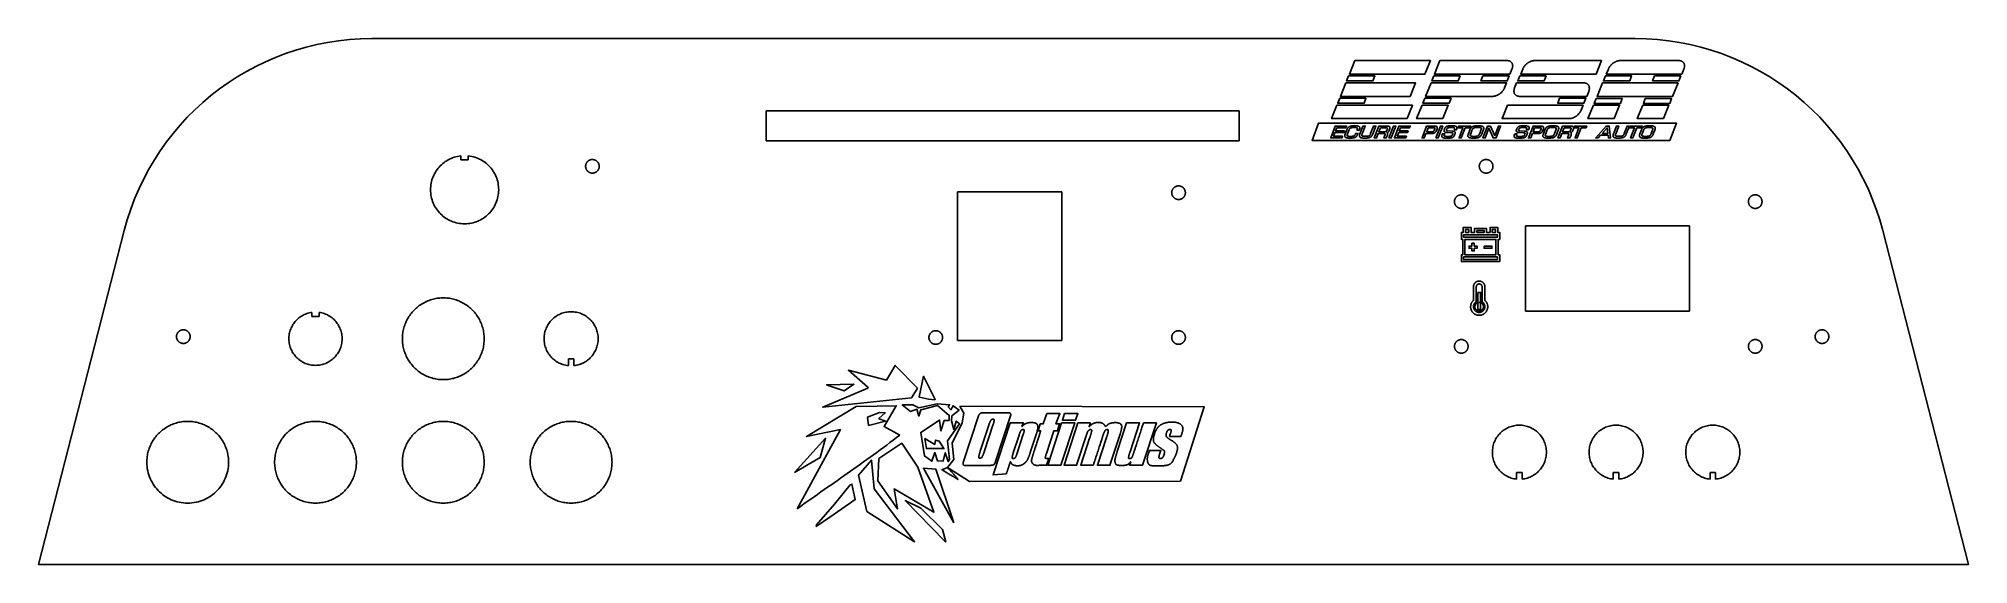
# Model space of a CAD drawing. Extents: x 1 to 453, y -1 to 123.
import ezdxf

# ---------------------------------------------------------------- set-up
doc = ezdxf.new("R2010")
doc.units = 0
doc.layers.get('0').update_dxf_attribs({"linetype": 'CONTINUOUS'})

msp = doc.modelspace()

# ---------------------------------------------------------------- linework, layer by layer
at = {"color": 1}
for points in [[(78.68, 122.89), (76.05, 122.83), (73.43, 122.66), (70.85, 122.38), (68.29, 121.99), (65.77, 121.49), (63.28, 120.88), (60.83, 120.18), (58.42, 119.37), (56.05, 118.46), (53.73, 117.46), (51.46, 116.36), (49.25, 115.17), (47.08, 113.89), (44.98, 112.52), (42.93, 111.06), (40.95, 109.52), (39.03, 107.9), (37.18, 106.2), (35.4, 104.43), (33.7, 102.57), (32.07, 100.65), (30.52, 98.65), (29.06, 96.58), (27.67, 94.45), (26.38, 92.25), (25.18, 89.99), (24.07, 87.67), (23.05, 85.29), (22.13, 82.86), (21.32, 80.37), (20.61, 77.83)], [(78.68, 122.89), (222.44, 122.89)], [(222.44, 122.89), (375.01, 122.89)], [(433.09, 77.83), (432.38, 80.37), (431.56, 82.86), (430.64, 85.29), (429.63, 87.67), (428.52, 89.99), (427.32, 92.25), (426.02, 94.45), (424.64, 96.58), (423.17, 98.65), (421.63, 100.65), (420, 102.57), (418.29, 104.43), (416.52, 106.2), (414.67, 107.9), (412.75, 109.52), (410.77, 111.06), (408.72, 112.52), (406.61, 113.89), (404.45, 115.17), (402.23, 116.36), (399.96, 117.46), (397.64, 118.46), (395.28, 119.37), (392.87, 120.18), (390.42, 120.88), (387.93, 121.49), (385.41, 121.99), (382.85, 122.38), (380.26, 122.66), (377.65, 122.83), (375.01, 122.89)], [(346.12, 115.73), (345.65, 114.56), (327.94, 114.56), (329.22, 117.72)], [(329.22, 117.72), (344.94, 117.72)], [(344.94, 117.72), (345.04, 117.72), (345.14, 117.71), (345.24, 117.7), (345.33, 117.68), (345.42, 117.66), (345.51, 117.63), (345.59, 117.59), (345.67, 117.56), (345.74, 117.51), (345.81, 117.47), (345.87, 117.41), (345.93, 117.36), (345.99, 117.3), (346.04, 117.24), (346.09, 117.17), (346.13, 117.1), (346.17, 117.03), (346.2, 116.95), (346.22, 116.87), (346.25, 116.79), (346.26, 116.7), (346.27, 116.62), (346.28, 116.52), (346.28, 116.43), (346.27, 116.34), (346.26, 116.24), (346.25, 116.14), (346.23, 116.04), (346.2, 115.94), (346.16, 115.83), (346.12, 115.73)], [(351.44, 117.72), (367.15, 117.72), (365.87, 114.56), (348.16, 114.56), (348.64, 115.73)], [(348.64, 115.73), (348.68, 115.83), (348.73, 115.94), (348.79, 116.04), (348.85, 116.14), (348.91, 116.24), (348.98, 116.34), (349.05, 116.43), (349.13, 116.52), (349.21, 116.62), (349.29, 116.7), (349.38, 116.79), (349.46, 116.87), (349.56, 116.95), (349.65, 117.03), (349.75, 117.1), (349.84, 117.17), (349.94, 117.24), (350.05, 117.3), (350.15, 117.36), (350.26, 117.41), (350.36, 117.47), (350.47, 117.51), (350.58, 117.56), (350.68, 117.59), (350.79, 117.63), (350.9, 117.66), (351.01, 117.68), (351.12, 117.7), (351.23, 117.71), (351.34, 117.72), (351.44, 117.72)], [(368.72, 115.73), (368.76, 115.83), (368.81, 115.94), (368.87, 116.04), (368.93, 116.14), (368.99, 116.24), (369.06, 116.34), (369.13, 116.43), (369.21, 116.52), (369.29, 116.62), (369.37, 116.7), (369.46, 116.79), (369.54, 116.87), (369.64, 116.95), (369.73, 117.03), (369.83, 117.1), (369.92, 117.17), (370.02, 117.24), (370.13, 117.3), (370.23, 117.36), (370.34, 117.41), (370.44, 117.47), (370.55, 117.51), (370.66, 117.56), (370.76, 117.59), (370.87, 117.63), (370.98, 117.66), (371.09, 117.68), (371.2, 117.7), (371.31, 117.71), (371.42, 117.72), (371.52, 117.72)], [(371.52, 117.72), (385.24, 117.72)], [(385.24, 117.72), (385.34, 117.72), (385.44, 117.71), (385.54, 117.7), (385.63, 117.68), (385.72, 117.66), (385.81, 117.63), (385.89, 117.59), (385.97, 117.56), (386.04, 117.51), (386.11, 117.47), (386.18, 117.41), (386.24, 117.36), (386.29, 117.3), (386.34, 117.24), (386.39, 117.17), (386.43, 117.1), (386.47, 117.03), (386.5, 116.95), (386.53, 116.87), (386.55, 116.79), (386.56, 116.7), (386.58, 116.62), (386.58, 116.52), (386.58, 116.43), (386.58, 116.34), (386.57, 116.24), (386.55, 116.14), (386.53, 116.04), (386.5, 115.94), (386.47, 115.83), (386.43, 115.73)], [(386.43, 115.73), (385.95, 114.56), (368.24, 114.56), (368.72, 115.73)], [(341.57, 109.33), (325.86, 109.33), (327.14, 112.49)], [(327.14, 112.49), (344.85, 112.49), (344.38, 111.33)], [(344.38, 111.33), (344.33, 111.22), (344.28, 111.12), (344.22, 111.01), (344.16, 110.91), (344.1, 110.81), (344.03, 110.72), (343.96, 110.62), (343.88, 110.53), (343.8, 110.44), (343.72, 110.35), (343.64, 110.26), (343.55, 110.18), (343.46, 110.1), (343.36, 110.02), (343.27, 109.95), (343.17, 109.88), (343.07, 109.81), (342.97, 109.75), (342.86, 109.69), (342.76, 109.64), (342.65, 109.59), (342.54, 109.54), (342.44, 109.5), (342.33, 109.46), (342.22, 109.43), (342.11, 109.4), (342, 109.37), (341.89, 109.35), (341.78, 109.34), (341.68, 109.33), (341.57, 109.33)], [(347.93, 109.33), (347.82, 109.33), (347.72, 109.34), (347.63, 109.35), (347.53, 109.37), (347.44, 109.4), (347.36, 109.43), (347.28, 109.46), (347.2, 109.5), (347.12, 109.54), (347.06, 109.59), (346.99, 109.64), (346.93, 109.69), (346.88, 109.75), (346.82, 109.81), (346.78, 109.88), (346.74, 109.95), (346.7, 110.02), (346.67, 110.1), (346.64, 110.18), (346.62, 110.26), (346.6, 110.35), (346.59, 110.44), (346.59, 110.53), (346.58, 110.62), (346.59, 110.72), (346.6, 110.81), (346.62, 110.91), (346.64, 111.01), (346.67, 111.12), (346.7, 111.22), (346.74, 111.33)], [(346.74, 111.33), (347.21, 112.49)], [(347.21, 112.49), (362.93, 112.49)], [(364.11, 110.5), (363.64, 109.33), (347.93, 109.33)], [(362.93, 112.49), (363.03, 112.49), (363.13, 112.48), (363.23, 112.47), (363.32, 112.45), (363.41, 112.42), (363.5, 112.4), (363.58, 112.36), (363.66, 112.32), (363.73, 112.28), (363.8, 112.23), (363.86, 112.18), (363.92, 112.13), (363.98, 112.07), (364.03, 112.01), (364.08, 111.94), (364.12, 111.87), (364.16, 111.8), (364.19, 111.72), (364.21, 111.64), (364.24, 111.56), (364.25, 111.47), (364.26, 111.38), (364.27, 111.29), (364.27, 111.2), (364.26, 111.11), (364.25, 111.01), (364.24, 110.91), (364.22, 110.81), (364.19, 110.71), (364.15, 110.6), (364.11, 110.5)], [(171.15, 105.9), (282.16, 105.9)], [(171.15, 105.9), (171.15, 98.91)], [(282.16, 98.91), (282.16, 105.9)], [(359.52, 104.1), (343.81, 104.1), (345.09, 107.26)], [(345.09, 107.26), (362.8, 107.26), (362.33, 106.09)], [(362.33, 106.09), (362.28, 105.99), (362.23, 105.88), (362.18, 105.78), (362.12, 105.68), (362.05, 105.58), (361.98, 105.48), (361.91, 105.39), (361.84, 105.3), (361.76, 105.21), (361.67, 105.12), (361.59, 105.03), (361.5, 104.95), (361.41, 104.87), (361.31, 104.79), (361.22, 104.72), (361.12, 104.65), (361.02, 104.58), (360.92, 104.52), (360.81, 104.46), (360.71, 104.41), (360.6, 104.36), (360.5, 104.31), (360.39, 104.27), (360.28, 104.23), (360.17, 104.19), (360.06, 104.17), (359.95, 104.14), (359.84, 104.12), (359.74, 104.11), (359.63, 104.1), (359.52, 104.1)], [(307.01, 100.54), (307, 100.52), (307, 100.5), (306.99, 100.47), (306.98, 100.45), (306.97, 100.42), (306.96, 100.4), (306.95, 100.37), (306.95, 100.35), (306.94, 100.32), (306.93, 100.29), (306.93, 100.27), (306.92, 100.24), (306.92, 100.21), (306.91, 100.18), (306.91, 100.16), (306.91, 100.13), (306.91, 100.1), (306.91, 100.08), (306.91, 100.05), (306.91, 100.02), (306.91, 100), (306.92, 99.97), (306.92, 99.94), (306.93, 99.92), (306.94, 99.89), (306.94, 99.87), (306.96, 99.85), (306.97, 99.82), (306.98, 99.8), (307, 99.78), (307.01, 99.76)], [(307.36, 101.45), (307.01, 100.54)], [(307.01, 99.76), (307.03, 99.74), (307.05, 99.73), (307.08, 99.71), (307.1, 99.69), (307.12, 99.68), (307.15, 99.66), (307.18, 99.65), (307.21, 99.64), (307.23, 99.63), (307.26, 99.62), (307.29, 99.61), (307.33, 99.6), (307.36, 99.59), (307.39, 99.58), (307.42, 99.58), (307.45, 99.57), (307.49, 99.57), (307.52, 99.56), (307.55, 99.56), (307.59, 99.56), (307.62, 99.55), (307.65, 99.55), (307.68, 99.55), (307.71, 99.55), (307.75, 99.54), (307.78, 99.54), (307.8, 99.54), (307.83, 99.54), (307.86, 99.54), (307.89, 99.54), (307.91, 99.54)], [(307.92, 102.2), (307.9, 102.18), (307.87, 102.16), (307.85, 102.15), (307.82, 102.13), (307.8, 102.11), (307.77, 102.09), (307.75, 102.07), (307.73, 102.05), (307.71, 102.03), (307.69, 102), (307.67, 101.98), (307.65, 101.96), (307.63, 101.93), (307.61, 101.91), (307.59, 101.88), (307.57, 101.86), (307.55, 101.83), (307.54, 101.81), (307.52, 101.78), (307.5, 101.76), (307.49, 101.73), (307.47, 101.7), (307.46, 101.67), (307.45, 101.65), (307.43, 101.62), (307.42, 101.59), (307.41, 101.56), (307.39, 101.53), (307.38, 101.51), (307.37, 101.48), (307.36, 101.45)], [(307.45, 100.19), (307.45, 100.2), (307.45, 100.21), (307.45, 100.22), (307.46, 100.23), (307.46, 100.24), (307.46, 100.25), (307.46, 100.27), (307.47, 100.28), (307.47, 100.29), (307.47, 100.31), (307.48, 100.32), (307.48, 100.33), (307.48, 100.35), (307.49, 100.36), (307.49, 100.37), (307.5, 100.39), (307.5, 100.4), (307.51, 100.42), (307.51, 100.43), (307.51, 100.44), (307.52, 100.46), (307.52, 100.47), (307.53, 100.48), (307.53, 100.49), (307.54, 100.51), (307.54, 100.52), (307.55, 100.53), (307.55, 100.54), (307.55, 100.55), (307.56, 100.56), (307.56, 100.57)], [(307.5, 100.05), (307.5, 100.06), (307.5, 100.06), (307.49, 100.06), (307.49, 100.07), (307.49, 100.07), (307.48, 100.08), (307.48, 100.08), (307.48, 100.08), (307.48, 100.09), (307.47, 100.09), (307.47, 100.1), (307.47, 100.1), (307.47, 100.1), (307.46, 100.11), (307.46, 100.11), (307.46, 100.12), (307.46, 100.12), (307.46, 100.13), (307.46, 100.13), (307.46, 100.13), (307.46, 100.14), (307.45, 100.14), (307.45, 100.15), (307.45, 100.15), (307.45, 100.16), (307.45, 100.16), (307.45, 100.17), (307.45, 100.17), (307.45, 100.18), (307.45, 100.18), (307.45, 100.19)], [(307.68, 99.97), (307.67, 99.97), (307.66, 99.97), (307.66, 99.97), (307.65, 99.97), (307.65, 99.98), (307.64, 99.98), (307.63, 99.98), (307.63, 99.98), (307.62, 99.98), (307.62, 99.99), (307.61, 99.99), (307.6, 99.99), (307.6, 99.99), (307.59, 100), (307.59, 100), (307.58, 100), (307.58, 100), (307.57, 100.01), (307.56, 100.01), (307.56, 100.01), (307.55, 100.02), (307.55, 100.02), (307.54, 100.02), (307.54, 100.03), (307.53, 100.03), (307.53, 100.03), (307.52, 100.04), (307.52, 100.04), (307.51, 100.04), (307.51, 100.05), (307.5, 100.05)], [(307.56, 100.57), (307.85, 101.33)], [(308.13, 99.94), (308.12, 99.94), (308.11, 99.94), (308.09, 99.94), (308.08, 99.94), (308.06, 99.94), (308.05, 99.94), (308.03, 99.94), (308.02, 99.94), (308, 99.94), (307.99, 99.94), (307.97, 99.94), (307.96, 99.94), (307.94, 99.94), (307.93, 99.94), (307.91, 99.94), (307.9, 99.94), (307.88, 99.94), (307.86, 99.95), (307.85, 99.95), (307.83, 99.95), (307.82, 99.95), (307.8, 99.95), (307.79, 99.95), (307.77, 99.95), (307.76, 99.95), (307.74, 99.96), (307.73, 99.96), (307.72, 99.96), (307.7, 99.96), (307.69, 99.97), (307.68, 99.97)], [(307.85, 101.33), (307.86, 101.34), (307.86, 101.36), (307.87, 101.37), (307.87, 101.38), (307.88, 101.39), (307.88, 101.41), (307.89, 101.42), (307.89, 101.43), (307.9, 101.45), (307.9, 101.46), (307.91, 101.47), (307.91, 101.49), (307.92, 101.5), (307.93, 101.51), (307.93, 101.53), (307.94, 101.54), (307.94, 101.55), (307.95, 101.57), (307.96, 101.58), (307.96, 101.59), (307.97, 101.61), (307.98, 101.62), (307.98, 101.63), (307.99, 101.64), (308, 101.66), (308, 101.67), (308.01, 101.68), (308.02, 101.69), (308.03, 101.7), (308.03, 101.71), (308.04, 101.72)], [(308.96, 102.41), (308.93, 102.41), (308.9, 102.41), (308.86, 102.41), (308.83, 102.41), (308.8, 102.4), (308.76, 102.4), (308.73, 102.4), (308.69, 102.4), (308.66, 102.4), (308.62, 102.39), (308.59, 102.39), (308.55, 102.39), (308.52, 102.38), (308.48, 102.38), (308.45, 102.37), (308.41, 102.36), (308.38, 102.36), (308.34, 102.35), (308.31, 102.34), (308.27, 102.33), (308.24, 102.33), (308.2, 102.32), (308.17, 102.31), (308.14, 102.3), (308.11, 102.28), (308.07, 102.27), (308.04, 102.26), (308.01, 102.24), (307.98, 102.23), (307.95, 102.21), (307.92, 102.2)], [(308.04, 101.72), (308.04, 101.73), (308.05, 101.74), (308.06, 101.74), (308.06, 101.75), (308.07, 101.75), (308.07, 101.76), (308.08, 101.77), (308.08, 101.77), (308.09, 101.78), (308.09, 101.78), (308.1, 101.79), (308.1, 101.8), (308.11, 101.8), (308.12, 101.81), (308.12, 101.81), (308.13, 101.82), (308.13, 101.82), (308.14, 101.83), (308.15, 101.83), (308.15, 101.84), (308.16, 101.84), (308.17, 101.85), (308.17, 101.85), (308.18, 101.86), (308.19, 101.86), (308.19, 101.86), (308.2, 101.87), (308.21, 101.87), (308.21, 101.88), (308.22, 101.88), (308.23, 101.89)], [(308.41, 99.94), (308.13, 99.94)], [(308.23, 101.89), (308.24, 101.89), (308.24, 101.89), (308.25, 101.9), (308.26, 101.9), (308.27, 101.91), (308.28, 101.91), (308.29, 101.91), (308.29, 101.92), (308.3, 101.92), (308.31, 101.93), (308.32, 101.93), (308.33, 101.93), (308.34, 101.94), (308.35, 101.94), (308.35, 101.94), (308.36, 101.94), (308.37, 101.95), (308.38, 101.95), (308.39, 101.95), (308.4, 101.96), (308.41, 101.96), (308.42, 101.96), (308.42, 101.96), (308.43, 101.97), (308.44, 101.97), (308.45, 101.97), (308.46, 101.97), (308.47, 101.97), (308.48, 101.98), (308.49, 101.98), (308.5, 101.98)], [(308.33, 99.54), (308.36, 99.54), (308.4, 99.54), (308.43, 99.54), (308.46, 99.54), (308.49, 99.54), (308.53, 99.54), (308.56, 99.55), (308.6, 99.55), (308.63, 99.55), (308.67, 99.55), (308.7, 99.56), (308.74, 99.56), (308.77, 99.56), (308.81, 99.57), (308.84, 99.57), (308.88, 99.58), (308.91, 99.58), (308.95, 99.59), (308.98, 99.59), (309.02, 99.6), (309.05, 99.61), (309.09, 99.62), (309.12, 99.63), (309.15, 99.64), (309.19, 99.65), (309.22, 99.66), (309.25, 99.67), (309.28, 99.68), (309.31, 99.69), (309.34, 99.71), (309.37, 99.72)], [(309.09, 100.05), (309.07, 100.04), (309.05, 100.03), (309.03, 100.02), (309.01, 100.02), (308.99, 100.01), (308.97, 100), (308.95, 100), (308.93, 99.99), (308.91, 99.98), (308.88, 99.98), (308.86, 99.98), (308.84, 99.97), (308.82, 99.97), (308.79, 99.96), (308.77, 99.96), (308.74, 99.96), (308.72, 99.95), (308.7, 99.95), (308.67, 99.95), (308.65, 99.95), (308.63, 99.95), (308.6, 99.95), (308.58, 99.94), (308.56, 99.94), (308.53, 99.94), (308.51, 99.94), (308.49, 99.94), (308.47, 99.94), (308.45, 99.94), (308.43, 99.94), (308.41, 99.94)], [(308.5, 101.98), (308.51, 101.98), (308.52, 101.98), (308.54, 101.99), (308.55, 101.99), (308.57, 101.99), (308.58, 101.99), (308.6, 101.99), (308.61, 102), (308.63, 102), (308.65, 102), (308.66, 102), (308.68, 102), (308.69, 102), (308.71, 102), (308.72, 102), (308.74, 102), (308.76, 102), (308.77, 102.01), (308.79, 102.01), (308.8, 102.01), (308.82, 102.01), (308.83, 102.01), (308.85, 102.01), (308.86, 102.01), (308.88, 102.01), (308.9, 102.01), (308.91, 102.01), (308.93, 102.01), (308.94, 102.01), (308.96, 102.01), (308.97, 102.01)], [(309.38, 102.41), (308.96, 102.41)], [(308.97, 102.01), (309.25, 102.01)], [(309.39, 100.47), (309.39, 100.45), (309.38, 100.44), (309.38, 100.42), (309.37, 100.41), (309.36, 100.39), (309.36, 100.37), (309.35, 100.36), (309.34, 100.34), (309.33, 100.33), (309.32, 100.31), (309.32, 100.3), (309.31, 100.28), (309.3, 100.27), (309.29, 100.25), (309.28, 100.24), (309.27, 100.22), (309.26, 100.21), (309.25, 100.2), (309.24, 100.18), (309.23, 100.17), (309.22, 100.16), (309.2, 100.14), (309.19, 100.13), (309.18, 100.12), (309.17, 100.11), (309.16, 100.1), (309.14, 100.09), (309.13, 100.08), (309.11, 100.07), (309.1, 100.06), (309.09, 100.05)], [(309.25, 102.01), (309.26, 102.01), (309.27, 102.01), (309.29, 102.01), (309.31, 102.01), (309.32, 102.01), (309.34, 102.01), (309.36, 102.01), (309.38, 102.01), (309.4, 102), (309.42, 102), (309.44, 102), (309.46, 102), (309.49, 102), (309.51, 102), (309.53, 101.99), (309.55, 101.99), (309.57, 101.99), (309.6, 101.99), (309.62, 101.98), (309.64, 101.98), (309.66, 101.98), (309.68, 101.97), (309.7, 101.97), (309.72, 101.96), (309.73, 101.95), (309.75, 101.95), (309.76, 101.94), (309.78, 101.94), (309.79, 101.93), (309.8, 101.92), (309.81, 101.91)], [(309.37, 99.72), (309.39, 99.74), (309.42, 99.75), (309.44, 99.77), (309.46, 99.78), (309.48, 99.8), (309.51, 99.81), (309.53, 99.83), (309.55, 99.85), (309.57, 99.87), (309.59, 99.89), (309.61, 99.91), (309.63, 99.93), (309.64, 99.95), (309.66, 99.97), (309.68, 99.99), (309.7, 100.01), (309.71, 100.03), (309.73, 100.06), (309.74, 100.08), (309.76, 100.1), (309.77, 100.13), (309.79, 100.15), (309.8, 100.17), (309.81, 100.2), (309.82, 100.22), (309.84, 100.25), (309.85, 100.27), (309.86, 100.3), (309.87, 100.32), (309.88, 100.35), (309.89, 100.38)], [(310.29, 102.22), (310.27, 102.23), (310.24, 102.25), (310.22, 102.26), (310.2, 102.28), (310.17, 102.29), (310.14, 102.3), (310.12, 102.31), (310.09, 102.32), (310.06, 102.33), (310.03, 102.34), (310, 102.35), (309.97, 102.36), (309.93, 102.36), (309.9, 102.37), (309.87, 102.38), (309.84, 102.38), (309.8, 102.38), (309.77, 102.39), (309.74, 102.39), (309.71, 102.4), (309.67, 102.4), (309.64, 102.4), (309.61, 102.4), (309.58, 102.4), (309.55, 102.4), (309.52, 102.41), (309.49, 102.41), (309.46, 102.41), (309.43, 102.41), (309.41, 102.41), (309.38, 102.41)], [(309.42, 100.54), (309.42, 100.54), (309.42, 100.54), (309.42, 100.54), (309.42, 100.53), (309.42, 100.53), (309.42, 100.53), (309.42, 100.53), (309.42, 100.52), (309.41, 100.52), (309.41, 100.52), (309.41, 100.52), (309.41, 100.51), (309.41, 100.51), (309.41, 100.51), (309.41, 100.51), (309.41, 100.5), (309.41, 100.5), (309.41, 100.5), (309.41, 100.5), (309.4, 100.49), (309.4, 100.49), (309.4, 100.49), (309.4, 100.49), (309.4, 100.48), (309.4, 100.48), (309.4, 100.48), (309.4, 100.48), (309.4, 100.47), (309.4, 100.47), (309.4, 100.47), (309.39, 100.47)], [(309.44, 100.59), (309.44, 100.59), (309.44, 100.59), (309.44, 100.59), (309.43, 100.58), (309.43, 100.58), (309.43, 100.58), (309.43, 100.58), (309.43, 100.58), (309.43, 100.58), (309.43, 100.57), (309.43, 100.57), (309.43, 100.57), (309.43, 100.57), (309.43, 100.57), (309.43, 100.57), (309.43, 100.57), (309.43, 100.56), (309.43, 100.56), (309.43, 100.56), (309.43, 100.56), (309.43, 100.56), (309.43, 100.56), (309.43, 100.55), (309.43, 100.55), (309.42, 100.55), (309.42, 100.55), (309.42, 100.55), (309.42, 100.55), (309.42, 100.55), (309.42, 100.54), (309.42, 100.54)], [(309.89, 100.38), (309.99, 100.63), (309.45, 100.63), (309.44, 100.59)], [(309.81, 101.56), (309.75, 101.41), (310.29, 101.41), (310.34, 101.56)], [(309.81, 101.91), (309.82, 101.9), (309.83, 101.89), (309.84, 101.89), (309.84, 101.88), (309.85, 101.87), (309.85, 101.86), (309.85, 101.84), (309.85, 101.83), (309.86, 101.82), (309.86, 101.81), (309.86, 101.8), (309.86, 101.78), (309.86, 101.77), (309.86, 101.76), (309.86, 101.75), (309.85, 101.73), (309.85, 101.72), (309.85, 101.71), (309.85, 101.7), (309.84, 101.68), (309.84, 101.67), (309.84, 101.66), (309.83, 101.65), (309.83, 101.63), (309.83, 101.62), (309.82, 101.61), (309.82, 101.6), (309.82, 101.59), (309.81, 101.58), (309.81, 101.57), (309.81, 101.56)], [(310.34, 101.56), (310.35, 101.58), (310.36, 101.6), (310.37, 101.63), (310.37, 101.65), (310.38, 101.67), (310.39, 101.69), (310.39, 101.71), (310.4, 101.74), (310.4, 101.76), (310.41, 101.78), (310.41, 101.8), (310.41, 101.83), (310.42, 101.85), (310.42, 101.87), (310.42, 101.9), (310.42, 101.92), (310.42, 101.94), (310.42, 101.96), (310.41, 101.98), (310.41, 102.01), (310.4, 102.03), (310.4, 102.05), (310.39, 102.07), (310.38, 102.09), (310.37, 102.11), (310.36, 102.13), (310.35, 102.15), (310.34, 102.17), (310.32, 102.18), (310.3, 102.2), (310.29, 102.22)], [(310.47, 99.76), (310.46, 99.78), (310.44, 99.8), (310.43, 99.83), (310.41, 99.85), (310.4, 99.87), (310.39, 99.89), (310.38, 99.92), (310.38, 99.94), (310.37, 99.97), (310.37, 99.99), (310.36, 100.02), (310.36, 100.05), (310.36, 100.07), (310.36, 100.1), (310.36, 100.13), (310.36, 100.16), (310.37, 100.18), (310.37, 100.21), (310.38, 100.24), (310.38, 100.26), (310.39, 100.29), (310.39, 100.32), (310.4, 100.34), (310.41, 100.37), (310.41, 100.4), (310.42, 100.42), (310.43, 100.45), (310.44, 100.47), (310.45, 100.5), (310.46, 100.52), (310.46, 100.54)], [(310.46, 100.54), (311.17, 102.37)], [(311.4, 99.54), (311.37, 99.54), (311.35, 99.54), (311.32, 99.54), (311.29, 99.54), (311.26, 99.54), (311.23, 99.54), (311.2, 99.55), (311.16, 99.55), (311.13, 99.55), (311.1, 99.55), (311.06, 99.56), (311.03, 99.56), (311, 99.56), (310.96, 99.57), (310.93, 99.57), (310.89, 99.58), (310.86, 99.58), (310.83, 99.59), (310.8, 99.6), (310.76, 99.61), (310.73, 99.62), (310.7, 99.63), (310.67, 99.64), (310.64, 99.65), (310.61, 99.66), (310.59, 99.68), (310.56, 99.69), (310.54, 99.71), (310.52, 99.73), (310.49, 99.74), (310.47, 99.76)], [(310.99, 100.53), (310.99, 100.53), (310.98, 100.52), (310.98, 100.51), (310.98, 100.5), (310.97, 100.49), (310.97, 100.48), (310.96, 100.47), (310.96, 100.46), (310.96, 100.44), (310.95, 100.43), (310.95, 100.42), (310.94, 100.41), (310.94, 100.4), (310.94, 100.38), (310.93, 100.37), (310.93, 100.36), (310.92, 100.35), (310.92, 100.34), (310.92, 100.32), (310.91, 100.31), (310.91, 100.3), (310.91, 100.29), (310.9, 100.28), (310.9, 100.26), (310.9, 100.25), (310.9, 100.24), (310.9, 100.23), (310.89, 100.22), (310.89, 100.21), (310.89, 100.2), (310.89, 100.19)], [(310.89, 100.19), (310.89, 100.19), (310.89, 100.18), (310.89, 100.18), (310.89, 100.17), (310.89, 100.17), (310.89, 100.17), (310.89, 100.16), (310.89, 100.16), (310.9, 100.15), (310.9, 100.15), (310.9, 100.14), (310.9, 100.14), (310.9, 100.14), (310.9, 100.13), (310.9, 100.13), (310.9, 100.12), (310.9, 100.12), (310.91, 100.12), (310.91, 100.11), (310.91, 100.11), (310.91, 100.11), (310.91, 100.1), (310.92, 100.1), (310.92, 100.1), (310.92, 100.09), (310.92, 100.09), (310.93, 100.09), (310.93, 100.08), (310.93, 100.08), (310.94, 100.08), (310.94, 100.07)], [(310.94, 100.07), (310.94, 100.07), (310.95, 100.06), (310.95, 100.06), (310.96, 100.06), (310.96, 100.05), (310.97, 100.05), (310.97, 100.05), (310.98, 100.04), (310.98, 100.04), (310.99, 100.04), (310.99, 100.04), (311, 100.03), (311, 100.03), (311.01, 100.03), (311.01, 100.02), (311.02, 100.02), (311.03, 100.02), (311.03, 100.02), (311.04, 100.02), (311.04, 100.01), (311.05, 100.01), (311.05, 100.01), (311.06, 100.01), (311.07, 100.01), (311.07, 100), (311.08, 100), (311.08, 100), (311.09, 100), (311.09, 100), (311.1, 100), (311.11, 100)], [(311.17, 102.37), (311.69, 102.37), (310.99, 100.53)], [(311.11, 100), (311.12, 99.99), (311.13, 99.99), (311.14, 99.99), (311.16, 99.99), (311.17, 99.98), (311.19, 99.98), (311.2, 99.98), (311.21, 99.98), (311.23, 99.98), (311.24, 99.98), (311.26, 99.98), (311.27, 99.98), (311.29, 99.98), (311.3, 99.97), (311.32, 99.97), (311.33, 99.97), (311.35, 99.97), (311.36, 99.97), (311.38, 99.97), (311.39, 99.97), (311.41, 99.97), (311.42, 99.97), (311.44, 99.97), (311.45, 99.97), (311.46, 99.97), (311.48, 99.97), (311.49, 99.97), (311.51, 99.97), (311.52, 99.97), (311.53, 99.97), (311.55, 99.97)], [(311.55, 99.97), (311.92, 99.97)], [(312.9, 99.75), (312.87, 99.74), (312.84, 99.72), (312.81, 99.71), (312.78, 99.69), (312.74, 99.68), (312.71, 99.67), (312.68, 99.65), (312.64, 99.64), (312.61, 99.63), (312.58, 99.62), (312.54, 99.61), (312.51, 99.61), (312.47, 99.6), (312.43, 99.59), (312.4, 99.58), (312.36, 99.58), (312.33, 99.57), (312.29, 99.57), (312.25, 99.56), (312.22, 99.56), (312.18, 99.56), (312.15, 99.55), (312.11, 99.55), (312.07, 99.55), (312.04, 99.55), (312, 99.54), (311.97, 99.54), (311.93, 99.54), (311.9, 99.54), (311.87, 99.54), (311.83, 99.54)], [(311.92, 99.97), (311.94, 99.97), (311.95, 99.97), (311.96, 99.97), (311.98, 99.97), (311.99, 99.97), (312.01, 99.97), (312.02, 99.97), (312.04, 99.97), (312.05, 99.97), (312.07, 99.97), (312.09, 99.97), (312.1, 99.97), (312.12, 99.97), (312.13, 99.97), (312.15, 99.97), (312.16, 99.97), (312.18, 99.98), (312.19, 99.98), (312.21, 99.98), (312.22, 99.98), (312.24, 99.98), (312.26, 99.98), (312.27, 99.98), (312.29, 99.98), (312.3, 99.98), (312.31, 99.99), (312.33, 99.99), (312.34, 99.99), (312.36, 99.99), (312.37, 99.99), (312.39, 100)], [(312.39, 100), (312.39, 100), (312.4, 100), (312.41, 100), (312.42, 100), (312.43, 100), (312.44, 100.01), (312.44, 100.01), (312.45, 100.01), (312.46, 100.01), (312.47, 100.02), (312.48, 100.02), (312.49, 100.02), (312.49, 100.02), (312.5, 100.02), (312.51, 100.03), (312.52, 100.03), (312.53, 100.03), (312.53, 100.04), (312.54, 100.04), (312.55, 100.04), (312.56, 100.04), (312.57, 100.05), (312.57, 100.05), (312.58, 100.05), (312.59, 100.06), (312.6, 100.06), (312.6, 100.07), (312.61, 100.07), (312.62, 100.07), (312.63, 100.08), (312.64, 100.08)], [(312.64, 100.08), (312.64, 100.08), (312.65, 100.09), (312.65, 100.09), (312.66, 100.1), (312.67, 100.1), (312.67, 100.1), (312.68, 100.11), (312.68, 100.11), (312.69, 100.12), (312.7, 100.12), (312.7, 100.12), (312.71, 100.13), (312.71, 100.13), (312.72, 100.14), (312.72, 100.14), (312.73, 100.15), (312.74, 100.15), (312.74, 100.16), (312.75, 100.16), (312.75, 100.17), (312.76, 100.17), (312.76, 100.18), (312.77, 100.18), (312.77, 100.19), (312.78, 100.19), (312.78, 100.2), (312.79, 100.2), (312.79, 100.21), (312.79, 100.22), (312.8, 100.22), (312.8, 100.23)], [(312.8, 100.23), (312.81, 100.24), (312.82, 100.25), (312.82, 100.26), (312.83, 100.27), (312.84, 100.28), (312.84, 100.29), (312.85, 100.3), (312.85, 100.31), (312.86, 100.32), (312.87, 100.33), (312.87, 100.34), (312.88, 100.36), (312.88, 100.37), (312.89, 100.38), (312.89, 100.39), (312.9, 100.4), (312.91, 100.42), (312.91, 100.43), (312.92, 100.44), (312.92, 100.45), (312.93, 100.46), (312.93, 100.48), (312.94, 100.49), (312.94, 100.5), (312.94, 100.51), (312.95, 100.52), (312.95, 100.53), (312.96, 100.55), (312.96, 100.56), (312.97, 100.57), (312.97, 100.58)], [(313.47, 100.5), (313.46, 100.47), (313.45, 100.44), (313.43, 100.41), (313.42, 100.38), (313.41, 100.36), (313.4, 100.33), (313.38, 100.3), (313.37, 100.27), (313.35, 100.24), (313.34, 100.22), (313.32, 100.19), (313.31, 100.16), (313.29, 100.14), (313.27, 100.11), (313.26, 100.09), (313.24, 100.06), (313.22, 100.04), (313.2, 100.01), (313.18, 99.99), (313.16, 99.97), (313.14, 99.94), (313.12, 99.92), (313.1, 99.9), (313.07, 99.88), (313.05, 99.86), (313.03, 99.84), (313, 99.82), (312.98, 99.8), (312.95, 99.79), (312.93, 99.77), (312.9, 99.75)], [(312.97, 100.58), (313.66, 102.37), (314.19, 102.37), (313.47, 100.5)], [(316.55, 102.37), (314.89, 102.37), (313.82, 99.57), (314.34, 99.57), (314.74, 100.62), (315.97, 100.62)], [(315.95, 101.02), (314.9, 101.02), (315.26, 101.97)], [(315.26, 101.97), (316.36, 101.97)], [(316.55, 101.09), (316.53, 101.09), (316.52, 101.08), (316.5, 101.08), (316.48, 101.07), (316.47, 101.06), (316.45, 101.06), (316.43, 101.06), (316.41, 101.05), (316.39, 101.05), (316.37, 101.04), (316.35, 101.04), (316.33, 101.04), (316.31, 101.03), (316.29, 101.03), (316.27, 101.03), (316.25, 101.03), (316.22, 101.03), (316.2, 101.02), (316.18, 101.02), (316.16, 101.02), (316.14, 101.02), (316.12, 101.02), (316.1, 101.02), (316.08, 101.02), (316.06, 101.02), (316.04, 101.02), (316.02, 101.02), (316, 101.02), (315.99, 101.02), (315.97, 101.02), (315.95, 101.02)], [(315.97, 100.62), (315.98, 100.62), (315.99, 100.62), (316, 100.62), (316.02, 100.62), (316.03, 100.62), (316.04, 100.62), (316.05, 100.62), (316.07, 100.62), (316.08, 100.61), (316.1, 100.61), (316.11, 100.61), (316.13, 100.61), (316.14, 100.61), (316.16, 100.61), (316.17, 100.61), (316.19, 100.6), (316.2, 100.6), (316.22, 100.6), (316.23, 100.6), (316.25, 100.59), (316.26, 100.59), (316.27, 100.59), (316.29, 100.58), (316.3, 100.58), (316.31, 100.57), (316.32, 100.57), (316.33, 100.56), (316.34, 100.56), (316.35, 100.55), (316.36, 100.54), (316.37, 100.54)], [(316.33, 100.21), (316.09, 99.57), (316.63, 99.57), (316.89, 100.26)], [(316.37, 100.54), (316.37, 100.53), (316.38, 100.52), (316.38, 100.51), (316.38, 100.51), (316.38, 100.5), (316.39, 100.49), (316.39, 100.48), (316.39, 100.46), (316.39, 100.45), (316.39, 100.44), (316.39, 100.43), (316.39, 100.42), (316.38, 100.4), (316.38, 100.39), (316.38, 100.38), (316.38, 100.37), (316.37, 100.35), (316.37, 100.34), (316.37, 100.33), (316.37, 100.32), (316.36, 100.31), (316.36, 100.29), (316.35, 100.28), (316.35, 100.27), (316.35, 100.26), (316.34, 100.25), (316.34, 100.24), (316.34, 100.23), (316.33, 100.22), (316.33, 100.22), (316.33, 100.21)], [(316.36, 101.97), (316.38, 101.97), (316.39, 101.97), (316.4, 101.97), (316.41, 101.97), (316.43, 101.97), (316.45, 101.97), (316.46, 101.97), (316.48, 101.97), (316.5, 101.97), (316.52, 101.97), (316.54, 101.97), (316.56, 101.96), (316.58, 101.96), (316.6, 101.96), (316.62, 101.96), (316.64, 101.96), (316.66, 101.96), (316.68, 101.95), (316.71, 101.95), (316.73, 101.95), (316.74, 101.95), (316.76, 101.94), (316.78, 101.94), (316.8, 101.94), (316.81, 101.93), (316.83, 101.93), (316.84, 101.92), (316.86, 101.92), (316.87, 101.91), (316.88, 101.91), (316.89, 101.9)], [(317.37, 102.23), (317.35, 102.24), (317.33, 102.25), (317.31, 102.26), (317.29, 102.28), (317.27, 102.29), (317.24, 102.29), (317.22, 102.3), (317.19, 102.31), (317.16, 102.32), (317.14, 102.33), (317.11, 102.33), (317.08, 102.34), (317.05, 102.34), (317.02, 102.35), (316.99, 102.35), (316.96, 102.35), (316.93, 102.36), (316.9, 102.36), (316.87, 102.36), (316.84, 102.37), (316.81, 102.37), (316.78, 102.37), (316.75, 102.37), (316.73, 102.37), (316.7, 102.37), (316.67, 102.37), (316.65, 102.37), (316.62, 102.37), (316.6, 102.37), (316.57, 102.37), (316.55, 102.37)], [(316.77, 101.36), (316.76, 101.35), (316.76, 101.34), (316.76, 101.33), (316.75, 101.32), (316.75, 101.3), (316.74, 101.29), (316.74, 101.28), (316.73, 101.27), (316.72, 101.26), (316.72, 101.25), (316.71, 101.25), (316.71, 101.24), (316.7, 101.23), (316.69, 101.22), (316.69, 101.21), (316.68, 101.2), (316.67, 101.19), (316.66, 101.18), (316.66, 101.17), (316.65, 101.17), (316.64, 101.16), (316.63, 101.15), (316.62, 101.14), (316.62, 101.14), (316.61, 101.13), (316.6, 101.12), (316.59, 101.12), (316.58, 101.11), (316.57, 101.11), (316.56, 101.1), (316.55, 101.09)], [(316.89, 101.67), (316.77, 101.36)], [(316.8, 100.81), (316.81, 100.81), (316.82, 100.81), (316.82, 100.81), (316.83, 100.82), (316.84, 100.82), (316.85, 100.82), (316.85, 100.82), (316.86, 100.83), (316.87, 100.83), (316.88, 100.83), (316.88, 100.84), (316.89, 100.84), (316.9, 100.84), (316.9, 100.85), (316.91, 100.85), (316.92, 100.85), (316.93, 100.86), (316.93, 100.86), (316.94, 100.87), (316.95, 100.87), (316.95, 100.87), (316.96, 100.88), (316.97, 100.88), (316.97, 100.89), (316.98, 100.89), (316.99, 100.9), (316.99, 100.9), (317, 100.9), (317.01, 100.91), (317.01, 100.91), (317.02, 100.92)], [(316.93, 100.68), (316.93, 100.68), (316.92, 100.69), (316.92, 100.69), (316.92, 100.7), (316.91, 100.7), (316.91, 100.71), (316.91, 100.71), (316.9, 100.72), (316.9, 100.72), (316.9, 100.73), (316.89, 100.73), (316.89, 100.74), (316.89, 100.74), (316.88, 100.75), (316.88, 100.75), (316.87, 100.75), (316.87, 100.76), (316.86, 100.76), (316.86, 100.77), (316.86, 100.77), (316.85, 100.77), (316.85, 100.78), (316.84, 100.78), (316.84, 100.78), (316.83, 100.79), (316.83, 100.79), (316.82, 100.79), (316.82, 100.8), (316.81, 100.8), (316.81, 100.8), (316.8, 100.81)], [(316.89, 101.9), (316.89, 101.9), (316.9, 101.89), (316.9, 101.88), (316.91, 101.88), (316.91, 101.87), (316.91, 101.87), (316.92, 101.86), (316.92, 101.85), (316.92, 101.84), (316.92, 101.84), (316.92, 101.83), (316.92, 101.82), (316.92, 101.81), (316.92, 101.8), (316.92, 101.79), (316.92, 101.79), (316.92, 101.78), (316.92, 101.77), (316.92, 101.76), (316.91, 101.75), (316.91, 101.74), (316.91, 101.74), (316.91, 101.73), (316.91, 101.72), (316.9, 101.71), (316.9, 101.7), (316.9, 101.7), (316.9, 101.69), (316.89, 101.68), (316.89, 101.68), (316.89, 101.67)], [(316.89, 100.26), (316.9, 100.27), (316.9, 100.28), (316.9, 100.29), (316.91, 100.31), (316.91, 100.32), (316.92, 100.33), (316.92, 100.35), (316.93, 100.36), (316.93, 100.37), (316.93, 100.39), (316.94, 100.4), (316.94, 100.42), (316.94, 100.43), (316.95, 100.45), (316.95, 100.46), (316.95, 100.47), (316.95, 100.49), (316.95, 100.5), (316.96, 100.52), (316.96, 100.53), (316.96, 100.55), (316.96, 100.56), (316.96, 100.57), (316.95, 100.59), (316.95, 100.6), (316.95, 100.62), (316.95, 100.63), (316.94, 100.64), (316.94, 100.65), (316.93, 100.67), (316.93, 100.68)], [(317.02, 100.92), (317.03, 100.93), (317.04, 100.94), (317.05, 100.95), (317.07, 100.96), (317.08, 100.97), (317.09, 100.98), (317.1, 100.99), (317.11, 101), (317.12, 101.01), (317.13, 101.02), (317.14, 101.03), (317.15, 101.04), (317.15, 101.05), (317.16, 101.06), (317.17, 101.07), (317.18, 101.08), (317.19, 101.1), (317.2, 101.11), (317.2, 101.12), (317.21, 101.13), (317.22, 101.14), (317.23, 101.16), (317.23, 101.17), (317.24, 101.18), (317.25, 101.2), (317.25, 101.21), (317.26, 101.22), (317.26, 101.24), (317.27, 101.25), (317.28, 101.26), (317.28, 101.28)], [(317.28, 101.28), (317.44, 101.68)], [(317.44, 101.68), (317.44, 101.7), (317.45, 101.72), (317.45, 101.73), (317.46, 101.75), (317.47, 101.77), (317.47, 101.79), (317.48, 101.81), (317.48, 101.83), (317.48, 101.85), (317.49, 101.87), (317.49, 101.89), (317.49, 101.91), (317.49, 101.92), (317.5, 101.94), (317.5, 101.96), (317.5, 101.98), (317.49, 102), (317.49, 102.02), (317.49, 102.04), (317.49, 102.05), (317.48, 102.07), (317.47, 102.09), (317.47, 102.11), (317.46, 102.12), (317.45, 102.14), (317.44, 102.16), (317.43, 102.17), (317.42, 102.19), (317.4, 102.2), (317.39, 102.21), (317.37, 102.23)], [(325.95, 100.61), (325.55, 99.57), (325.03, 99.57), (326.1, 102.37), (327.66, 102.37)], [(327.03, 100.61), (325.95, 100.61)], [(326.47, 101.97), (326.11, 101.02), (327.13, 101.02)], [(327.54, 101.97), (326.47, 101.97)], [(327.94, 100.76), (327.92, 100.74), (327.89, 100.73), (327.86, 100.72), (327.84, 100.71), (327.81, 100.7), (327.78, 100.69), (327.75, 100.69), (327.72, 100.68), (327.69, 100.67), (327.66, 100.67), (327.63, 100.66), (327.6, 100.65), (327.57, 100.65), (327.54, 100.64), (327.51, 100.64), (327.48, 100.64), (327.45, 100.63), (327.42, 100.63), (327.38, 100.63), (327.35, 100.62), (327.32, 100.62), (327.29, 100.62), (327.26, 100.62), (327.23, 100.62), (327.2, 100.62), (327.17, 100.62), (327.14, 100.62), (327.11, 100.61), (327.08, 100.61), (327.06, 100.61), (327.03, 100.61)], [(327.13, 101.02), (327.15, 101.02), (327.16, 101.02), (327.18, 101.02), (327.19, 101.02), (327.21, 101.02), (327.22, 101.02), (327.24, 101.02), (327.26, 101.02), (327.28, 101.02), (327.3, 101.02), (327.31, 101.02), (327.33, 101.02), (327.35, 101.02), (327.37, 101.03), (327.39, 101.03), (327.41, 101.03), (327.43, 101.03), (327.45, 101.03), (327.47, 101.04), (327.48, 101.04), (327.5, 101.04), (327.52, 101.04), (327.54, 101.05), (327.55, 101.05), (327.57, 101.05), (327.59, 101.06), (327.6, 101.06), (327.62, 101.07), (327.63, 101.07), (327.65, 101.08), (327.66, 101.08)], [(328.01, 101.91), (328, 101.92), (327.99, 101.92), (327.98, 101.92), (327.97, 101.93), (327.95, 101.93), (327.94, 101.94), (327.93, 101.94), (327.91, 101.94), (327.9, 101.95), (327.88, 101.95), (327.86, 101.95), (327.84, 101.95), (327.83, 101.96), (327.81, 101.96), (327.79, 101.96), (327.77, 101.96), (327.75, 101.96), (327.73, 101.96), (327.72, 101.97), (327.7, 101.97), (327.68, 101.97), (327.66, 101.97), (327.65, 101.97), (327.63, 101.97), (327.61, 101.97), (327.6, 101.97), (327.59, 101.97), (327.57, 101.97), (327.56, 101.97), (327.55, 101.97), (327.54, 101.97)], [(327.66, 102.37), (327.68, 102.37), (327.7, 102.37), (327.72, 102.37), (327.75, 102.37), (327.77, 102.37), (327.8, 102.37), (327.83, 102.37), (327.86, 102.37), (327.88, 102.37), (327.91, 102.37), (327.94, 102.37), (327.97, 102.36), (328, 102.36), (328.03, 102.36), (328.06, 102.35), (328.09, 102.35), (328.12, 102.35), (328.15, 102.34), (328.18, 102.34), (328.21, 102.33), (328.24, 102.33), (328.27, 102.32), (328.29, 102.31), (328.32, 102.3), (328.34, 102.29), (328.37, 102.29), (328.39, 102.28), (328.41, 102.26), (328.44, 102.25), (328.45, 102.24), (328.47, 102.23)], [(327.66, 101.08), (327.67, 101.09), (327.68, 101.09), (327.69, 101.1), (327.7, 101.11), (327.7, 101.11), (327.71, 101.12), (327.72, 101.12), (327.73, 101.13), (327.74, 101.14), (327.74, 101.14), (327.75, 101.15), (327.76, 101.16), (327.76, 101.16), (327.77, 101.17), (327.78, 101.18), (327.78, 101.19), (327.79, 101.19), (327.79, 101.2), (327.8, 101.21), (327.81, 101.22), (327.81, 101.23), (327.82, 101.24), (327.82, 101.24), (327.83, 101.25), (327.83, 101.26), (327.84, 101.27), (327.84, 101.28), (327.84, 101.29), (327.85, 101.3), (327.85, 101.31), (327.86, 101.32)], [(327.86, 101.32), (328.01, 101.71)], [(328.38, 101.28), (328.37, 101.25), (328.37, 101.23), (328.36, 101.21), (328.35, 101.19), (328.34, 101.17), (328.33, 101.15), (328.32, 101.13), (328.31, 101.11), (328.29, 101.09), (328.28, 101.07), (328.27, 101.05), (328.26, 101.03), (328.25, 101.02), (328.23, 101), (328.22, 100.98), (328.21, 100.96), (328.19, 100.95), (328.18, 100.93), (328.16, 100.91), (328.14, 100.9), (328.13, 100.88), (328.11, 100.87), (328.09, 100.85), (328.08, 100.84), (328.06, 100.83), (328.04, 100.81), (328.02, 100.8), (328, 100.79), (327.98, 100.78), (327.96, 100.77), (327.94, 100.76)], [(328.01, 101.71), (328.01, 101.72), (328.01, 101.72), (328.01, 101.73), (328.01, 101.73), (328.02, 101.74), (328.02, 101.75), (328.02, 101.75), (328.02, 101.76), (328.02, 101.77), (328.03, 101.77), (328.03, 101.78), (328.03, 101.79), (328.03, 101.8), (328.03, 101.8), (328.03, 101.81), (328.03, 101.82), (328.04, 101.83), (328.04, 101.83), (328.04, 101.84), (328.04, 101.85), (328.03, 101.85), (328.03, 101.86), (328.03, 101.87), (328.03, 101.87), (328.03, 101.88), (328.03, 101.89), (328.02, 101.89), (328.02, 101.9), (328.02, 101.9), (328.01, 101.91), (328.01, 101.91)], [(328.54, 101.68), (328.38, 101.28)], [(328.47, 102.23), (328.49, 102.21), (328.5, 102.2), (328.52, 102.19), (328.53, 102.17), (328.54, 102.16), (328.55, 102.14), (328.56, 102.12), (328.57, 102.11), (328.58, 102.09), (328.58, 102.07), (328.59, 102.05), (328.59, 102.04), (328.59, 102.02), (328.6, 102), (328.6, 101.98), (328.6, 101.96), (328.6, 101.94), (328.6, 101.92), (328.6, 101.91), (328.59, 101.89), (328.59, 101.87), (328.59, 101.85), (328.58, 101.83), (328.58, 101.81), (328.57, 101.79), (328.57, 101.77), (328.56, 101.75), (328.56, 101.73), (328.55, 101.72), (328.54, 101.7), (328.54, 101.68)], [(329.66, 100), (329.66, 100.01), (329.66, 100.02), (329.66, 100.04), (329.66, 100.05), (329.67, 100.06), (329.67, 100.08), (329.67, 100.09), (329.67, 100.1), (329.67, 100.12), (329.67, 100.13), (329.67, 100.14), (329.68, 100.15), (329.68, 100.17), (329.68, 100.18), (329.68, 100.19), (329.69, 100.21), (329.69, 100.22), (329.69, 100.23), (329.7, 100.25), (329.7, 100.26), (329.71, 100.27), (329.71, 100.29), (329.71, 100.3), (329.72, 100.31), (329.72, 100.32), (329.73, 100.34), (329.73, 100.35), (329.73, 100.36), (329.74, 100.37), (329.74, 100.39), (329.75, 100.4)], [(329.79, 99.72), (329.79, 99.73), (329.78, 99.74), (329.77, 99.74), (329.76, 99.75), (329.76, 99.76), (329.75, 99.77), (329.74, 99.77), (329.74, 99.78), (329.73, 99.79), (329.73, 99.8), (329.72, 99.81), (329.72, 99.81), (329.71, 99.82), (329.71, 99.83), (329.7, 99.84), (329.7, 99.85), (329.69, 99.86), (329.69, 99.87), (329.69, 99.88), (329.68, 99.89), (329.68, 99.9), (329.68, 99.91), (329.68, 99.92), (329.67, 99.93), (329.67, 99.94), (329.67, 99.95), (329.67, 99.96), (329.67, 99.97), (329.67, 99.98), (329.67, 99.99), (329.66, 100)], [(329.75, 100.4), (329.81, 100.57), (330.34, 100.57), (330.29, 100.44)], [(330.12, 99.58), (330.1, 99.58), (330.09, 99.58), (330.08, 99.58), (330.07, 99.59), (330.06, 99.59), (330.05, 99.59), (330.04, 99.6), (330.03, 99.6), (330.02, 99.6), (330, 99.61), (329.99, 99.61), (329.98, 99.61), (329.97, 99.62), (329.96, 99.62), (329.95, 99.63), (329.94, 99.63), (329.93, 99.63), (329.92, 99.64), (329.91, 99.64), (329.9, 99.65), (329.89, 99.66), (329.88, 99.66), (329.87, 99.67), (329.86, 99.67), (329.85, 99.68), (329.84, 99.69), (329.83, 99.69), (329.82, 99.7), (329.81, 99.71), (329.8, 99.71), (329.79, 99.72)], [(330.27, 101.04), (330.25, 101.05), (330.24, 101.07), (330.23, 101.09), (330.22, 101.1), (330.22, 101.12), (330.21, 101.14), (330.2, 101.16), (330.2, 101.18), (330.2, 101.2), (330.19, 101.22), (330.19, 101.23), (330.19, 101.25), (330.19, 101.27), (330.19, 101.3), (330.19, 101.32), (330.19, 101.34), (330.2, 101.36), (330.2, 101.38), (330.2, 101.4), (330.21, 101.42), (330.21, 101.44), (330.22, 101.46), (330.22, 101.48), (330.23, 101.5), (330.23, 101.52), (330.24, 101.54), (330.24, 101.55), (330.25, 101.57), (330.26, 101.59), (330.26, 101.61), (330.27, 101.62)], [(330.29, 100.44), (330.29, 100.43), (330.28, 100.42), (330.28, 100.41), (330.28, 100.4), (330.27, 100.39), (330.27, 100.38), (330.27, 100.37), (330.26, 100.36), (330.26, 100.35), (330.26, 100.34), (330.25, 100.32), (330.25, 100.31), (330.24, 100.3), (330.24, 100.29), (330.24, 100.28), (330.23, 100.27), (330.23, 100.26), (330.23, 100.24), (330.23, 100.23), (330.22, 100.22), (330.22, 100.21), (330.22, 100.2), (330.22, 100.19), (330.21, 100.18), (330.21, 100.17), (330.21, 100.15), (330.21, 100.14), (330.21, 100.13), (330.21, 100.12), (330.21, 100.12), (330.21, 100.11)], [(330.21, 100.11), (330.21, 100.1), (330.21, 100.1), (330.21, 100.09), (330.21, 100.09), (330.21, 100.08), (330.21, 100.08), (330.21, 100.07), (330.21, 100.07), (330.21, 100.07), (330.22, 100.06), (330.22, 100.06), (330.22, 100.05), (330.22, 100.05), (330.22, 100.05), (330.22, 100.04), (330.23, 100.04), (330.23, 100.04), (330.23, 100.03), (330.23, 100.03), (330.23, 100.03), (330.24, 100.02), (330.24, 100.02), (330.24, 100.02), (330.25, 100.01), (330.25, 100.01), (330.25, 100.01), (330.26, 100.01), (330.26, 100), (330.26, 100), (330.27, 100), (330.27, 100)], [(330.27, 101.62), (330.27, 101.64), (330.28, 101.65), (330.28, 101.66), (330.29, 101.68), (330.3, 101.69), (330.3, 101.7), (330.31, 101.72), (330.31, 101.73), (330.32, 101.74), (330.32, 101.76), (330.33, 101.77), (330.34, 101.78), (330.34, 101.8), (330.35, 101.81), (330.36, 101.82), (330.36, 101.84), (330.37, 101.85), (330.38, 101.86), (330.39, 101.87), (330.39, 101.89), (330.4, 101.9), (330.41, 101.91), (330.42, 101.92), (330.42, 101.94), (330.43, 101.95), (330.44, 101.96), (330.45, 101.97), (330.46, 101.98), (330.47, 102), (330.48, 102.01), (330.48, 102.02)], [(330.93, 100.83), (330.91, 100.83), (330.89, 100.83), (330.87, 100.83), (330.84, 100.84), (330.82, 100.84), (330.8, 100.84), (330.78, 100.84), (330.75, 100.85), (330.73, 100.85), (330.71, 100.85), (330.68, 100.86), (330.66, 100.86), (330.63, 100.86), (330.61, 100.87), (330.59, 100.87), (330.56, 100.88), (330.54, 100.89), (330.51, 100.89), (330.49, 100.9), (330.47, 100.91), (330.45, 100.92), (330.43, 100.93), (330.4, 100.94), (330.38, 100.95), (330.36, 100.96), (330.35, 100.97), (330.33, 100.98), (330.31, 100.99), (330.3, 101.01), (330.28, 101.02), (330.27, 101.04)], [(330.27, 100), (330.28, 99.99), (330.28, 99.99), (330.29, 99.99), (330.3, 99.99), (330.3, 99.98), (330.31, 99.98), (330.32, 99.98), (330.33, 99.98), (330.33, 99.98), (330.34, 99.97), (330.35, 99.97), (330.36, 99.97), (330.36, 99.97), (330.37, 99.97), (330.38, 99.97), (330.39, 99.97), (330.4, 99.96), (330.4, 99.96), (330.41, 99.96), (330.42, 99.96), (330.43, 99.96), (330.44, 99.96), (330.44, 99.96), (330.45, 99.96), (330.46, 99.96), (330.47, 99.96), (330.47, 99.95), (330.48, 99.95), (330.49, 99.95), (330.49, 99.95), (330.5, 99.95)], [(330.48, 102.02), (330.49, 102.03), (330.5, 102.04), (330.51, 102.05), (330.52, 102.06), (330.53, 102.07), (330.54, 102.08), (330.55, 102.09), (330.56, 102.09), (330.56, 102.1), (330.57, 102.11), (330.58, 102.12), (330.59, 102.13), (330.6, 102.14), (330.61, 102.15), (330.62, 102.15), (330.63, 102.16), (330.64, 102.17), (330.65, 102.18), (330.66, 102.19), (330.67, 102.19), (330.68, 102.2), (330.7, 102.21), (330.71, 102.22), (330.72, 102.22), (330.73, 102.23), (330.74, 102.24), (330.75, 102.24), (330.76, 102.25), (330.77, 102.26), (330.78, 102.26), (330.8, 102.27)], [(330.5, 99.95), (330.52, 99.95), (330.54, 99.95), (330.57, 99.95), (330.59, 99.95), (330.61, 99.94), (330.64, 99.94), (330.66, 99.94), (330.69, 99.94), (330.71, 99.94), (330.73, 99.94), (330.76, 99.94), (330.78, 99.94), (330.81, 99.94), (330.83, 99.94), (330.85, 99.94), (330.88, 99.94), (330.9, 99.94), (330.93, 99.94), (330.95, 99.94), (330.97, 99.94), (331, 99.94), (331.02, 99.94), (331.05, 99.94), (331.07, 99.94), (331.09, 99.94), (331.12, 99.94), (331.14, 99.94), (331.16, 99.94), (331.19, 99.94), (331.21, 99.94), (331.23, 99.94)], [(330.79, 101.58), (330.79, 101.57), (330.78, 101.57), (330.78, 101.56), (330.78, 101.55), (330.78, 101.54), (330.77, 101.54), (330.77, 101.53), (330.77, 101.52), (330.77, 101.51), (330.76, 101.5), (330.76, 101.49), (330.76, 101.48), (330.76, 101.47), (330.75, 101.46), (330.75, 101.45), (330.75, 101.44), (330.75, 101.43), (330.75, 101.42), (330.74, 101.41), (330.74, 101.4), (330.74, 101.39), (330.74, 101.38), (330.74, 101.38), (330.74, 101.37), (330.74, 101.36), (330.74, 101.35), (330.74, 101.34), (330.75, 101.33), (330.75, 101.33), (330.75, 101.32), (330.75, 101.32)], [(330.75, 101.32), (330.76, 101.31), (330.76, 101.31), (330.77, 101.3), (330.78, 101.3), (330.78, 101.29), (330.79, 101.29), (330.8, 101.28), (330.81, 101.28), (330.82, 101.28), (330.83, 101.27), (330.84, 101.27), (330.85, 101.27), (330.86, 101.26), (330.87, 101.26), (330.88, 101.26), (330.89, 101.26), (330.9, 101.25), (330.91, 101.25), (330.92, 101.25), (330.93, 101.25), (330.94, 101.25), (330.95, 101.25), (330.96, 101.24), (330.97, 101.24), (330.98, 101.24), (330.99, 101.24), (331, 101.24), (331.01, 101.24), (331.01, 101.24), (331.02, 101.24), (331.03, 101.24)], [(331.05, 101.92), (331.03, 101.91), (331.02, 101.91), (331.01, 101.9), (331, 101.89), (330.99, 101.88), (330.98, 101.87), (330.97, 101.86), (330.96, 101.85), (330.95, 101.84), (330.94, 101.83), (330.93, 101.82), (330.92, 101.81), (330.91, 101.8), (330.9, 101.79), (330.89, 101.78), (330.88, 101.77), (330.88, 101.76), (330.87, 101.74), (330.86, 101.73), (330.85, 101.72), (330.85, 101.71), (330.84, 101.69), (330.83, 101.68), (330.83, 101.67), (330.82, 101.65), (330.82, 101.64), (330.81, 101.63), (330.8, 101.62), (330.8, 101.6), (330.79, 101.59), (330.79, 101.58)], [(330.8, 102.27), (330.81, 102.27), (330.82, 102.28), (330.83, 102.28), (330.84, 102.29), (330.85, 102.29), (330.86, 102.3), (330.87, 102.3), (330.88, 102.31), (330.9, 102.31), (330.91, 102.32), (330.92, 102.32), (330.93, 102.33), (330.94, 102.33), (330.95, 102.33), (330.97, 102.34), (330.98, 102.34), (330.99, 102.34), (331, 102.35), (331.01, 102.35), (331.03, 102.35), (331.04, 102.35), (331.05, 102.36), (331.06, 102.36), (331.07, 102.36), (331.09, 102.36), (331.1, 102.37), (331.11, 102.37), (331.12, 102.37), (331.13, 102.37), (331.15, 102.38), (331.16, 102.38)], [(332.01, 100.77), (330.93, 100.83)], [(331.03, 101.24), (332.13, 101.17)], [(331.75, 102.01), (331.73, 102.01), (331.72, 102.01), (331.7, 102.01), (331.68, 102.01), (331.65, 102.01), (331.63, 102.01), (331.61, 102.01), (331.58, 102.01), (331.56, 102), (331.53, 102), (331.51, 102), (331.48, 102), (331.46, 102), (331.43, 102), (331.41, 102), (331.38, 101.99), (331.35, 101.99), (331.33, 101.99), (331.3, 101.99), (331.28, 101.98), (331.25, 101.98), (331.23, 101.97), (331.2, 101.97), (331.18, 101.97), (331.16, 101.96), (331.14, 101.96), (331.12, 101.95), (331.1, 101.94), (331.08, 101.94), (331.06, 101.93), (331.05, 101.92)], [(331.16, 102.38), (331.18, 102.38), (331.2, 102.38), (331.22, 102.39), (331.25, 102.39), (331.27, 102.39), (331.29, 102.39), (331.31, 102.39), (331.34, 102.4), (331.36, 102.4), (331.38, 102.4), (331.41, 102.4), (331.43, 102.4), (331.45, 102.4), (331.48, 102.4), (331.5, 102.4), (331.52, 102.4), (331.55, 102.41), (331.57, 102.41), (331.59, 102.41), (331.62, 102.41), (331.64, 102.41), (331.66, 102.41), (331.69, 102.41), (331.71, 102.41), (331.73, 102.41), (331.76, 102.41), (331.78, 102.41), (331.8, 102.41), (331.82, 102.41), (331.85, 102.41), (331.87, 102.41)], [(331.23, 99.94), (331.25, 99.94), (331.26, 99.94), (331.28, 99.94), (331.29, 99.94), (331.31, 99.94), (331.32, 99.94), (331.34, 99.94), (331.36, 99.94), (331.37, 99.94), (331.39, 99.94), (331.4, 99.94), (331.42, 99.94), (331.43, 99.94), (331.45, 99.94), (331.46, 99.94), (331.48, 99.94), (331.5, 99.94), (331.51, 99.94), (331.53, 99.94), (331.54, 99.95), (331.56, 99.95), (331.57, 99.95), (331.59, 99.95), (331.6, 99.95), (331.62, 99.95), (331.64, 99.96), (331.65, 99.96), (331.67, 99.96), (331.68, 99.96), (331.7, 99.96), (331.71, 99.97)], [(331.71, 99.97), (331.72, 99.97), (331.73, 99.97), (331.74, 99.97), (331.75, 99.97), (331.75, 99.97), (331.76, 99.98), (331.77, 99.98), (331.78, 99.98), (331.79, 99.98), (331.8, 99.98), (331.81, 99.99), (331.82, 99.99), (331.83, 99.99), (331.83, 99.99), (331.84, 100), (331.85, 100), (331.86, 100), (331.87, 100), (331.88, 100.01), (331.89, 100.01), (331.9, 100.01), (331.9, 100.02), (331.91, 100.02), (331.92, 100.03), (331.93, 100.03), (331.94, 100.03), (331.95, 100.04), (331.95, 100.04), (331.96, 100.05), (331.97, 100.05), (331.98, 100.05)], [(332.46, 101.99), (332.44, 101.99), (332.42, 101.99), (332.4, 101.99), (332.37, 101.99), (332.35, 102), (332.33, 102), (332.31, 102), (332.28, 102), (332.26, 102), (332.24, 102), (332.21, 102), (332.19, 102), (332.17, 102.01), (332.14, 102.01), (332.12, 102.01), (332.1, 102.01), (332.07, 102.01), (332.05, 102.01), (332.03, 102.01), (332, 102.01), (331.98, 102.01), (331.95, 102.01), (331.93, 102.01), (331.91, 102.01), (331.89, 102.01), (331.86, 102.01), (331.84, 102.01), (331.82, 102.01), (331.8, 102.01), (331.77, 102.01), (331.75, 102.01)], [(332.26, 99.74), (332.24, 99.74), (332.23, 99.73), (332.22, 99.72), (332.21, 99.71), (332.19, 99.71), (332.18, 99.7), (332.17, 99.69), (332.15, 99.69), (332.14, 99.68), (332.13, 99.67), (332.11, 99.67), (332.1, 99.66), (332.08, 99.66), (332.07, 99.65), (332.06, 99.65), (332.04, 99.64), (332.03, 99.64), (332.01, 99.63), (332, 99.63), (331.99, 99.62), (331.97, 99.62), (331.96, 99.61), (331.94, 99.61), (331.93, 99.61), (331.91, 99.6), (331.9, 99.6), (331.88, 99.59), (331.87, 99.59), (331.86, 99.59), (331.84, 99.59), (331.83, 99.58)], [(331.87, 102.41), (332, 102.41)], [(331.98, 100.05), (331.98, 100.06), (331.98, 100.06), (331.99, 100.06), (331.99, 100.06), (331.99, 100.07), (332, 100.07), (332, 100.07), (332.01, 100.08), (332.01, 100.08), (332.01, 100.08), (332.02, 100.09), (332.02, 100.09), (332.02, 100.09), (332.03, 100.1), (332.03, 100.1), (332.03, 100.1), (332.03, 100.11), (332.04, 100.11), (332.04, 100.11), (332.04, 100.12), (332.05, 100.12), (332.05, 100.12), (332.05, 100.13), (332.05, 100.13), (332.06, 100.14), (332.06, 100.14), (332.06, 100.14), (332.06, 100.15), (332.07, 100.15), (332.07, 100.15), (332.07, 100.16)], [(332, 102.41), (332.02, 102.41), (332.04, 102.41), (332.07, 102.41), (332.09, 102.41), (332.11, 102.41), (332.14, 102.41), (332.16, 102.41), (332.19, 102.41), (332.22, 102.41), (332.24, 102.41), (332.27, 102.41), (332.29, 102.41), (332.32, 102.41), (332.34, 102.4), (332.37, 102.4), (332.4, 102.4), (332.42, 102.4), (332.45, 102.4), (332.47, 102.4), (332.5, 102.4), (332.53, 102.4), (332.55, 102.39), (332.58, 102.39), (332.6, 102.39), (332.63, 102.39), (332.65, 102.38), (332.68, 102.38), (332.7, 102.38), (332.72, 102.37), (332.75, 102.37), (332.77, 102.37)], [(332.25, 100.7), (332.24, 100.71), (332.24, 100.71), (332.23, 100.71), (332.23, 100.72), (332.22, 100.72), (332.22, 100.73), (332.21, 100.73), (332.2, 100.73), (332.19, 100.73), (332.18, 100.74), (332.18, 100.74), (332.17, 100.74), (332.16, 100.74), (332.15, 100.75), (332.14, 100.75), (332.13, 100.75), (332.12, 100.75), (332.11, 100.75), (332.1, 100.76), (332.09, 100.76), (332.08, 100.76), (332.07, 100.76), (332.06, 100.76), (332.06, 100.76), (332.05, 100.76), (332.04, 100.76), (332.03, 100.76), (332.02, 100.76), (332.02, 100.76), (332.01, 100.77), (332.01, 100.77)], [(332.07, 100.16), (332.08, 100.16), (332.08, 100.17), (332.08, 100.18), (332.09, 100.18), (332.09, 100.19), (332.1, 100.2), (332.1, 100.2), (332.1, 100.21), (332.11, 100.22), (332.11, 100.23), (332.11, 100.23), (332.12, 100.24), (332.12, 100.25), (332.12, 100.26), (332.13, 100.26), (332.13, 100.27), (332.13, 100.28), (332.14, 100.28), (332.14, 100.29), (332.14, 100.3), (332.15, 100.31), (332.15, 100.31), (332.15, 100.32), (332.16, 100.33), (332.16, 100.34), (332.16, 100.34), (332.17, 100.35), (332.17, 100.36), (332.17, 100.37), (332.17, 100.37), (332.18, 100.38)], [(332.13, 101.17), (332.15, 101.17), (332.16, 101.17), (332.18, 101.16), (332.2, 101.16), (332.22, 101.16), (332.24, 101.16), (332.27, 101.16), (332.29, 101.15), (332.31, 101.15), (332.33, 101.15), (332.35, 101.14), (332.37, 101.14), (332.4, 101.13), (332.42, 101.13), (332.44, 101.12), (332.46, 101.12), (332.48, 101.11), (332.5, 101.1), (332.52, 101.1), (332.54, 101.09), (332.56, 101.08), (332.58, 101.07), (332.6, 101.06), (332.62, 101.05), (332.64, 101.04), (332.65, 101.03), (332.67, 101.02), (332.68, 101.01), (332.7, 100.99), (332.71, 100.98), (332.72, 100.96)], [(332.18, 100.38), (332.18, 100.39), (332.18, 100.39), (332.18, 100.4), (332.19, 100.41), (332.19, 100.42), (332.19, 100.43), (332.2, 100.44), (332.2, 100.45), (332.2, 100.46), (332.21, 100.47), (332.21, 100.48), (332.22, 100.49), (332.22, 100.51), (332.22, 100.52), (332.23, 100.53), (332.23, 100.55), (332.24, 100.56), (332.24, 100.57), (332.24, 100.59), (332.24, 100.6), (332.25, 100.61), (332.25, 100.62), (332.25, 100.64), (332.25, 100.65), (332.25, 100.66), (332.25, 100.67), (332.25, 100.67), (332.25, 100.68), (332.25, 100.69), (332.25, 100.7), (332.25, 100.7)], [(332.51, 99.98), (332.5, 99.97), (332.5, 99.96), (332.49, 99.95), (332.48, 99.94), (332.48, 99.94), (332.47, 99.93), (332.46, 99.92), (332.45, 99.91), (332.45, 99.9), (332.44, 99.89), (332.43, 99.89), (332.42, 99.88), (332.41, 99.87), (332.41, 99.86), (332.4, 99.85), (332.39, 99.85), (332.38, 99.84), (332.37, 99.83), (332.37, 99.82), (332.36, 99.82), (332.35, 99.81), (332.34, 99.8), (332.33, 99.8), (332.32, 99.79), (332.31, 99.78), (332.3, 99.78), (332.29, 99.77), (332.29, 99.76), (332.28, 99.76), (332.27, 99.75), (332.26, 99.74)], [(332.66, 101.93), (332.66, 101.93), (332.66, 101.93), (332.65, 101.94), (332.65, 101.94), (332.64, 101.94), (332.63, 101.94), (332.63, 101.95), (332.62, 101.95), (332.61, 101.95), (332.61, 101.95), (332.6, 101.96), (332.59, 101.96), (332.59, 101.96), (332.58, 101.96), (332.57, 101.97), (332.56, 101.97), (332.56, 101.97), (332.55, 101.97), (332.54, 101.97), (332.53, 101.97), (332.52, 101.98), (332.52, 101.98), (332.51, 101.98), (332.5, 101.98), (332.5, 101.98), (332.49, 101.98), (332.48, 101.98), (332.48, 101.98), (332.47, 101.98), (332.47, 101.98), (332.46, 101.99)], [(332.71, 100.39), (332.71, 100.38), (332.7, 100.36), (332.7, 100.35), (332.69, 100.34), (332.69, 100.32), (332.68, 100.31), (332.68, 100.3), (332.67, 100.28), (332.67, 100.27), (332.66, 100.25), (332.65, 100.24), (332.65, 100.23), (332.64, 100.21), (332.63, 100.2), (332.63, 100.19), (332.62, 100.17), (332.61, 100.16), (332.61, 100.14), (332.6, 100.13), (332.59, 100.12), (332.59, 100.1), (332.58, 100.09), (332.57, 100.08), (332.57, 100.07), (332.56, 100.05), (332.55, 100.04), (332.54, 100.03), (332.53, 100.02), (332.53, 100), (332.52, 99.99), (332.51, 99.98)], [(333.1, 101.53), (333.08, 101.5), (332.56, 101.5), (332.62, 101.65)], [(332.62, 101.65), (332.62, 101.65), (332.62, 101.66), (332.62, 101.66), (332.62, 101.67), (332.63, 101.68), (332.63, 101.68), (332.63, 101.69), (332.63, 101.7), (332.64, 101.7), (332.64, 101.71), (332.64, 101.72), (332.64, 101.72), (332.65, 101.73), (332.65, 101.74), (332.65, 101.75), (332.65, 101.75), (332.65, 101.76), (332.66, 101.77), (332.66, 101.77), (332.66, 101.78), (332.66, 101.79), (332.66, 101.8), (332.67, 101.8), (332.67, 101.81), (332.67, 101.82), (332.67, 101.82), (332.67, 101.83), (332.67, 101.84), (332.67, 101.84), (332.67, 101.85), (332.67, 101.86)], [(332.67, 101.86), (332.68, 101.86), (332.68, 101.86), (332.68, 101.86), (332.68, 101.87), (332.68, 101.87), (332.68, 101.87), (332.68, 101.87), (332.68, 101.87), (332.68, 101.88), (332.68, 101.88), (332.68, 101.88), (332.68, 101.88), (332.68, 101.89), (332.68, 101.89), (332.68, 101.89), (332.68, 101.89), (332.67, 101.9), (332.67, 101.9), (332.67, 101.9), (332.67, 101.9), (332.67, 101.91), (332.67, 101.91), (332.67, 101.91), (332.67, 101.91), (332.67, 101.91), (332.67, 101.92), (332.67, 101.92), (332.67, 101.92), (332.67, 101.92), (332.66, 101.92), (332.66, 101.93)], [(332.72, 100.96), (332.74, 100.95), (332.75, 100.93), (332.75, 100.91), (332.76, 100.9), (332.77, 100.88), (332.78, 100.86), (332.78, 100.84), (332.78, 100.83), (332.79, 100.81), (332.79, 100.79), (332.79, 100.77), (332.79, 100.75), (332.79, 100.73), (332.79, 100.71), (332.79, 100.69), (332.79, 100.67), (332.79, 100.65), (332.78, 100.63), (332.78, 100.61), (332.78, 100.59), (332.77, 100.57), (332.77, 100.55), (332.76, 100.53), (332.76, 100.51), (332.75, 100.49), (332.75, 100.48), (332.74, 100.46), (332.73, 100.44), (332.73, 100.42), (332.72, 100.41), (332.71, 100.39)], [(332.77, 102.37), (332.78, 102.36), (332.79, 102.36), (332.8, 102.36), (332.82, 102.36), (332.83, 102.35), (332.84, 102.35), (332.85, 102.35), (332.87, 102.34), (332.88, 102.34), (332.89, 102.34), (332.9, 102.33), (332.91, 102.33), (332.93, 102.32), (332.94, 102.32), (332.95, 102.32), (332.96, 102.31), (332.97, 102.31), (332.98, 102.3), (332.99, 102.3), (333.01, 102.29), (333.02, 102.29), (333.03, 102.28), (333.04, 102.27), (333.05, 102.27), (333.06, 102.26), (333.07, 102.25), (333.08, 102.25), (333.09, 102.24), (333.1, 102.23), (333.11, 102.22), (333.12, 102.22)], [(333.12, 101.58), (333.12, 101.58), (333.12, 101.58), (333.12, 101.58), (333.12, 101.58), (333.12, 101.58), (333.12, 101.57), (333.12, 101.57), (333.12, 101.57), (333.12, 101.57), (333.12, 101.57), (333.12, 101.57), (333.11, 101.56), (333.11, 101.56), (333.11, 101.56), (333.11, 101.56), (333.11, 101.56), (333.11, 101.56), (333.11, 101.55), (333.11, 101.55), (333.11, 101.55), (333.11, 101.55), (333.11, 101.55), (333.11, 101.54), (333.11, 101.54), (333.1, 101.54), (333.1, 101.54), (333.1, 101.54), (333.1, 101.54), (333.1, 101.53), (333.1, 101.53), (333.1, 101.53)], [(333.12, 102.22), (333.13, 102.21), (333.13, 102.21), (333.14, 102.2), (333.15, 102.19), (333.15, 102.19), (333.16, 102.18), (333.16, 102.17), (333.17, 102.17), (333.17, 102.16), (333.18, 102.15), (333.18, 102.15), (333.19, 102.14), (333.19, 102.13), (333.19, 102.13), (333.2, 102.12), (333.2, 102.11), (333.2, 102.1), (333.21, 102.1), (333.21, 102.09), (333.21, 102.08), (333.21, 102.07), (333.22, 102.06), (333.22, 102.06), (333.22, 102.05), (333.22, 102.04), (333.22, 102.03), (333.22, 102.02), (333.22, 102.01), (333.22, 102.01), (333.22, 102), (333.23, 101.99)], [(333.16, 101.67), (333.16, 101.66), (333.15, 101.66), (333.15, 101.66), (333.15, 101.66), (333.15, 101.65), (333.15, 101.65), (333.15, 101.65), (333.15, 101.64), (333.15, 101.64), (333.15, 101.64), (333.15, 101.64), (333.14, 101.63), (333.14, 101.63), (333.14, 101.63), (333.14, 101.63), (333.14, 101.62), (333.14, 101.62), (333.14, 101.62), (333.14, 101.62), (333.14, 101.61), (333.13, 101.61), (333.13, 101.61), (333.13, 101.6), (333.13, 101.6), (333.13, 101.6), (333.13, 101.6), (333.13, 101.59), (333.13, 101.59), (333.13, 101.59), (333.12, 101.59), (333.12, 101.58)], [(333.23, 101.99), (333.23, 101.98), (333.23, 101.97), (333.23, 101.96), (333.22, 101.95), (333.22, 101.94), (333.22, 101.93), (333.22, 101.91), (333.22, 101.9), (333.22, 101.89), (333.22, 101.88), (333.22, 101.87), (333.21, 101.86), (333.21, 101.85), (333.21, 101.84), (333.21, 101.83), (333.21, 101.82), (333.2, 101.81), (333.2, 101.8), (333.2, 101.79), (333.19, 101.78), (333.19, 101.77), (333.19, 101.76), (333.18, 101.75), (333.18, 101.74), (333.18, 101.73), (333.17, 101.72), (333.17, 101.71), (333.17, 101.7), (333.16, 101.69), (333.16, 101.68), (333.16, 101.67)], [(335.89, 100.54), (335.88, 100.52), (335.87, 100.49), (335.86, 100.47), (335.85, 100.45), (335.84, 100.42), (335.84, 100.39), (335.83, 100.37), (335.82, 100.34), (335.81, 100.32), (335.81, 100.29), (335.8, 100.26), (335.8, 100.23), (335.79, 100.21), (335.79, 100.18), (335.79, 100.15), (335.79, 100.12), (335.79, 100.1), (335.79, 100.07), (335.79, 100.04), (335.79, 100.02), (335.79, 99.99), (335.8, 99.97), (335.8, 99.94), (335.81, 99.92), (335.82, 99.89), (335.83, 99.87), (335.84, 99.84), (335.86, 99.82), (335.87, 99.8), (335.89, 99.78), (335.91, 99.76)], [(336.23, 101.45), (335.89, 100.54)], [(335.91, 99.76), (335.93, 99.74), (335.95, 99.72), (335.98, 99.71), (336, 99.69), (336.03, 99.68), (336.06, 99.66), (336.09, 99.65), (336.12, 99.64), (336.15, 99.63), (336.18, 99.62), (336.22, 99.61), (336.25, 99.6), (336.29, 99.59), (336.32, 99.58), (336.36, 99.58), (336.39, 99.57), (336.43, 99.57), (336.46, 99.56), (336.5, 99.56), (336.53, 99.55), (336.57, 99.55), (336.6, 99.55), (336.64, 99.55), (336.67, 99.55), (336.71, 99.54), (336.74, 99.54), (336.77, 99.54), (336.8, 99.54), (336.83, 99.54), (336.86, 99.54), (336.88, 99.54)], [(336.82, 102.2), (336.79, 102.18), (336.76, 102.16), (336.74, 102.15), (336.71, 102.13), (336.69, 102.11), (336.66, 102.09), (336.64, 102.07), (336.62, 102.05), (336.59, 102.03), (336.57, 102.01), (336.55, 101.98), (336.53, 101.96), (336.51, 101.94), (336.49, 101.91), (336.47, 101.89), (336.45, 101.86), (336.43, 101.84), (336.42, 101.81), (336.4, 101.79), (336.38, 101.76), (336.37, 101.73), (336.35, 101.71), (336.34, 101.68), (336.32, 101.65), (336.31, 101.62), (336.29, 101.59), (336.28, 101.57), (336.27, 101.54), (336.26, 101.51), (336.24, 101.48), (336.23, 101.45)], [(336.44, 100.57), (336.43, 100.56), (336.43, 100.55), (336.42, 100.54), (336.42, 100.53), (336.42, 100.52), (336.41, 100.51), (336.41, 100.49), (336.4, 100.48), (336.4, 100.47), (336.39, 100.46), (336.39, 100.44), (336.38, 100.43), (336.38, 100.42), (336.38, 100.41), (336.37, 100.39), (336.37, 100.38), (336.36, 100.37), (336.36, 100.35), (336.36, 100.34), (336.35, 100.33), (336.35, 100.31), (336.35, 100.3), (336.34, 100.29), (336.34, 100.27), (336.34, 100.26), (336.34, 100.25), (336.33, 100.24), (336.33, 100.23), (336.33, 100.22), (336.33, 100.21), (336.33, 100.2)], [(336.33, 100.2), (336.33, 100.19), (336.33, 100.19), (336.33, 100.18), (336.33, 100.18), (336.33, 100.17), (336.33, 100.17), (336.33, 100.16), (336.33, 100.16), (336.34, 100.15), (336.34, 100.15), (336.34, 100.14), (336.34, 100.14), (336.34, 100.13), (336.34, 100.13), (336.34, 100.12), (336.35, 100.12), (336.35, 100.11), (336.35, 100.11), (336.35, 100.11), (336.35, 100.1), (336.36, 100.1), (336.36, 100.09), (336.36, 100.09), (336.36, 100.09), (336.37, 100.08), (336.37, 100.08), (336.37, 100.07), (336.38, 100.07), (336.38, 100.07), (336.39, 100.06), (336.39, 100.06)], [(336.39, 100.06), (336.39, 100.06), (336.4, 100.05), (336.41, 100.05), (336.41, 100.04), (336.42, 100.04), (336.42, 100.03), (336.43, 100.03), (336.44, 100.03), (336.44, 100.02), (336.45, 100.02), (336.46, 100.02), (336.46, 100.01), (336.47, 100.01), (336.48, 100.01), (336.48, 100), (336.49, 100), (336.5, 100), (336.5, 100), (336.51, 99.99), (336.52, 99.99), (336.52, 99.99), (336.53, 99.99), (336.54, 99.98), (336.54, 99.98), (336.55, 99.98), (336.56, 99.98), (336.57, 99.98), (336.57, 99.97), (336.58, 99.97), (336.59, 99.97), (336.59, 99.97)], [(336.73, 101.33), (336.44, 100.57)], [(336.59, 99.97), (336.61, 99.97), (336.62, 99.96), (336.64, 99.96), (336.65, 99.96), (336.67, 99.96), (336.69, 99.96), (336.7, 99.95), (336.72, 99.95), (336.74, 99.95), (336.75, 99.95), (336.77, 99.95), (336.79, 99.95), (336.8, 99.95), (336.82, 99.94), (336.84, 99.94), (336.86, 99.94), (336.87, 99.94), (336.89, 99.94), (336.91, 99.94), (336.93, 99.94), (336.94, 99.94), (336.96, 99.94), (336.98, 99.94), (336.99, 99.94), (337.01, 99.94), (337.03, 99.94), (337.04, 99.94), (337.06, 99.94), (337.07, 99.94), (337.09, 99.94), (337.1, 99.94)], [(336.91, 101.71), (336.91, 101.7), (336.9, 101.69), (336.89, 101.68), (336.88, 101.67), (336.88, 101.66), (336.87, 101.65), (336.86, 101.64), (336.86, 101.62), (336.85, 101.61), (336.84, 101.6), (336.84, 101.59), (336.83, 101.57), (336.82, 101.56), (336.82, 101.55), (336.81, 101.53), (336.8, 101.52), (336.8, 101.51), (336.79, 101.5), (336.79, 101.48), (336.78, 101.47), (336.78, 101.46), (336.77, 101.44), (336.76, 101.43), (336.76, 101.42), (336.75, 101.4), (336.75, 101.39), (336.74, 101.38), (336.74, 101.37), (336.73, 101.35), (336.73, 101.34), (336.73, 101.33)], [(337.93, 102.41), (337.9, 102.41), (337.87, 102.41), (337.83, 102.41), (337.79, 102.41), (337.76, 102.4), (337.72, 102.4), (337.68, 102.4), (337.65, 102.4), (337.61, 102.4), (337.57, 102.39), (337.53, 102.39), (337.49, 102.39), (337.46, 102.38), (337.42, 102.38), (337.38, 102.37), (337.34, 102.36), (337.31, 102.36), (337.27, 102.35), (337.23, 102.34), (337.19, 102.34), (337.16, 102.33), (337.12, 102.32), (337.08, 102.31), (337.05, 102.3), (337.01, 102.28), (336.98, 102.27), (336.95, 102.26), (336.91, 102.24), (336.88, 102.23), (336.85, 102.21), (336.82, 102.2)], [(337.11, 101.88), (337.1, 101.88), (337.1, 101.87), (337.09, 101.87), (337.08, 101.86), (337.08, 101.86), (337.07, 101.86), (337.06, 101.85), (337.05, 101.85), (337.05, 101.84), (337.04, 101.84), (337.03, 101.83), (337.03, 101.83), (337.02, 101.82), (337.01, 101.82), (337.01, 101.81), (337, 101.81), (336.99, 101.8), (336.99, 101.79), (336.98, 101.79), (336.98, 101.78), (336.97, 101.78), (336.96, 101.77), (336.96, 101.77), (336.95, 101.76), (336.95, 101.75), (336.94, 101.75), (336.94, 101.74), (336.93, 101.73), (336.92, 101.73), (336.92, 101.72), (336.91, 101.71)], [(337.1, 99.94), (337.33, 99.94)], [(337.4, 101.98), (337.4, 101.98), (337.39, 101.97), (337.38, 101.97), (337.37, 101.97), (337.36, 101.97), (337.35, 101.97), (337.34, 101.96), (337.33, 101.96), (337.32, 101.96), (337.31, 101.96), (337.3, 101.95), (337.29, 101.95), (337.28, 101.95), (337.27, 101.94), (337.26, 101.94), (337.25, 101.94), (337.24, 101.94), (337.23, 101.93), (337.22, 101.93), (337.21, 101.93), (337.2, 101.92), (337.19, 101.92), (337.19, 101.91), (337.18, 101.91), (337.17, 101.91), (337.16, 101.9), (337.15, 101.9), (337.14, 101.89), (337.13, 101.89), (337.12, 101.89), (337.11, 101.88)], [(337.33, 99.94), (337.34, 99.94), (337.36, 99.94), (337.38, 99.94), (337.39, 99.94), (337.41, 99.94), (337.43, 99.94), (337.45, 99.94), (337.46, 99.94), (337.48, 99.94), (337.5, 99.94), (337.52, 99.94), (337.53, 99.94), (337.55, 99.94), (337.57, 99.94), (337.59, 99.94), (337.61, 99.94), (337.62, 99.95), (337.64, 99.95), (337.66, 99.95), (337.68, 99.95), (337.69, 99.95), (337.71, 99.95), (337.73, 99.95), (337.75, 99.95), (337.76, 99.96), (337.78, 99.96), (337.8, 99.96), (337.82, 99.96), (337.83, 99.97), (337.85, 99.97), (337.86, 99.97)], [(337.34, 99.54), (337.37, 99.54), (337.41, 99.54), (337.44, 99.54), (337.48, 99.54), (337.52, 99.54), (337.55, 99.55), (337.59, 99.55), (337.63, 99.55), (337.66, 99.55), (337.7, 99.56), (337.74, 99.56), (337.78, 99.56), (337.82, 99.57), (337.85, 99.57), (337.89, 99.58), (337.93, 99.58), (337.97, 99.59), (338, 99.6), (338.04, 99.6), (338.08, 99.61), (338.11, 99.62), (338.15, 99.63), (338.19, 99.64), (338.22, 99.65), (338.26, 99.66), (338.29, 99.68), (338.32, 99.69), (338.36, 99.7), (338.39, 99.72), (338.42, 99.73), (338.45, 99.75)], [(337.94, 102.01), (337.93, 102.01), (337.91, 102.01), (337.89, 102.01), (337.87, 102.01), (337.86, 102.01), (337.84, 102.01), (337.82, 102.01), (337.81, 102.01), (337.79, 102.01), (337.77, 102.01), (337.75, 102.01), (337.73, 102.01), (337.72, 102.01), (337.7, 102), (337.68, 102), (337.66, 102), (337.65, 102), (337.63, 102), (337.61, 102), (337.59, 102), (337.57, 102), (337.56, 102), (337.54, 102), (337.52, 101.99), (337.5, 101.99), (337.49, 101.99), (337.47, 101.99), (337.45, 101.99), (337.44, 101.98), (337.42, 101.98), (337.4, 101.98)], [(337.86, 99.97), (337.87, 99.97), (337.88, 99.97), (337.89, 99.98), (337.9, 99.98), (337.91, 99.98), (337.92, 99.98), (337.93, 99.98), (337.94, 99.99), (337.95, 99.99), (337.96, 99.99), (337.97, 99.99), (337.98, 100), (337.99, 100), (338, 100), (338.01, 100.01), (338.02, 100.01), (338.03, 100.01), (338.04, 100.02), (338.05, 100.02), (338.06, 100.02), (338.07, 100.03), (338.08, 100.03), (338.09, 100.03), (338.1, 100.04), (338.11, 100.04), (338.11, 100.05), (338.12, 100.05), (338.13, 100.05), (338.14, 100.06), (338.15, 100.06), (338.16, 100.07)], [(338.39, 102.41), (337.93, 102.41)], [(338.16, 102.01), (337.94, 102.01)], [(338.68, 101.98), (338.66, 101.98), (338.65, 101.98), (338.63, 101.99), (338.62, 101.99), (338.6, 101.99), (338.58, 101.99), (338.57, 102), (338.55, 102), (338.53, 102), (338.52, 102), (338.5, 102), (338.48, 102), (338.47, 102), (338.45, 102), (338.43, 102), (338.41, 102.01), (338.4, 102.01), (338.38, 102.01), (338.36, 102.01), (338.34, 102.01), (338.33, 102.01), (338.31, 102.01), (338.29, 102.01), (338.27, 102.01), (338.26, 102.01), (338.24, 102.01), (338.22, 102.01), (338.21, 102.01), (338.19, 102.01), (338.18, 102.01), (338.16, 102.01)], [(338.16, 100.07), (338.17, 100.07), (338.17, 100.08), (338.18, 100.08), (338.19, 100.08), (338.2, 100.09), (338.2, 100.09), (338.21, 100.1), (338.22, 100.1), (338.22, 100.11), (338.23, 100.11), (338.24, 100.11), (338.24, 100.12), (338.25, 100.12), (338.26, 100.13), (338.26, 100.13), (338.27, 100.14), (338.28, 100.14), (338.28, 100.15), (338.29, 100.16), (338.29, 100.16), (338.3, 100.17), (338.31, 100.17), (338.31, 100.18), (338.32, 100.18), (338.32, 100.19), (338.33, 100.2), (338.33, 100.2), (338.34, 100.21), (338.34, 100.22), (338.35, 100.22), (338.35, 100.23)], [(338.35, 100.23), (338.36, 100.24), (338.37, 100.25), (338.38, 100.26), (338.38, 100.27), (338.39, 100.28), (338.4, 100.29), (338.4, 100.31), (338.41, 100.32), (338.42, 100.33), (338.42, 100.34), (338.43, 100.36), (338.44, 100.37), (338.44, 100.38), (338.45, 100.39), (338.46, 100.41), (338.46, 100.42), (338.47, 100.43), (338.47, 100.45), (338.48, 100.46), (338.48, 100.47), (338.49, 100.49), (338.5, 100.5), (338.5, 100.51), (338.51, 100.53), (338.51, 100.54), (338.52, 100.55), (338.52, 100.57), (338.53, 100.58), (338.53, 100.59), (338.54, 100.6), (338.54, 100.61)], [(339.37, 102.19), (339.35, 102.21), (339.32, 102.23), (339.3, 102.24), (339.27, 102.26), (339.25, 102.27), (339.22, 102.29), (339.19, 102.3), (339.16, 102.31), (339.13, 102.32), (339.09, 102.33), (339.06, 102.34), (339.03, 102.35), (338.99, 102.36), (338.96, 102.37), (338.92, 102.37), (338.88, 102.38), (338.85, 102.38), (338.81, 102.39), (338.78, 102.39), (338.74, 102.39), (338.7, 102.4), (338.67, 102.4), (338.63, 102.4), (338.6, 102.4), (338.57, 102.4), (338.53, 102.41), (338.5, 102.41), (338.47, 102.41), (338.44, 102.41), (338.41, 102.41), (338.39, 102.41)], [(338.45, 99.75), (338.48, 99.77), (338.51, 99.78), (338.53, 99.8), (338.56, 99.82), (338.59, 99.84), (338.61, 99.86), (338.63, 99.88), (338.66, 99.9), (338.68, 99.92), (338.7, 99.94), (338.72, 99.96), (338.74, 99.99), (338.76, 100.01), (338.78, 100.03), (338.8, 100.06), (338.82, 100.08), (338.84, 100.11), (338.86, 100.13), (338.87, 100.16), (338.89, 100.19), (338.91, 100.21), (338.92, 100.24), (338.94, 100.27), (338.95, 100.3), (338.96, 100.32), (338.98, 100.35), (338.99, 100.38), (339, 100.41), (339.02, 100.44), (339.03, 100.47), (339.04, 100.5)], [(338.54, 100.61), (338.83, 101.38)], [(338.88, 101.89), (338.87, 101.9), (338.87, 101.9), (338.86, 101.91), (338.86, 101.91), (338.85, 101.91), (338.85, 101.92), (338.84, 101.92), (338.83, 101.92), (338.83, 101.93), (338.82, 101.93), (338.81, 101.93), (338.81, 101.94), (338.8, 101.94), (338.79, 101.94), (338.79, 101.95), (338.78, 101.95), (338.77, 101.95), (338.77, 101.95), (338.76, 101.96), (338.75, 101.96), (338.75, 101.96), (338.74, 101.96), (338.73, 101.97), (338.73, 101.97), (338.72, 101.97), (338.71, 101.97), (338.71, 101.97), (338.7, 101.97), (338.69, 101.98), (338.68, 101.98), (338.68, 101.98)], [(338.83, 101.38), (338.84, 101.39), (338.84, 101.4), (338.84, 101.41), (338.85, 101.42), (338.85, 101.43), (338.86, 101.44), (338.86, 101.45), (338.86, 101.46), (338.87, 101.48), (338.87, 101.49), (338.88, 101.5), (338.88, 101.52), (338.89, 101.53), (338.89, 101.54), (338.9, 101.56), (338.9, 101.57), (338.9, 101.58), (338.91, 101.6), (338.91, 101.61), (338.92, 101.62), (338.92, 101.64), (338.92, 101.65), (338.92, 101.66), (338.93, 101.67), (338.93, 101.69), (338.93, 101.7), (338.93, 101.71), (338.93, 101.72), (338.94, 101.73), (338.94, 101.74), (338.94, 101.75)], [(338.94, 101.75), (338.94, 101.76), (338.94, 101.76), (338.94, 101.77), (338.94, 101.78), (338.94, 101.78), (338.94, 101.79), (338.93, 101.79), (338.93, 101.8), (338.93, 101.8), (338.93, 101.8), (338.93, 101.81), (338.93, 101.81), (338.93, 101.82), (338.93, 101.82), (338.93, 101.83), (338.92, 101.83), (338.92, 101.84), (338.92, 101.84), (338.92, 101.85), (338.92, 101.85), (338.91, 101.85), (338.91, 101.86), (338.91, 101.86), (338.9, 101.87), (338.9, 101.87), (338.9, 101.87), (338.9, 101.88), (338.89, 101.88), (338.89, 101.88), (338.88, 101.89), (338.88, 101.89)], [(339.04, 100.5), (339.39, 101.41)], [(339.39, 101.41), (339.4, 101.43), (339.4, 101.45), (339.41, 101.48), (339.42, 101.5), (339.43, 101.53), (339.44, 101.55), (339.45, 101.58), (339.45, 101.61), (339.46, 101.63), (339.47, 101.66), (339.47, 101.69), (339.48, 101.71), (339.48, 101.74), (339.48, 101.77), (339.49, 101.8), (339.49, 101.82), (339.49, 101.85), (339.49, 101.88), (339.49, 101.91), (339.49, 101.93), (339.48, 101.96), (339.48, 101.98), (339.47, 102.01), (339.46, 102.03), (339.45, 102.06), (339.44, 102.08), (339.43, 102.11), (339.42, 102.13), (339.4, 102.15), (339.39, 102.17), (339.37, 102.19)], [(346.6, 100), (346.6, 100.01), (346.6, 100.02), (346.6, 100.04), (346.6, 100.05), (346.6, 100.06), (346.6, 100.08), (346.6, 100.09), (346.6, 100.1), (346.61, 100.12), (346.61, 100.13), (346.61, 100.14), (346.61, 100.15), (346.62, 100.17), (346.62, 100.18), (346.62, 100.19), (346.62, 100.21), (346.63, 100.22), (346.63, 100.23), (346.63, 100.25), (346.64, 100.26), (346.64, 100.27), (346.65, 100.29), (346.65, 100.3), (346.65, 100.31), (346.66, 100.32), (346.66, 100.34), (346.67, 100.35), (346.67, 100.36), (346.67, 100.37), (346.68, 100.39), (346.68, 100.4)], [(346.73, 99.72), (346.72, 99.73), (346.71, 99.74), (346.71, 99.74), (346.7, 99.75), (346.69, 99.76), (346.69, 99.77), (346.68, 99.77), (346.67, 99.78), (346.67, 99.79), (346.66, 99.8), (346.66, 99.81), (346.65, 99.81), (346.65, 99.82), (346.64, 99.83), (346.64, 99.84), (346.63, 99.85), (346.63, 99.86), (346.63, 99.87), (346.62, 99.88), (346.62, 99.89), (346.62, 99.9), (346.61, 99.91), (346.61, 99.92), (346.61, 99.93), (346.61, 99.94), (346.61, 99.95), (346.6, 99.96), (346.6, 99.97), (346.6, 99.98), (346.6, 99.99), (346.6, 100)], [(346.68, 100.4), (346.75, 100.57)], [(347.05, 99.58), (347.04, 99.58), (347.03, 99.58), (347.02, 99.58), (347.01, 99.59), (347, 99.59), (346.98, 99.59), (346.97, 99.6), (346.96, 99.6), (346.95, 99.6), (346.94, 99.61), (346.93, 99.61), (346.92, 99.61), (346.91, 99.62), (346.9, 99.62), (346.89, 99.63), (346.88, 99.63), (346.86, 99.63), (346.85, 99.64), (346.84, 99.64), (346.83, 99.65), (346.82, 99.66), (346.81, 99.66), (346.8, 99.67), (346.79, 99.67), (346.78, 99.68), (346.77, 99.69), (346.77, 99.69), (346.76, 99.7), (346.75, 99.71), (346.74, 99.71), (346.73, 99.72)], [(346.75, 100.57), (347.28, 100.57), (347.23, 100.44)], [(347.2, 101.04), (347.19, 101.05), (347.18, 101.07), (347.17, 101.09), (347.16, 101.1), (347.15, 101.12), (347.15, 101.14), (347.14, 101.16), (347.14, 101.18), (347.13, 101.2), (347.13, 101.22), (347.13, 101.23), (347.13, 101.25), (347.13, 101.27), (347.13, 101.3), (347.13, 101.32), (347.13, 101.34), (347.13, 101.36), (347.13, 101.38), (347.14, 101.4), (347.14, 101.42), (347.15, 101.44), (347.15, 101.46), (347.16, 101.48), (347.16, 101.5), (347.17, 101.52), (347.17, 101.54), (347.18, 101.55), (347.19, 101.57), (347.19, 101.59), (347.2, 101.61), (347.2, 101.62)], [(347.23, 100.44), (347.22, 100.43), (347.22, 100.42), (347.22, 100.41), (347.21, 100.4), (347.21, 100.39), (347.21, 100.38), (347.2, 100.37), (347.2, 100.36), (347.2, 100.35), (347.19, 100.34), (347.19, 100.32), (347.18, 100.31), (347.18, 100.3), (347.18, 100.29), (347.17, 100.28), (347.17, 100.27), (347.17, 100.26), (347.16, 100.24), (347.16, 100.23), (347.16, 100.22), (347.16, 100.21), (347.15, 100.2), (347.15, 100.19), (347.15, 100.18), (347.15, 100.17), (347.15, 100.15), (347.15, 100.14), (347.15, 100.13), (347.14, 100.12), (347.14, 100.12), (347.14, 100.11)], [(347.14, 100.11), (347.15, 100.1), (347.15, 100.1), (347.15, 100.09), (347.15, 100.09), (347.15, 100.08), (347.15, 100.08), (347.15, 100.07), (347.15, 100.07), (347.15, 100.07), (347.15, 100.06), (347.15, 100.06), (347.15, 100.05), (347.16, 100.05), (347.16, 100.05), (347.16, 100.04), (347.16, 100.04), (347.16, 100.04), (347.17, 100.03), (347.17, 100.03), (347.17, 100.03), (347.17, 100.02), (347.18, 100.02), (347.18, 100.02), (347.18, 100.01), (347.19, 100.01), (347.19, 100.01), (347.19, 100.01), (347.2, 100), (347.2, 100), (347.2, 100), (347.21, 100)], [(347.2, 101.62), (347.21, 101.64), (347.21, 101.65), (347.22, 101.66), (347.23, 101.68), (347.23, 101.69), (347.24, 101.7), (347.24, 101.72), (347.25, 101.73), (347.25, 101.74), (347.26, 101.76), (347.27, 101.77), (347.27, 101.78), (347.28, 101.8), (347.29, 101.81), (347.29, 101.82), (347.3, 101.84), (347.31, 101.85), (347.31, 101.86), (347.32, 101.87), (347.33, 101.89), (347.34, 101.9), (347.34, 101.91), (347.35, 101.92), (347.36, 101.94), (347.37, 101.95), (347.38, 101.96), (347.39, 101.97), (347.39, 101.98), (347.4, 102), (347.41, 102.01), (347.42, 102.02)], [(347.86, 100.83), (347.84, 100.83), (347.82, 100.83), (347.8, 100.83), (347.78, 100.84), (347.76, 100.84), (347.74, 100.84), (347.71, 100.84), (347.69, 100.85), (347.67, 100.85), (347.64, 100.85), (347.62, 100.86), (347.59, 100.86), (347.57, 100.86), (347.55, 100.87), (347.52, 100.87), (347.5, 100.88), (347.47, 100.89), (347.45, 100.89), (347.43, 100.9), (347.41, 100.91), (347.38, 100.92), (347.36, 100.93), (347.34, 100.94), (347.32, 100.95), (347.3, 100.96), (347.28, 100.97), (347.26, 100.98), (347.25, 100.99), (347.23, 101.01), (347.22, 101.02), (347.2, 101.04)], [(347.21, 100), (347.21, 99.99), (347.22, 99.99), (347.23, 99.99), (347.23, 99.99), (347.24, 99.98), (347.25, 99.98), (347.25, 99.98), (347.26, 99.98), (347.27, 99.98), (347.28, 99.97), (347.28, 99.97), (347.29, 99.97), (347.3, 99.97), (347.31, 99.97), (347.32, 99.97), (347.32, 99.97), (347.33, 99.96), (347.34, 99.96), (347.35, 99.96), (347.36, 99.96), (347.36, 99.96), (347.37, 99.96), (347.38, 99.96), (347.39, 99.96), (347.39, 99.96), (347.4, 99.96), (347.41, 99.95), (347.42, 99.95), (347.42, 99.95), (347.43, 99.95), (347.44, 99.95)], [(347.42, 102.02), (347.43, 102.03), (347.44, 102.04), (347.45, 102.05), (347.46, 102.06), (347.46, 102.07), (347.47, 102.08), (347.48, 102.09), (347.49, 102.09), (347.5, 102.1), (347.51, 102.11), (347.52, 102.12), (347.53, 102.13), (347.54, 102.14), (347.55, 102.15), (347.56, 102.15), (347.57, 102.16), (347.58, 102.17), (347.59, 102.18), (347.6, 102.19), (347.61, 102.19), (347.62, 102.2), (347.63, 102.21), (347.64, 102.22), (347.65, 102.22), (347.66, 102.23), (347.67, 102.24), (347.69, 102.24), (347.7, 102.25), (347.71, 102.26), (347.72, 102.26), (347.73, 102.27)], [(347.44, 99.95), (347.46, 99.95), (347.48, 99.95), (347.5, 99.95), (347.53, 99.95), (347.55, 99.94), (347.57, 99.94), (347.6, 99.94), (347.62, 99.94), (347.65, 99.94), (347.67, 99.94), (347.69, 99.94), (347.72, 99.94), (347.74, 99.94), (347.77, 99.94), (347.79, 99.94), (347.81, 99.94), (347.84, 99.94), (347.86, 99.94), (347.89, 99.94), (347.91, 99.94), (347.93, 99.94), (347.96, 99.94), (347.98, 99.94), (348.01, 99.94), (348.03, 99.94), (348.05, 99.94), (348.08, 99.94), (348.1, 99.94), (348.12, 99.94), (348.15, 99.94), (348.17, 99.94)], [(347.73, 101.58), (347.72, 101.57), (347.72, 101.57), (347.72, 101.56), (347.72, 101.55), (347.71, 101.54), (347.71, 101.54), (347.71, 101.53), (347.7, 101.52), (347.7, 101.51), (347.7, 101.5), (347.7, 101.49), (347.69, 101.48), (347.69, 101.47), (347.69, 101.46), (347.69, 101.45), (347.68, 101.44), (347.68, 101.43), (347.68, 101.42), (347.68, 101.41), (347.68, 101.4), (347.68, 101.39), (347.68, 101.38), (347.68, 101.38), (347.68, 101.37), (347.68, 101.36), (347.68, 101.35), (347.68, 101.34), (347.68, 101.33), (347.68, 101.33), (347.69, 101.32), (347.69, 101.32)], [(347.69, 101.32), (347.69, 101.31), (347.7, 101.31), (347.71, 101.3), (347.71, 101.3), (347.72, 101.29), (347.73, 101.29), (347.73, 101.28), (347.74, 101.28), (347.75, 101.28), (347.76, 101.27), (347.77, 101.27), (347.78, 101.27), (347.79, 101.26), (347.8, 101.26), (347.81, 101.26), (347.82, 101.26), (347.83, 101.25), (347.85, 101.25), (347.86, 101.25), (347.87, 101.25), (347.88, 101.25), (347.89, 101.25), (347.9, 101.24), (347.91, 101.24), (347.92, 101.24), (347.93, 101.24), (347.93, 101.24), (347.94, 101.24), (347.95, 101.24), (347.96, 101.24), (347.96, 101.24)], [(347.73, 102.27), (347.74, 102.27), (347.75, 102.28), (347.76, 102.28), (347.78, 102.29), (347.79, 102.29), (347.8, 102.3), (347.81, 102.3), (347.82, 102.31), (347.83, 102.31), (347.84, 102.32), (347.86, 102.32), (347.87, 102.33), (347.88, 102.33), (347.89, 102.33), (347.9, 102.34), (347.91, 102.34), (347.93, 102.34), (347.94, 102.35), (347.95, 102.35), (347.96, 102.35), (347.97, 102.35), (347.99, 102.36), (348, 102.36), (348.01, 102.36), (348.02, 102.36), (348.03, 102.37), (348.05, 102.37), (348.06, 102.37), (348.07, 102.37), (348.08, 102.38), (348.09, 102.38)], [(347.98, 101.92), (347.97, 101.91), (347.96, 101.91), (347.95, 101.9), (347.94, 101.89), (347.92, 101.88), (347.91, 101.87), (347.9, 101.86), (347.89, 101.85), (347.88, 101.84), (347.87, 101.83), (347.86, 101.82), (347.85, 101.81), (347.85, 101.8), (347.84, 101.79), (347.83, 101.78), (347.82, 101.77), (347.81, 101.76), (347.81, 101.74), (347.8, 101.73), (347.79, 101.72), (347.78, 101.71), (347.78, 101.69), (347.77, 101.68), (347.76, 101.67), (347.76, 101.65), (347.75, 101.64), (347.75, 101.63), (347.74, 101.62), (347.74, 101.6), (347.73, 101.59), (347.73, 101.58)], [(348.94, 100.77), (347.86, 100.83)], [(347.96, 101.24), (349.06, 101.17)], [(348.69, 102.01), (348.67, 102.01), (348.65, 102.01), (348.63, 102.01), (348.61, 102.01), (348.59, 102.01), (348.57, 102.01), (348.54, 102.01), (348.52, 102.01), (348.5, 102), (348.47, 102), (348.45, 102), (348.42, 102), (348.39, 102), (348.37, 102), (348.34, 102), (348.32, 101.99), (348.29, 101.99), (348.26, 101.99), (348.24, 101.99), (348.21, 101.98), (348.19, 101.98), (348.16, 101.97), (348.14, 101.97), (348.12, 101.97), (348.1, 101.96), (348.07, 101.96), (348.05, 101.95), (348.03, 101.94), (348.02, 101.94), (348, 101.93), (347.98, 101.92)], [(348.09, 102.38), (348.12, 102.38), (348.14, 102.38), (348.16, 102.39), (348.18, 102.39), (348.2, 102.39), (348.23, 102.39), (348.25, 102.39), (348.27, 102.4), (348.3, 102.4), (348.32, 102.4), (348.34, 102.4), (348.37, 102.4), (348.39, 102.4), (348.41, 102.4), (348.44, 102.4), (348.46, 102.4), (348.48, 102.41), (348.51, 102.41), (348.53, 102.41), (348.55, 102.41), (348.58, 102.41), (348.6, 102.41), (348.62, 102.41), (348.65, 102.41), (348.67, 102.41), (348.69, 102.41), (348.71, 102.41), (348.74, 102.41), (348.76, 102.41), (348.78, 102.41), (348.8, 102.41)], [(348.17, 99.94), (348.18, 99.94), (348.2, 99.94), (348.21, 99.94), (348.23, 99.94), (348.25, 99.94), (348.26, 99.94), (348.28, 99.94), (348.29, 99.94), (348.31, 99.94), (348.32, 99.94), (348.34, 99.94), (348.35, 99.94), (348.37, 99.94), (348.39, 99.94), (348.4, 99.94), (348.42, 99.94), (348.43, 99.94), (348.45, 99.94), (348.46, 99.94), (348.48, 99.95), (348.49, 99.95), (348.51, 99.95), (348.53, 99.95), (348.54, 99.95), (348.56, 99.95), (348.57, 99.96), (348.59, 99.96), (348.6, 99.96), (348.62, 99.96), (348.63, 99.96), (348.65, 99.97)], [(348.65, 99.97), (348.65, 99.97), (348.66, 99.97), (348.67, 99.97), (348.68, 99.97), (348.69, 99.97), (348.7, 99.98), (348.71, 99.98), (348.72, 99.98), (348.73, 99.98), (348.73, 99.98), (348.74, 99.99), (348.75, 99.99), (348.76, 99.99), (348.77, 99.99), (348.78, 100), (348.79, 100), (348.8, 100), (348.81, 100), (348.81, 100.01), (348.82, 100.01), (348.83, 100.01), (348.84, 100.02), (348.85, 100.02), (348.86, 100.03), (348.87, 100.03), (348.87, 100.03), (348.88, 100.04), (348.89, 100.04), (348.9, 100.05), (348.91, 100.05), (348.91, 100.05)], [(349.4, 101.99), (349.38, 101.99), (349.35, 101.99), (349.33, 101.99), (349.31, 101.99), (349.29, 102), (349.26, 102), (349.24, 102), (349.22, 102), (349.2, 102), (349.17, 102), (349.15, 102), (349.13, 102), (349.1, 102.01), (349.08, 102.01), (349.06, 102.01), (349.03, 102.01), (349.01, 102.01), (348.98, 102.01), (348.96, 102.01), (348.94, 102.01), (348.91, 102.01), (348.89, 102.01), (348.87, 102.01), (348.84, 102.01), (348.82, 102.01), (348.8, 102.01), (348.78, 102.01), (348.75, 102.01), (348.73, 102.01), (348.71, 102.01), (348.69, 102.01)], [(349.19, 99.74), (349.18, 99.74), (349.17, 99.73), (349.15, 99.72), (349.14, 99.71), (349.13, 99.71), (349.12, 99.7), (349.1, 99.69), (349.09, 99.69), (349.08, 99.68), (349.06, 99.67), (349.05, 99.67), (349.03, 99.66), (349.02, 99.66), (349.01, 99.65), (348.99, 99.65), (348.98, 99.64), (348.96, 99.64), (348.95, 99.63), (348.94, 99.63), (348.92, 99.62), (348.91, 99.62), (348.89, 99.61), (348.88, 99.61), (348.86, 99.61), (348.85, 99.6), (348.84, 99.6), (348.82, 99.59), (348.81, 99.59), (348.79, 99.59), (348.78, 99.59), (348.76, 99.58)], [(348.8, 102.41), (348.93, 102.41)], [(348.91, 100.05), (348.92, 100.06), (348.92, 100.06), (348.92, 100.06), (348.93, 100.06), (348.93, 100.07), (348.93, 100.07), (348.94, 100.07), (348.94, 100.08), (348.94, 100.08), (348.95, 100.08), (348.95, 100.09), (348.95, 100.09), (348.96, 100.09), (348.96, 100.1), (348.96, 100.1), (348.97, 100.1), (348.97, 100.11), (348.97, 100.11), (348.98, 100.11), (348.98, 100.12), (348.98, 100.12), (348.98, 100.12), (348.99, 100.13), (348.99, 100.13), (348.99, 100.14), (349, 100.14), (349, 100.14), (349, 100.15), (349, 100.15), (349.01, 100.15), (349.01, 100.16)], [(348.93, 102.41), (348.95, 102.41), (348.98, 102.41), (349, 102.41), (349.03, 102.41), (349.05, 102.41), (349.08, 102.41), (349.1, 102.41), (349.13, 102.41), (349.15, 102.41), (349.18, 102.41), (349.2, 102.41), (349.23, 102.41), (349.25, 102.41), (349.28, 102.4), (349.31, 102.4), (349.33, 102.4), (349.36, 102.4), (349.38, 102.4), (349.41, 102.4), (349.44, 102.4), (349.46, 102.4), (349.49, 102.39), (349.51, 102.39), (349.54, 102.39), (349.56, 102.39), (349.59, 102.38), (349.61, 102.38), (349.64, 102.38), (349.66, 102.37), (349.68, 102.37), (349.7, 102.37)], [(349.18, 100.7), (349.18, 100.71), (349.17, 100.71), (349.17, 100.71), (349.16, 100.72), (349.16, 100.72), (349.15, 100.73), (349.14, 100.73), (349.14, 100.73), (349.13, 100.73), (349.12, 100.74), (349.11, 100.74), (349.1, 100.74), (349.09, 100.74), (349.08, 100.75), (349.07, 100.75), (349.06, 100.75), (349.06, 100.75), (349.05, 100.75), (349.04, 100.76), (349.03, 100.76), (349.02, 100.76), (349.01, 100.76), (349, 100.76), (348.99, 100.76), (348.98, 100.76), (348.98, 100.76), (348.97, 100.76), (348.96, 100.76), (348.95, 100.76), (348.95, 100.77), (348.94, 100.77)], [(349.01, 100.16), (349.01, 100.16), (349.02, 100.17), (349.02, 100.18), (349.02, 100.18), (349.03, 100.19), (349.03, 100.2), (349.04, 100.2), (349.04, 100.21), (349.04, 100.22), (349.05, 100.23), (349.05, 100.23), (349.05, 100.24), (349.06, 100.25), (349.06, 100.26), (349.06, 100.26), (349.07, 100.27), (349.07, 100.28), (349.07, 100.28), (349.08, 100.29), (349.08, 100.3), (349.08, 100.31), (349.09, 100.31), (349.09, 100.32), (349.09, 100.33), (349.1, 100.34), (349.1, 100.34), (349.1, 100.35), (349.1, 100.36), (349.11, 100.37), (349.11, 100.37), (349.11, 100.38)], [(349.06, 101.17), (349.08, 101.17), (349.1, 101.17), (349.12, 101.16), (349.14, 101.16), (349.16, 101.16), (349.18, 101.16), (349.2, 101.16), (349.22, 101.15), (349.24, 101.15), (349.27, 101.15), (349.29, 101.14), (349.31, 101.14), (349.33, 101.13), (349.35, 101.13), (349.37, 101.12), (349.4, 101.12), (349.42, 101.11), (349.44, 101.1), (349.46, 101.1), (349.48, 101.09), (349.5, 101.08), (349.52, 101.07), (349.54, 101.06), (349.55, 101.05), (349.57, 101.04), (349.59, 101.03), (349.6, 101.02), (349.62, 101.01), (349.63, 100.99), (349.65, 100.98), (349.66, 100.96)], [(349.11, 100.38), (349.11, 100.39), (349.12, 100.39), (349.12, 100.4), (349.12, 100.41), (349.13, 100.42), (349.13, 100.43), (349.13, 100.44), (349.14, 100.45), (349.14, 100.46), (349.14, 100.47), (349.15, 100.48), (349.15, 100.49), (349.16, 100.51), (349.16, 100.52), (349.16, 100.53), (349.17, 100.55), (349.17, 100.56), (349.17, 100.57), (349.18, 100.59), (349.18, 100.6), (349.18, 100.61), (349.18, 100.62), (349.19, 100.64), (349.19, 100.65), (349.19, 100.66), (349.19, 100.67), (349.19, 100.67), (349.19, 100.68), (349.19, 100.69), (349.18, 100.7), (349.18, 100.7)], [(349.45, 99.98), (349.44, 99.97), (349.43, 99.96), (349.43, 99.95), (349.42, 99.94), (349.41, 99.94), (349.4, 99.93), (349.4, 99.92), (349.39, 99.91), (349.38, 99.9), (349.37, 99.89), (349.37, 99.89), (349.36, 99.88), (349.35, 99.87), (349.34, 99.86), (349.33, 99.85), (349.33, 99.85), (349.32, 99.84), (349.31, 99.83), (349.3, 99.82), (349.29, 99.82), (349.28, 99.81), (349.28, 99.8), (349.27, 99.8), (349.26, 99.79), (349.25, 99.78), (349.24, 99.78), (349.23, 99.77), (349.22, 99.76), (349.21, 99.76), (349.2, 99.75), (349.19, 99.74)], [(349.6, 101.93), (349.59, 101.93), (349.59, 101.93), (349.59, 101.94), (349.58, 101.94), (349.58, 101.94), (349.57, 101.94), (349.56, 101.95), (349.56, 101.95), (349.55, 101.95), (349.54, 101.95), (349.54, 101.96), (349.53, 101.96), (349.52, 101.96), (349.51, 101.96), (349.51, 101.97), (349.5, 101.97), (349.49, 101.97), (349.48, 101.97), (349.48, 101.97), (349.47, 101.97), (349.46, 101.98), (349.45, 101.98), (349.45, 101.98), (349.44, 101.98), (349.43, 101.98), (349.43, 101.98), (349.42, 101.98), (349.41, 101.98), (349.41, 101.98), (349.4, 101.98), (349.4, 101.99)], [(349.65, 100.39), (349.65, 100.38), (349.64, 100.36), (349.63, 100.35), (349.63, 100.34), (349.62, 100.32), (349.62, 100.31), (349.61, 100.3), (349.61, 100.28), (349.6, 100.27), (349.6, 100.25), (349.59, 100.24), (349.58, 100.23), (349.58, 100.21), (349.57, 100.2), (349.56, 100.19), (349.56, 100.17), (349.55, 100.16), (349.54, 100.14), (349.54, 100.13), (349.53, 100.12), (349.52, 100.1), (349.52, 100.09), (349.51, 100.08), (349.5, 100.07), (349.49, 100.05), (349.49, 100.04), (349.48, 100.03), (349.47, 100.02), (349.46, 100), (349.45, 99.99), (349.45, 99.98)], [(350.04, 101.53), (350.02, 101.5), (349.49, 101.5), (349.55, 101.65)], [(349.55, 101.65), (349.55, 101.65), (349.56, 101.66), (349.56, 101.66), (349.56, 101.67), (349.56, 101.68), (349.57, 101.68), (349.57, 101.69), (349.57, 101.7), (349.57, 101.7), (349.57, 101.71), (349.58, 101.72), (349.58, 101.72), (349.58, 101.73), (349.58, 101.74), (349.59, 101.75), (349.59, 101.75), (349.59, 101.76), (349.59, 101.77), (349.59, 101.77), (349.6, 101.78), (349.6, 101.79), (349.6, 101.8), (349.6, 101.8), (349.6, 101.81), (349.61, 101.82), (349.61, 101.82), (349.61, 101.83), (349.61, 101.84), (349.61, 101.84), (349.61, 101.85), (349.61, 101.86)], [(349.61, 101.86), (349.61, 101.86), (349.61, 101.86), (349.61, 101.86), (349.61, 101.87), (349.61, 101.87), (349.61, 101.87), (349.61, 101.87), (349.61, 101.87), (349.61, 101.88), (349.61, 101.88), (349.61, 101.88), (349.61, 101.88), (349.61, 101.89), (349.61, 101.89), (349.61, 101.89), (349.61, 101.89), (349.61, 101.9), (349.61, 101.9), (349.61, 101.9), (349.61, 101.9), (349.61, 101.91), (349.61, 101.91), (349.61, 101.91), (349.61, 101.91), (349.61, 101.91), (349.6, 101.92), (349.6, 101.92), (349.6, 101.92), (349.6, 101.92), (349.6, 101.92), (349.6, 101.93)], [(349.66, 100.96), (349.67, 100.95), (349.68, 100.93), (349.69, 100.91), (349.7, 100.9), (349.71, 100.88), (349.71, 100.86), (349.72, 100.84), (349.72, 100.83), (349.72, 100.81), (349.73, 100.79), (349.73, 100.77), (349.73, 100.75), (349.73, 100.73), (349.73, 100.71), (349.73, 100.69), (349.72, 100.67), (349.72, 100.65), (349.72, 100.63), (349.72, 100.61), (349.71, 100.59), (349.71, 100.57), (349.7, 100.55), (349.7, 100.53), (349.69, 100.51), (349.69, 100.49), (349.68, 100.48), (349.68, 100.46), (349.67, 100.44), (349.66, 100.42), (349.66, 100.41), (349.65, 100.39)], [(349.7, 102.37), (349.72, 102.36), (349.73, 102.36), (349.74, 102.36), (349.75, 102.36), (349.77, 102.35), (349.78, 102.35), (349.79, 102.35), (349.8, 102.34), (349.81, 102.34), (349.83, 102.34), (349.84, 102.33), (349.85, 102.33), (349.86, 102.32), (349.87, 102.32), (349.88, 102.32), (349.9, 102.31), (349.91, 102.31), (349.92, 102.3), (349.93, 102.3), (349.94, 102.29), (349.95, 102.29), (349.96, 102.28), (349.98, 102.27), (349.99, 102.27), (350, 102.26), (350.01, 102.25), (350.02, 102.25), (350.03, 102.24), (350.04, 102.23), (350.05, 102.22), (350.06, 102.22)], [(352.61, 102.37), (351.06, 102.37), (349.99, 99.57), (350.51, 99.57), (350.91, 100.61)], [(350.06, 101.58), (350.06, 101.58), (350.06, 101.58), (350.06, 101.58), (350.06, 101.58), (350.06, 101.58), (350.06, 101.57), (350.05, 101.57), (350.05, 101.57), (350.05, 101.57), (350.05, 101.57), (350.05, 101.57), (350.05, 101.56), (350.05, 101.56), (350.05, 101.56), (350.05, 101.56), (350.05, 101.56), (350.05, 101.56), (350.05, 101.55), (350.05, 101.55), (350.04, 101.55), (350.04, 101.55), (350.04, 101.55), (350.04, 101.54), (350.04, 101.54), (350.04, 101.54), (350.04, 101.54), (350.04, 101.54), (350.04, 101.54), (350.04, 101.53), (350.04, 101.53), (350.04, 101.53)], [(350.06, 102.22), (350.06, 102.21), (350.07, 102.21), (350.08, 102.2), (350.08, 102.19), (350.09, 102.19), (350.09, 102.18), (350.1, 102.17), (350.1, 102.17), (350.11, 102.16), (350.11, 102.15), (350.12, 102.15), (350.12, 102.14), (350.13, 102.13), (350.13, 102.13), (350.13, 102.12), (350.14, 102.11), (350.14, 102.1), (350.14, 102.1), (350.14, 102.09), (350.15, 102.08), (350.15, 102.07), (350.15, 102.06), (350.15, 102.06), (350.15, 102.05), (350.16, 102.04), (350.16, 102.03), (350.16, 102.02), (350.16, 102.01), (350.16, 102.01), (350.16, 102), (350.16, 101.99)], [(350.09, 101.67), (350.09, 101.66), (350.09, 101.66), (350.09, 101.66), (350.09, 101.66), (350.09, 101.65), (350.09, 101.65), (350.09, 101.65), (350.08, 101.64), (350.08, 101.64), (350.08, 101.64), (350.08, 101.64), (350.08, 101.63), (350.08, 101.63), (350.08, 101.63), (350.08, 101.63), (350.08, 101.62), (350.07, 101.62), (350.07, 101.62), (350.07, 101.62), (350.07, 101.61), (350.07, 101.61), (350.07, 101.61), (350.07, 101.6), (350.07, 101.6), (350.07, 101.6), (350.07, 101.6), (350.06, 101.59), (350.06, 101.59), (350.06, 101.59), (350.06, 101.59), (350.06, 101.58)], [(350.16, 101.99), (350.16, 101.98), (350.16, 101.97), (350.16, 101.96), (350.16, 101.95), (350.16, 101.94), (350.16, 101.93), (350.16, 101.91), (350.16, 101.9), (350.16, 101.89), (350.15, 101.88), (350.15, 101.87), (350.15, 101.86), (350.15, 101.85), (350.15, 101.84), (350.14, 101.83), (350.14, 101.82), (350.14, 101.81), (350.14, 101.8), (350.13, 101.79), (350.13, 101.78), (350.13, 101.77), (350.12, 101.76), (350.12, 101.75), (350.12, 101.74), (350.11, 101.73), (350.11, 101.72), (350.11, 101.71), (350.1, 101.7), (350.1, 101.69), (350.1, 101.68), (350.09, 101.67)], [(350.91, 100.61), (351.98, 100.61)], [(352.09, 101.02), (351.06, 101.02), (351.43, 101.97)], [(351.43, 101.97), (352.5, 101.97)], [(351.98, 100.61), (352.01, 100.61), (352.04, 100.61), (352.07, 100.61), (352.1, 100.62), (352.13, 100.62), (352.15, 100.62), (352.19, 100.62), (352.22, 100.62), (352.25, 100.62), (352.28, 100.62), (352.31, 100.62), (352.34, 100.63), (352.37, 100.63), (352.4, 100.63), (352.43, 100.64), (352.47, 100.64), (352.5, 100.64), (352.53, 100.65), (352.56, 100.65), (352.59, 100.66), (352.62, 100.67), (352.65, 100.67), (352.68, 100.68), (352.71, 100.69), (352.74, 100.69), (352.77, 100.7), (352.79, 100.71), (352.82, 100.72), (352.85, 100.73), (352.87, 100.74), (352.9, 100.76)], [(352.61, 101.08), (352.6, 101.08), (352.59, 101.07), (352.57, 101.07), (352.56, 101.06), (352.54, 101.06), (352.53, 101.05), (352.51, 101.05), (352.49, 101.05), (352.48, 101.04), (352.46, 101.04), (352.44, 101.04), (352.42, 101.04), (352.4, 101.03), (352.38, 101.03), (352.36, 101.03), (352.35, 101.03), (352.33, 101.03), (352.31, 101.02), (352.29, 101.02), (352.27, 101.02), (352.25, 101.02), (352.23, 101.02), (352.22, 101.02), (352.2, 101.02), (352.18, 101.02), (352.16, 101.02), (352.15, 101.02), (352.13, 101.02), (352.12, 101.02), (352.1, 101.02), (352.09, 101.02)], [(352.5, 101.97), (352.51, 101.97), (352.52, 101.97), (352.53, 101.97), (352.54, 101.97), (352.56, 101.97), (352.57, 101.97), (352.59, 101.97), (352.6, 101.97), (352.62, 101.97), (352.64, 101.97), (352.65, 101.97), (352.67, 101.97), (352.69, 101.96), (352.71, 101.96), (352.73, 101.96), (352.75, 101.96), (352.76, 101.96), (352.78, 101.96), (352.8, 101.95), (352.82, 101.95), (352.83, 101.95), (352.85, 101.95), (352.87, 101.94), (352.88, 101.94), (352.9, 101.94), (352.91, 101.93), (352.92, 101.93), (352.93, 101.92), (352.95, 101.92), (352.95, 101.92), (352.96, 101.91)], [(353.43, 102.23), (353.41, 102.24), (353.39, 102.25), (353.37, 102.26), (353.35, 102.28), (353.32, 102.29), (353.3, 102.29), (353.27, 102.3), (353.25, 102.31), (353.22, 102.32), (353.19, 102.33), (353.17, 102.33), (353.14, 102.34), (353.11, 102.34), (353.08, 102.35), (353.05, 102.35), (353.02, 102.35), (352.99, 102.36), (352.96, 102.36), (352.93, 102.36), (352.9, 102.37), (352.87, 102.37), (352.84, 102.37), (352.81, 102.37), (352.78, 102.37), (352.76, 102.37), (352.73, 102.37), (352.7, 102.37), (352.68, 102.37), (352.66, 102.37), (352.63, 102.37), (352.61, 102.37)], [(352.81, 101.32), (352.81, 101.31), (352.8, 101.3), (352.8, 101.29), (352.8, 101.28), (352.79, 101.27), (352.79, 101.26), (352.78, 101.25), (352.78, 101.24), (352.77, 101.24), (352.77, 101.23), (352.76, 101.22), (352.76, 101.21), (352.75, 101.2), (352.74, 101.19), (352.74, 101.19), (352.73, 101.18), (352.73, 101.17), (352.72, 101.16), (352.71, 101.16), (352.71, 101.15), (352.7, 101.14), (352.69, 101.14), (352.68, 101.13), (352.68, 101.12), (352.67, 101.12), (352.66, 101.11), (352.65, 101.11), (352.64, 101.1), (352.63, 101.09), (352.62, 101.09), (352.61, 101.08)], [(352.96, 101.71), (352.81, 101.32)], [(352.9, 100.76), (352.92, 100.77), (352.94, 100.78), (352.96, 100.79), (352.98, 100.8), (353, 100.81), (353.02, 100.83), (353.03, 100.84), (353.05, 100.85), (353.07, 100.87), (353.08, 100.88), (353.1, 100.9), (353.12, 100.91), (353.13, 100.93), (353.15, 100.95), (353.16, 100.96), (353.17, 100.98), (353.19, 101), (353.2, 101.02), (353.21, 101.03), (353.23, 101.05), (353.24, 101.07), (353.25, 101.09), (353.26, 101.11), (353.27, 101.13), (353.28, 101.15), (353.29, 101.17), (353.3, 101.19), (353.31, 101.21), (353.32, 101.23), (353.33, 101.25), (353.34, 101.28)], [(352.96, 101.91), (352.97, 101.91), (352.97, 101.9), (352.98, 101.9), (352.98, 101.89), (352.98, 101.89), (352.98, 101.88), (352.99, 101.87), (352.99, 101.87), (352.99, 101.86), (352.99, 101.85), (352.99, 101.85), (352.99, 101.84), (352.99, 101.83), (352.99, 101.83), (352.99, 101.82), (352.99, 101.81), (352.99, 101.8), (352.99, 101.8), (352.99, 101.79), (352.98, 101.78), (352.98, 101.77), (352.98, 101.77), (352.98, 101.76), (352.98, 101.75), (352.97, 101.75), (352.97, 101.74), (352.97, 101.73), (352.97, 101.73), (352.97, 101.72), (352.96, 101.72), (352.96, 101.71)], [(353.34, 101.28), (353.49, 101.68)], [(353.5, 99.76), (353.48, 99.78), (353.47, 99.8), (353.45, 99.82), (353.44, 99.84), (353.42, 99.87), (353.41, 99.89), (353.4, 99.92), (353.4, 99.94), (353.39, 99.97), (353.39, 99.99), (353.38, 100.02), (353.38, 100.04), (353.38, 100.07), (353.38, 100.1), (353.38, 100.12), (353.38, 100.15), (353.38, 100.18), (353.39, 100.21), (353.39, 100.23), (353.39, 100.26), (353.4, 100.29), (353.41, 100.32), (353.41, 100.34), (353.42, 100.37), (353.43, 100.39), (353.43, 100.42), (353.44, 100.45), (353.45, 100.47), (353.46, 100.49), (353.47, 100.52), (353.48, 100.54)], [(353.49, 101.68), (353.5, 101.7), (353.51, 101.72), (353.51, 101.73), (353.52, 101.75), (353.52, 101.77), (353.53, 101.79), (353.53, 101.81), (353.54, 101.83), (353.54, 101.85), (353.55, 101.87), (353.55, 101.89), (353.55, 101.91), (353.55, 101.92), (353.55, 101.94), (353.55, 101.96), (353.55, 101.98), (353.55, 102), (353.55, 102.02), (353.55, 102.04), (353.54, 102.05), (353.54, 102.07), (353.53, 102.09), (353.53, 102.11), (353.52, 102.12), (353.51, 102.14), (353.5, 102.16), (353.49, 102.17), (353.47, 102.19), (353.46, 102.2), (353.45, 102.21), (353.43, 102.23)], [(353.48, 100.54), (353.82, 101.45)], [(354.48, 99.54), (354.45, 99.54), (354.42, 99.54), (354.39, 99.54), (354.36, 99.54), (354.33, 99.54), (354.3, 99.54), (354.26, 99.55), (354.23, 99.55), (354.2, 99.55), (354.16, 99.55), (354.13, 99.55), (354.09, 99.56), (354.05, 99.56), (354.02, 99.57), (353.98, 99.57), (353.95, 99.58), (353.91, 99.58), (353.88, 99.59), (353.84, 99.6), (353.81, 99.61), (353.78, 99.62), (353.74, 99.63), (353.71, 99.64), (353.68, 99.65), (353.65, 99.66), (353.62, 99.68), (353.6, 99.69), (353.57, 99.71), (353.55, 99.72), (353.52, 99.74), (353.5, 99.76)], [(353.82, 101.45), (353.84, 101.48), (353.85, 101.51), (353.86, 101.54), (353.87, 101.57), (353.89, 101.59), (353.9, 101.62), (353.91, 101.65), (353.93, 101.68), (353.94, 101.71), (353.96, 101.73), (353.97, 101.76), (353.99, 101.79), (354.01, 101.81), (354.03, 101.84), (354.04, 101.86), (354.06, 101.89), (354.08, 101.91), (354.1, 101.94), (354.12, 101.96), (354.14, 101.98), (354.16, 102.01), (354.18, 102.03), (354.21, 102.05), (354.23, 102.07), (354.25, 102.09), (354.28, 102.11), (354.3, 102.13), (354.33, 102.15), (354.36, 102.16), (354.38, 102.18), (354.41, 102.2)], [(354.03, 100.57), (354.02, 100.56), (354.02, 100.55), (354.02, 100.54), (354.01, 100.53), (354.01, 100.52), (354, 100.51), (354, 100.49), (353.99, 100.48), (353.99, 100.47), (353.99, 100.46), (353.98, 100.44), (353.98, 100.43), (353.97, 100.42), (353.97, 100.41), (353.96, 100.39), (353.96, 100.38), (353.96, 100.37), (353.95, 100.35), (353.95, 100.34), (353.94, 100.33), (353.94, 100.31), (353.94, 100.3), (353.94, 100.29), (353.93, 100.27), (353.93, 100.26), (353.93, 100.25), (353.93, 100.24), (353.93, 100.23), (353.92, 100.22), (353.92, 100.21), (353.92, 100.2)], [(353.92, 100.2), (353.92, 100.19), (353.92, 100.19), (353.92, 100.18), (353.92, 100.18), (353.92, 100.17), (353.92, 100.17), (353.93, 100.16), (353.93, 100.16), (353.93, 100.15), (353.93, 100.15), (353.93, 100.14), (353.93, 100.14), (353.93, 100.13), (353.93, 100.13), (353.94, 100.12), (353.94, 100.12), (353.94, 100.11), (353.94, 100.11), (353.94, 100.11), (353.95, 100.1), (353.95, 100.1), (353.95, 100.09), (353.95, 100.09), (353.96, 100.09), (353.96, 100.08), (353.96, 100.08), (353.97, 100.07), (353.97, 100.07), (353.97, 100.07), (353.98, 100.06), (353.98, 100.06)], [(353.98, 100.06), (353.99, 100.06), (353.99, 100.05), (354, 100.05), (354, 100.04), (354.01, 100.04), (354.02, 100.03), (354.02, 100.03), (354.03, 100.03), (354.03, 100.02), (354.04, 100.02), (354.05, 100.02), (354.05, 100.01), (354.06, 100.01), (354.07, 100.01), (354.07, 100), (354.08, 100), (354.09, 100), (354.09, 100), (354.1, 99.99), (354.11, 99.99), (354.12, 99.99), (354.12, 99.99), (354.13, 99.98), (354.14, 99.98), (354.14, 99.98), (354.15, 99.98), (354.16, 99.98), (354.16, 99.97), (354.17, 99.97), (354.18, 99.97), (354.19, 99.97)], [(354.32, 101.33), (354.03, 100.57)], [(354.19, 99.97), (354.2, 99.97), (354.21, 99.96), (354.23, 99.96), (354.25, 99.96), (354.26, 99.96), (354.28, 99.96), (354.29, 99.95), (354.31, 99.95), (354.33, 99.95), (354.34, 99.95), (354.36, 99.95), (354.38, 99.95), (354.4, 99.95), (354.41, 99.94), (354.43, 99.94), (354.45, 99.94), (354.47, 99.94), (354.48, 99.94), (354.5, 99.94), (354.52, 99.94), (354.53, 99.94), (354.55, 99.94), (354.57, 99.94), (354.59, 99.94), (354.6, 99.94), (354.62, 99.94), (354.63, 99.94), (354.65, 99.94), (354.67, 99.94), (354.68, 99.94), (354.7, 99.94)], [(354.51, 101.71), (354.5, 101.7), (354.49, 101.69), (354.48, 101.68), (354.48, 101.67), (354.47, 101.66), (354.46, 101.65), (354.46, 101.64), (354.45, 101.62), (354.44, 101.61), (354.43, 101.6), (354.43, 101.59), (354.42, 101.57), (354.42, 101.56), (354.41, 101.55), (354.4, 101.53), (354.4, 101.52), (354.39, 101.51), (354.38, 101.5), (354.38, 101.48), (354.37, 101.47), (354.37, 101.46), (354.36, 101.44), (354.36, 101.43), (354.35, 101.42), (354.35, 101.4), (354.34, 101.39), (354.34, 101.38), (354.33, 101.37), (354.33, 101.35), (354.32, 101.34), (354.32, 101.33)], [(354.41, 102.2), (354.44, 102.21), (354.47, 102.23), (354.5, 102.24), (354.54, 102.26), (354.57, 102.27), (354.61, 102.28), (354.64, 102.3), (354.68, 102.31), (354.71, 102.32), (354.75, 102.33), (354.79, 102.34), (354.82, 102.34), (354.86, 102.35), (354.9, 102.36), (354.93, 102.36), (354.97, 102.37), (355.01, 102.38), (355.05, 102.38), (355.09, 102.39), (355.12, 102.39), (355.16, 102.39), (355.2, 102.4), (355.24, 102.4), (355.27, 102.4), (355.31, 102.4), (355.35, 102.4), (355.39, 102.41), (355.42, 102.41), (355.46, 102.41), (355.49, 102.41), (355.53, 102.41)], [(354.7, 101.88), (354.7, 101.88), (354.69, 101.87), (354.68, 101.87), (354.67, 101.86), (354.67, 101.86), (354.66, 101.86), (354.65, 101.85), (354.65, 101.85), (354.64, 101.84), (354.63, 101.84), (354.63, 101.83), (354.62, 101.83), (354.61, 101.82), (354.61, 101.82), (354.6, 101.81), (354.59, 101.81), (354.59, 101.8), (354.58, 101.79), (354.57, 101.79), (354.57, 101.78), (354.56, 101.78), (354.56, 101.77), (354.55, 101.77), (354.54, 101.76), (354.54, 101.75), (354.53, 101.75), (354.53, 101.74), (354.52, 101.73), (354.52, 101.73), (354.51, 101.72), (354.51, 101.71)], [(355, 101.98), (354.99, 101.98), (354.98, 101.97), (354.97, 101.97), (354.96, 101.97), (354.95, 101.97), (354.94, 101.97), (354.93, 101.96), (354.92, 101.96), (354.91, 101.96), (354.9, 101.96), (354.89, 101.95), (354.88, 101.95), (354.87, 101.95), (354.86, 101.94), (354.85, 101.94), (354.84, 101.94), (354.83, 101.94), (354.82, 101.93), (354.81, 101.93), (354.8, 101.93), (354.8, 101.92), (354.79, 101.92), (354.78, 101.91), (354.77, 101.91), (354.76, 101.91), (354.75, 101.9), (354.74, 101.9), (354.73, 101.89), (354.72, 101.89), (354.71, 101.89), (354.7, 101.88)], [(354.7, 99.94), (354.92, 99.94)], [(354.92, 99.94), (354.93, 99.94), (354.95, 99.94), (354.97, 99.94), (354.98, 99.94), (355, 99.94), (355.02, 99.94), (355.04, 99.94), (355.05, 99.94), (355.07, 99.94), (355.09, 99.94), (355.11, 99.94), (355.13, 99.94), (355.14, 99.94), (355.16, 99.94), (355.18, 99.94), (355.2, 99.94), (355.21, 99.95), (355.23, 99.95), (355.25, 99.95), (355.27, 99.95), (355.29, 99.95), (355.3, 99.95), (355.32, 99.95), (355.34, 99.95), (355.36, 99.96), (355.37, 99.96), (355.39, 99.96), (355.41, 99.96), (355.42, 99.97), (355.44, 99.97), (355.46, 99.97)], [(356.04, 99.75), (356.01, 99.73), (355.98, 99.72), (355.95, 99.7), (355.92, 99.69), (355.88, 99.68), (355.85, 99.66), (355.81, 99.65), (355.78, 99.64), (355.74, 99.63), (355.71, 99.62), (355.67, 99.61), (355.63, 99.6), (355.6, 99.6), (355.56, 99.59), (355.52, 99.58), (355.48, 99.58), (355.44, 99.57), (355.41, 99.57), (355.37, 99.56), (355.33, 99.56), (355.29, 99.56), (355.26, 99.55), (355.22, 99.55), (355.18, 99.55), (355.14, 99.55), (355.11, 99.54), (355.07, 99.54), (355.03, 99.54), (355, 99.54), (354.96, 99.54), (354.93, 99.54)], [(355.53, 102.01), (355.52, 102.01), (355.5, 102.01), (355.48, 102.01), (355.47, 102.01), (355.45, 102.01), (355.43, 102.01), (355.41, 102.01), (355.4, 102.01), (355.38, 102.01), (355.36, 102.01), (355.34, 102.01), (355.33, 102.01), (355.31, 102.01), (355.29, 102), (355.27, 102), (355.26, 102), (355.24, 102), (355.22, 102), (355.2, 102), (355.18, 102), (355.17, 102), (355.15, 102), (355.13, 102), (355.11, 101.99), (355.1, 101.99), (355.08, 101.99), (355.06, 101.99), (355.05, 101.99), (355.03, 101.98), (355.01, 101.98), (355, 101.98)], [(355.46, 99.97), (355.47, 99.97), (355.48, 99.97), (355.49, 99.98), (355.5, 99.98), (355.51, 99.98), (355.52, 99.98), (355.53, 99.98), (355.54, 99.99), (355.54, 99.99), (355.55, 99.99), (355.56, 99.99), (355.57, 100), (355.58, 100), (355.59, 100), (355.6, 100.01), (355.61, 100.01), (355.62, 100.01), (355.63, 100.02), (355.64, 100.02), (355.65, 100.02), (355.66, 100.03), (355.67, 100.03), (355.68, 100.03), (355.69, 100.04), (355.7, 100.04), (355.71, 100.05), (355.72, 100.05), (355.72, 100.05), (355.73, 100.06), (355.74, 100.06), (355.75, 100.07)], [(355.53, 102.41), (355.98, 102.41)], [(355.75, 102.01), (355.53, 102.01)], [(356.27, 101.98), (356.25, 101.98), (356.24, 101.98), (356.22, 101.99), (356.21, 101.99), (356.19, 101.99), (356.18, 101.99), (356.16, 102), (356.14, 102), (356.13, 102), (356.11, 102), (356.09, 102), (356.07, 102), (356.06, 102), (356.04, 102), (356.02, 102), (356, 102.01), (355.99, 102.01), (355.97, 102.01), (355.95, 102.01), (355.93, 102.01), (355.92, 102.01), (355.9, 102.01), (355.88, 102.01), (355.87, 102.01), (355.85, 102.01), (355.83, 102.01), (355.82, 102.01), (355.8, 102.01), (355.79, 102.01), (355.77, 102.01), (355.75, 102.01)], [(355.75, 100.07), (355.76, 100.07), (355.77, 100.08), (355.77, 100.08), (355.78, 100.08), (355.79, 100.09), (355.79, 100.09), (355.8, 100.1), (355.81, 100.1), (355.82, 100.11), (355.82, 100.11), (355.83, 100.11), (355.84, 100.12), (355.84, 100.12), (355.85, 100.13), (355.85, 100.13), (355.86, 100.14), (355.87, 100.14), (355.87, 100.15), (355.88, 100.16), (355.89, 100.16), (355.89, 100.17), (355.9, 100.17), (355.9, 100.18), (355.91, 100.18), (355.91, 100.19), (355.92, 100.2), (355.92, 100.2), (355.93, 100.21), (355.94, 100.22), (355.94, 100.22), (355.95, 100.23)], [(355.95, 100.23), (355.95, 100.24), (355.96, 100.25), (355.97, 100.26), (355.97, 100.27), (355.98, 100.28), (355.99, 100.29), (355.99, 100.31), (356, 100.32), (356.01, 100.33), (356.02, 100.34), (356.02, 100.36), (356.03, 100.37), (356.03, 100.38), (356.04, 100.39), (356.05, 100.41), (356.05, 100.42), (356.06, 100.43), (356.07, 100.45), (356.07, 100.46), (356.08, 100.47), (356.08, 100.49), (356.09, 100.5), (356.09, 100.51), (356.1, 100.53), (356.1, 100.54), (356.11, 100.55), (356.11, 100.57), (356.12, 100.58), (356.12, 100.59), (356.13, 100.6), (356.13, 100.61)], [(355.98, 102.41), (356.01, 102.41), (356.03, 102.41), (356.06, 102.41), (356.09, 102.41), (356.13, 102.41), (356.16, 102.4), (356.19, 102.4), (356.23, 102.4), (356.26, 102.4), (356.3, 102.4), (356.33, 102.39), (356.37, 102.39), (356.4, 102.39), (356.44, 102.38), (356.48, 102.38), (356.51, 102.37), (356.55, 102.37), (356.58, 102.36), (356.62, 102.35), (356.65, 102.34), (356.68, 102.33), (356.72, 102.32), (356.75, 102.31), (356.78, 102.3), (356.81, 102.29), (356.84, 102.27), (356.87, 102.26), (356.89, 102.24), (356.92, 102.23), (356.94, 102.21), (356.96, 102.19)], [(356.63, 100.5), (356.62, 100.47), (356.61, 100.44), (356.6, 100.41), (356.58, 100.38), (356.57, 100.35), (356.56, 100.32), (356.54, 100.3), (356.53, 100.27), (356.51, 100.24), (356.5, 100.21), (356.48, 100.19), (356.47, 100.16), (356.45, 100.13), (356.43, 100.11), (356.41, 100.08), (356.39, 100.06), (356.37, 100.03), (356.36, 100.01), (356.33, 99.99), (356.31, 99.96), (356.29, 99.94), (356.27, 99.92), (356.25, 99.9), (356.22, 99.88), (356.2, 99.86), (356.18, 99.84), (356.15, 99.82), (356.13, 99.8), (356.1, 99.78), (356.07, 99.77), (356.04, 99.75)], [(356.13, 100.61), (356.42, 101.38)], [(356.47, 101.89), (356.47, 101.9), (356.46, 101.9), (356.46, 101.91), (356.45, 101.91), (356.44, 101.91), (356.44, 101.92), (356.43, 101.92), (356.42, 101.92), (356.42, 101.93), (356.41, 101.93), (356.41, 101.93), (356.4, 101.94), (356.39, 101.94), (356.39, 101.94), (356.38, 101.95), (356.37, 101.95), (356.37, 101.95), (356.36, 101.95), (356.35, 101.96), (356.35, 101.96), (356.34, 101.96), (356.33, 101.96), (356.32, 101.97), (356.32, 101.97), (356.31, 101.97), (356.3, 101.97), (356.3, 101.97), (356.29, 101.97), (356.28, 101.98), (356.28, 101.98), (356.27, 101.98)], [(356.42, 101.38), (356.43, 101.39), (356.43, 101.4), (356.44, 101.41), (356.44, 101.42), (356.44, 101.43), (356.45, 101.44), (356.45, 101.45), (356.46, 101.46), (356.46, 101.48), (356.47, 101.49), (356.47, 101.5), (356.47, 101.52), (356.48, 101.53), (356.48, 101.54), (356.49, 101.56), (356.49, 101.57), (356.5, 101.58), (356.5, 101.6), (356.5, 101.61), (356.51, 101.62), (356.51, 101.64), (356.51, 101.65), (356.52, 101.66), (356.52, 101.67), (356.52, 101.69), (356.52, 101.7), (356.53, 101.71), (356.53, 101.72), (356.53, 101.73), (356.53, 101.74), (356.53, 101.75)], [(356.53, 101.75), (356.53, 101.76), (356.53, 101.76), (356.53, 101.77), (356.53, 101.78), (356.53, 101.78), (356.53, 101.79), (356.53, 101.79), (356.53, 101.8), (356.52, 101.8), (356.52, 101.8), (356.52, 101.81), (356.52, 101.81), (356.52, 101.82), (356.52, 101.82), (356.52, 101.83), (356.52, 101.83), (356.51, 101.84), (356.51, 101.84), (356.51, 101.85), (356.51, 101.85), (356.5, 101.85), (356.5, 101.86), (356.5, 101.86), (356.5, 101.87), (356.49, 101.87), (356.49, 101.87), (356.49, 101.88), (356.48, 101.88), (356.48, 101.88), (356.48, 101.89), (356.47, 101.89)], [(356.98, 101.41), (356.63, 100.5)], [(359.63, 102.37), (357.97, 102.37), (356.9, 99.57), (357.42, 99.57), (357.82, 100.62), (359.05, 100.62)], [(356.96, 102.19), (356.98, 102.17), (357, 102.15), (357.01, 102.13), (357.02, 102.11), (357.04, 102.08), (357.05, 102.06), (357.06, 102.03), (357.06, 102.01), (357.07, 101.98), (357.07, 101.96), (357.08, 101.93), (357.08, 101.91), (357.08, 101.88), (357.08, 101.85), (357.08, 101.82), (357.08, 101.8), (357.08, 101.77), (357.07, 101.74), (357.07, 101.71), (357.06, 101.69), (357.06, 101.66), (357.05, 101.63), (357.04, 101.61), (357.04, 101.58), (357.03, 101.55), (357.02, 101.53), (357.01, 101.5), (357, 101.48), (357, 101.45), (356.99, 101.43), (356.98, 101.41)], [(359.03, 101.02), (357.97, 101.02), (358.34, 101.97)], [(358.34, 101.97), (359.44, 101.97)], [(359.63, 101.09), (359.61, 101.09), (359.6, 101.08), (359.58, 101.08), (359.56, 101.07), (359.54, 101.06), (359.53, 101.06), (359.51, 101.06), (359.49, 101.05), (359.47, 101.05), (359.45, 101.04), (359.43, 101.04), (359.41, 101.04), (359.39, 101.03), (359.37, 101.03), (359.34, 101.03), (359.32, 101.03), (359.3, 101.03), (359.28, 101.02), (359.26, 101.02), (359.24, 101.02), (359.22, 101.02), (359.2, 101.02), (359.18, 101.02), (359.16, 101.02), (359.14, 101.02), (359.12, 101.02), (359.1, 101.02), (359.08, 101.02), (359.06, 101.02), (359.05, 101.02), (359.03, 101.02)], [(359.05, 100.62), (359.06, 100.62), (359.07, 100.62), (359.08, 100.62), (359.09, 100.62), (359.11, 100.62), (359.12, 100.62), (359.13, 100.62), (359.15, 100.62), (359.16, 100.61), (359.17, 100.61), (359.19, 100.61), (359.2, 100.61), (359.22, 100.61), (359.23, 100.61), (359.25, 100.61), (359.27, 100.6), (359.28, 100.6), (359.3, 100.6), (359.31, 100.6), (359.33, 100.59), (359.34, 100.59), (359.35, 100.59), (359.37, 100.58), (359.38, 100.58), (359.39, 100.57), (359.4, 100.57), (359.41, 100.56), (359.42, 100.56), (359.43, 100.55), (359.44, 100.54), (359.44, 100.54)], [(359.41, 100.21), (359.16, 99.57), (359.71, 99.57), (359.97, 100.26)], [(359.44, 100.54), (359.45, 100.53), (359.45, 100.52), (359.46, 100.51), (359.46, 100.51), (359.46, 100.5), (359.46, 100.49), (359.47, 100.48), (359.47, 100.46), (359.47, 100.45), (359.47, 100.44), (359.46, 100.43), (359.46, 100.42), (359.46, 100.4), (359.46, 100.39), (359.46, 100.38), (359.46, 100.37), (359.45, 100.35), (359.45, 100.34), (359.45, 100.33), (359.44, 100.32), (359.44, 100.31), (359.44, 100.29), (359.43, 100.28), (359.43, 100.27), (359.43, 100.26), (359.42, 100.25), (359.42, 100.24), (359.42, 100.23), (359.41, 100.22), (359.41, 100.22), (359.41, 100.21)], [(359.44, 101.97), (359.45, 101.97), (359.47, 101.97), (359.48, 101.97), (359.49, 101.97), (359.51, 101.97), (359.52, 101.97), (359.54, 101.97), (359.56, 101.97), (359.58, 101.97), (359.6, 101.97), (359.62, 101.97), (359.64, 101.96), (359.66, 101.96), (359.68, 101.96), (359.7, 101.96), (359.72, 101.96), (359.74, 101.96), (359.76, 101.95), (359.78, 101.95), (359.8, 101.95), (359.82, 101.95), (359.84, 101.94), (359.86, 101.94), (359.88, 101.94), (359.89, 101.93), (359.91, 101.93), (359.92, 101.92), (359.94, 101.92), (359.95, 101.91), (359.96, 101.91), (359.97, 101.9)], [(360.45, 102.23), (360.43, 102.24), (360.41, 102.25), (360.39, 102.26), (360.37, 102.28), (360.34, 102.29), (360.32, 102.29), (360.3, 102.3), (360.27, 102.31), (360.24, 102.32), (360.21, 102.33), (360.19, 102.33), (360.16, 102.34), (360.13, 102.34), (360.1, 102.35), (360.07, 102.35), (360.04, 102.35), (360.01, 102.36), (359.98, 102.36), (359.95, 102.36), (359.92, 102.37), (359.89, 102.37), (359.86, 102.37), (359.83, 102.37), (359.8, 102.37), (359.78, 102.37), (359.75, 102.37), (359.72, 102.37), (359.7, 102.37), (359.68, 102.37), (359.65, 102.37), (359.63, 102.37)], [(359.85, 101.36), (359.84, 101.35), (359.84, 101.34), (359.83, 101.33), (359.83, 101.32), (359.82, 101.3), (359.82, 101.29), (359.81, 101.28), (359.81, 101.27), (359.8, 101.26), (359.8, 101.25), (359.79, 101.25), (359.78, 101.24), (359.78, 101.23), (359.77, 101.22), (359.76, 101.21), (359.76, 101.2), (359.75, 101.19), (359.74, 101.18), (359.74, 101.17), (359.73, 101.17), (359.72, 101.16), (359.71, 101.15), (359.7, 101.14), (359.69, 101.14), (359.68, 101.13), (359.68, 101.12), (359.67, 101.12), (359.66, 101.11), (359.65, 101.11), (359.64, 101.1), (359.63, 101.09)], [(359.97, 101.67), (359.85, 101.36)], [(359.88, 100.81), (359.89, 100.81), (359.89, 100.81), (359.9, 100.81), (359.91, 100.82), (359.92, 100.82), (359.92, 100.82), (359.93, 100.82), (359.94, 100.83), (359.95, 100.83), (359.95, 100.83), (359.96, 100.84), (359.97, 100.84), (359.98, 100.84), (359.98, 100.85), (359.99, 100.85), (360, 100.85), (360, 100.86), (360.01, 100.86), (360.02, 100.87), (360.02, 100.87), (360.03, 100.87), (360.04, 100.88), (360.04, 100.88), (360.05, 100.89), (360.06, 100.89), (360.07, 100.9), (360.07, 100.9), (360.08, 100.9), (360.09, 100.91), (360.09, 100.91), (360.1, 100.92)], [(360.01, 100.68), (360, 100.68), (360, 100.69), (360, 100.69), (360, 100.7), (359.99, 100.7), (359.99, 100.71), (359.99, 100.71), (359.98, 100.72), (359.98, 100.72), (359.98, 100.73), (359.97, 100.73), (359.97, 100.74), (359.96, 100.74), (359.96, 100.75), (359.96, 100.75), (359.95, 100.75), (359.95, 100.76), (359.94, 100.76), (359.94, 100.77), (359.93, 100.77), (359.93, 100.77), (359.92, 100.78), (359.92, 100.78), (359.91, 100.78), (359.91, 100.79), (359.91, 100.79), (359.9, 100.79), (359.9, 100.8), (359.89, 100.8), (359.88, 100.8), (359.88, 100.81)], [(359.97, 101.9), (359.97, 101.9), (359.98, 101.89), (359.98, 101.88), (359.99, 101.88), (359.99, 101.87), (359.99, 101.87), (359.99, 101.86), (360, 101.85), (360, 101.84), (360, 101.84), (360, 101.83), (360, 101.82), (360, 101.81), (360, 101.8), (360, 101.79), (360, 101.79), (360, 101.78), (360, 101.77), (359.99, 101.76), (359.99, 101.75), (359.99, 101.74), (359.99, 101.74), (359.99, 101.73), (359.98, 101.72), (359.98, 101.71), (359.98, 101.7), (359.98, 101.7), (359.97, 101.69), (359.97, 101.68), (359.97, 101.68), (359.97, 101.67)], [(359.97, 100.26), (359.97, 100.27), (359.98, 100.28), (359.98, 100.29), (359.99, 100.31), (359.99, 100.32), (360, 100.33), (360, 100.35), (360, 100.36), (360.01, 100.37), (360.01, 100.39), (360.02, 100.4), (360.02, 100.42), (360.02, 100.43), (360.02, 100.45), (360.03, 100.46), (360.03, 100.47), (360.03, 100.49), (360.03, 100.5), (360.03, 100.52), (360.03, 100.53), (360.03, 100.55), (360.03, 100.56), (360.03, 100.57), (360.03, 100.59), (360.03, 100.6), (360.03, 100.62), (360.03, 100.63), (360.02, 100.64), (360.02, 100.65), (360.01, 100.67), (360.01, 100.68)], [(360.1, 100.92), (360.11, 100.93), (360.12, 100.94), (360.13, 100.95), (360.14, 100.96), (360.15, 100.97), (360.17, 100.98), (360.18, 100.99), (360.19, 101), (360.2, 101.01), (360.21, 101.02), (360.21, 101.03), (360.22, 101.04), (360.23, 101.05), (360.24, 101.06), (360.25, 101.07), (360.26, 101.08), (360.27, 101.1), (360.27, 101.11), (360.28, 101.12), (360.29, 101.13), (360.3, 101.14), (360.3, 101.16), (360.31, 101.17), (360.32, 101.18), (360.32, 101.2), (360.33, 101.21), (360.34, 101.22), (360.34, 101.24), (360.35, 101.25), (360.35, 101.26), (360.36, 101.28)], [(360.36, 101.28), (360.51, 101.68)], [(360.51, 101.68), (360.52, 101.7), (360.53, 101.72), (360.53, 101.73), (360.54, 101.75), (360.54, 101.77), (360.55, 101.79), (360.55, 101.81), (360.56, 101.83), (360.56, 101.85), (360.57, 101.87), (360.57, 101.89), (360.57, 101.91), (360.57, 101.92), (360.57, 101.94), (360.57, 101.96), (360.57, 101.98), (360.57, 102), (360.57, 102.02), (360.57, 102.04), (360.56, 102.05), (360.56, 102.07), (360.55, 102.09), (360.55, 102.11), (360.54, 102.12), (360.53, 102.14), (360.52, 102.16), (360.51, 102.17), (360.49, 102.19), (360.48, 102.2), (360.47, 102.21), (360.45, 102.23)], [(369.94, 99.76), (369.92, 99.78), (369.9, 99.8), (369.89, 99.83), (369.88, 99.85), (369.87, 99.87), (369.86, 99.89), (369.85, 99.92), (369.84, 99.94), (369.84, 99.97), (369.83, 99.99), (369.83, 100.02), (369.83, 100.05), (369.83, 100.07), (369.83, 100.1), (369.83, 100.13), (369.83, 100.16), (369.83, 100.18), (369.84, 100.21), (369.84, 100.24), (369.85, 100.26), (369.85, 100.29), (369.86, 100.32), (369.86, 100.34), (369.87, 100.37), (369.88, 100.4), (369.89, 100.42), (369.89, 100.45), (369.9, 100.47), (369.91, 100.5), (369.92, 100.52), (369.93, 100.54)], [(369.93, 100.54), (370.63, 102.37), (371.16, 102.37), (370.45, 100.53)], [(370.86, 99.54), (370.84, 99.54), (370.81, 99.54), (370.78, 99.54), (370.75, 99.54), (370.72, 99.54), (370.69, 99.54), (370.66, 99.55), (370.63, 99.55), (370.59, 99.55), (370.56, 99.55), (370.53, 99.56), (370.49, 99.56), (370.46, 99.56), (370.43, 99.57), (370.39, 99.57), (370.36, 99.58), (370.33, 99.58), (370.29, 99.59), (370.26, 99.6), (370.23, 99.61), (370.2, 99.62), (370.17, 99.63), (370.14, 99.64), (370.11, 99.65), (370.08, 99.66), (370.05, 99.68), (370.03, 99.69), (370, 99.71), (369.98, 99.73), (369.96, 99.74), (369.94, 99.76)], [(370.45, 100.53), (370.45, 100.53), (370.45, 100.52), (370.44, 100.51), (370.44, 100.5), (370.44, 100.49), (370.43, 100.48), (370.43, 100.47), (370.42, 100.46), (370.42, 100.44), (370.42, 100.43), (370.41, 100.42), (370.41, 100.41), (370.4, 100.4), (370.4, 100.38), (370.4, 100.37), (370.39, 100.36), (370.39, 100.35), (370.38, 100.34), (370.38, 100.32), (370.38, 100.31), (370.37, 100.3), (370.37, 100.29), (370.37, 100.28), (370.37, 100.26), (370.36, 100.25), (370.36, 100.24), (370.36, 100.23), (370.36, 100.22), (370.36, 100.21), (370.36, 100.2), (370.36, 100.19)], [(370.36, 100.19), (370.36, 100.19), (370.36, 100.18), (370.36, 100.18), (370.36, 100.17), (370.36, 100.17), (370.36, 100.17), (370.36, 100.16), (370.36, 100.16), (370.36, 100.15), (370.36, 100.15), (370.36, 100.14), (370.36, 100.14), (370.36, 100.14), (370.37, 100.13), (370.37, 100.13), (370.37, 100.12), (370.37, 100.12), (370.37, 100.12), (370.37, 100.11), (370.37, 100.11), (370.38, 100.11), (370.38, 100.1), (370.38, 100.1), (370.38, 100.1), (370.39, 100.09), (370.39, 100.09), (370.39, 100.09), (370.39, 100.08), (370.4, 100.08), (370.4, 100.08), (370.4, 100.07)], [(370.4, 100.07), (370.41, 100.07), (370.41, 100.06), (370.42, 100.06), (370.42, 100.06), (370.43, 100.05), (370.43, 100.05), (370.44, 100.05), (370.44, 100.04), (370.45, 100.04), (370.45, 100.04), (370.46, 100.04), (370.46, 100.03), (370.47, 100.03), (370.47, 100.03), (370.48, 100.02), (370.48, 100.02), (370.49, 100.02), (370.5, 100.02), (370.5, 100.02), (370.51, 100.01), (370.51, 100.01), (370.52, 100.01), (370.52, 100.01), (370.53, 100.01), (370.54, 100), (370.54, 100), (370.55, 100), (370.55, 100), (370.56, 100), (370.56, 100), (370.57, 100)], [(370.57, 100), (370.58, 99.99), (370.6, 99.99), (370.61, 99.99), (370.62, 99.99), (370.64, 99.98), (370.65, 99.98), (370.66, 99.98), (370.68, 99.98), (370.69, 99.98), (370.71, 99.98), (370.72, 99.98), (370.74, 99.98), (370.75, 99.98), (370.77, 99.97), (370.78, 99.97), (370.8, 99.97), (370.81, 99.97), (370.83, 99.97), (370.84, 99.97), (370.86, 99.97), (370.87, 99.97), (370.89, 99.97), (370.9, 99.97), (370.91, 99.97), (370.93, 99.97), (370.94, 99.97), (370.96, 99.97), (370.97, 99.97), (370.98, 99.97), (371, 99.97), (371.01, 99.97)], [(371.01, 99.97), (371.39, 99.97)], [(372.36, 99.75), (372.33, 99.74), (372.3, 99.72), (372.27, 99.71), (372.24, 99.69), (372.21, 99.68), (372.18, 99.67), (372.14, 99.65), (372.11, 99.64), (372.07, 99.63), (372.04, 99.62), (372, 99.61), (371.97, 99.61), (371.93, 99.6), (371.9, 99.59), (371.86, 99.58), (371.83, 99.58), (371.79, 99.57), (371.75, 99.57), (371.72, 99.56), (371.68, 99.56), (371.65, 99.56), (371.61, 99.55), (371.57, 99.55), (371.54, 99.55), (371.5, 99.55), (371.47, 99.54), (371.43, 99.54), (371.4, 99.54), (371.36, 99.54), (371.33, 99.54), (371.3, 99.54)], [(371.39, 99.97), (371.4, 99.97), (371.41, 99.97), (371.43, 99.97), (371.44, 99.97), (371.46, 99.97), (371.47, 99.97), (371.49, 99.97), (371.5, 99.97), (371.52, 99.97), (371.53, 99.97), (371.55, 99.97), (371.57, 99.97), (371.58, 99.97), (371.6, 99.97), (371.61, 99.97), (371.63, 99.97), (371.64, 99.98), (371.66, 99.98), (371.67, 99.98), (371.69, 99.98), (371.7, 99.98), (371.72, 99.98), (371.73, 99.98), (371.75, 99.98), (371.76, 99.98), (371.78, 99.99), (371.79, 99.99), (371.81, 99.99), (371.82, 99.99), (371.84, 99.99), (371.85, 100)], [(371.85, 100), (371.86, 100), (371.87, 100), (371.88, 100), (371.88, 100), (371.89, 100), (371.9, 100.01), (371.91, 100.01), (371.92, 100.01), (371.93, 100.01), (371.93, 100.02), (371.94, 100.02), (371.95, 100.02), (371.96, 100.02), (371.97, 100.02), (371.97, 100.03), (371.98, 100.03), (371.99, 100.03), (372, 100.04), (372.01, 100.04), (372.01, 100.04), (372.02, 100.04), (372.03, 100.05), (372.04, 100.05), (372.05, 100.05), (372.05, 100.06), (372.06, 100.06), (372.07, 100.07), (372.08, 100.07), (372.08, 100.07), (372.09, 100.08), (372.1, 100.08)], [(372.1, 100.08), (372.11, 100.08), (372.11, 100.09), (372.12, 100.09), (372.12, 100.1), (372.13, 100.1), (372.14, 100.1), (372.14, 100.11), (372.15, 100.11), (372.16, 100.12), (372.16, 100.12), (372.17, 100.12), (372.17, 100.13), (372.18, 100.13), (372.18, 100.14), (372.19, 100.14), (372.19, 100.15), (372.2, 100.15), (372.21, 100.16), (372.21, 100.16), (372.22, 100.17), (372.22, 100.17), (372.23, 100.18), (372.23, 100.18), (372.24, 100.19), (372.24, 100.19), (372.24, 100.2), (372.25, 100.2), (372.25, 100.21), (372.26, 100.22), (372.26, 100.22), (372.27, 100.23)], [(372.27, 100.23), (372.27, 100.24), (372.28, 100.25), (372.29, 100.26), (372.29, 100.27), (372.3, 100.28), (372.31, 100.29), (372.31, 100.3), (372.32, 100.31), (372.32, 100.32), (372.33, 100.33), (372.34, 100.34), (372.34, 100.36), (372.35, 100.37), (372.35, 100.38), (372.36, 100.39), (372.36, 100.4), (372.37, 100.42), (372.37, 100.43), (372.38, 100.44), (372.39, 100.45), (372.39, 100.46), (372.4, 100.48), (372.4, 100.49), (372.4, 100.5), (372.41, 100.51), (372.41, 100.52), (372.42, 100.53), (372.42, 100.55), (372.43, 100.56), (372.43, 100.57), (372.44, 100.58)], [(372.93, 100.5), (372.92, 100.47), (372.91, 100.44), (372.9, 100.41), (372.89, 100.38), (372.87, 100.36), (372.86, 100.33), (372.85, 100.3), (372.83, 100.27), (372.82, 100.24), (372.8, 100.22), (372.79, 100.19), (372.77, 100.16), (372.75, 100.14), (372.74, 100.11), (372.72, 100.09), (372.7, 100.06), (372.68, 100.04), (372.66, 100.01), (372.64, 99.99), (372.62, 99.97), (372.6, 99.94), (372.58, 99.92), (372.56, 99.9), (372.54, 99.88), (372.51, 99.86), (372.49, 99.84), (372.47, 99.82), (372.44, 99.8), (372.42, 99.79), (372.39, 99.77), (372.36, 99.75)], [(372.44, 100.58), (373.12, 102.37), (373.65, 102.37), (372.93, 100.5)], [(376.12, 100.54), (376.11, 100.52), (376.1, 100.49), (376.09, 100.47), (376.08, 100.45), (376.08, 100.42), (376.07, 100.39), (376.06, 100.37), (376.05, 100.34), (376.05, 100.32), (376.04, 100.29), (376.04, 100.26), (376.03, 100.23), (376.03, 100.21), (376.02, 100.18), (376.02, 100.15), (376.02, 100.12), (376.02, 100.1), (376.02, 100.07), (376.02, 100.04), (376.02, 100.02), (376.03, 99.99), (376.03, 99.97), (376.04, 99.94), (376.05, 99.92), (376.06, 99.89), (376.07, 99.87), (376.08, 99.84), (376.09, 99.82), (376.11, 99.8), (376.12, 99.78), (376.14, 99.76)], [(376.47, 101.45), (376.12, 100.54)], [(376.14, 99.76), (376.16, 99.74), (376.19, 99.72), (376.21, 99.71), (376.24, 99.69), (376.26, 99.68), (376.29, 99.66), (376.32, 99.65), (376.35, 99.64), (376.39, 99.63), (376.42, 99.62), (376.45, 99.61), (376.48, 99.6), (376.52, 99.59), (376.55, 99.58), (376.59, 99.58), (376.63, 99.57), (376.66, 99.57), (376.7, 99.56), (376.73, 99.56), (376.77, 99.55), (376.8, 99.55), (376.84, 99.55), (376.87, 99.55), (376.91, 99.55), (376.94, 99.54), (376.97, 99.54), (377, 99.54), (377.03, 99.54), (377.06, 99.54), (377.09, 99.54), (377.12, 99.54)], [(377.05, 102.2), (377.02, 102.18), (377, 102.16), (376.97, 102.15), (376.95, 102.13), (376.92, 102.11), (376.9, 102.09), (376.87, 102.07), (376.85, 102.05), (376.83, 102.03), (376.8, 102.01), (376.78, 101.98), (376.76, 101.96), (376.74, 101.94), (376.72, 101.91), (376.7, 101.89), (376.69, 101.86), (376.67, 101.84), (376.65, 101.81), (376.63, 101.79), (376.62, 101.76), (376.6, 101.73), (376.59, 101.71), (376.57, 101.68), (376.56, 101.65), (376.54, 101.62), (376.53, 101.59), (376.51, 101.57), (376.5, 101.54), (376.49, 101.51), (376.48, 101.48), (376.47, 101.45)], [(376.67, 100.57), (376.67, 100.56), (376.66, 100.55), (376.66, 100.54), (376.65, 100.53), (376.65, 100.52), (376.65, 100.51), (376.64, 100.49), (376.64, 100.48), (376.63, 100.47), (376.63, 100.46), (376.62, 100.44), (376.62, 100.43), (376.61, 100.42), (376.61, 100.41), (376.61, 100.39), (376.6, 100.38), (376.6, 100.37), (376.59, 100.35), (376.59, 100.34), (376.59, 100.33), (376.58, 100.31), (376.58, 100.3), (376.58, 100.29), (376.57, 100.27), (376.57, 100.26), (376.57, 100.25), (376.57, 100.24), (376.57, 100.23), (376.57, 100.22), (376.57, 100.21), (376.57, 100.2)], [(376.57, 100.2), (376.57, 100.19), (376.57, 100.19), (376.57, 100.18), (376.57, 100.18), (376.57, 100.17), (376.57, 100.17), (376.57, 100.16), (376.57, 100.16), (376.57, 100.15), (376.57, 100.15), (376.57, 100.14), (376.57, 100.14), (376.57, 100.13), (376.58, 100.13), (376.58, 100.12), (376.58, 100.12), (376.58, 100.11), (376.58, 100.11), (376.59, 100.11), (376.59, 100.1), (376.59, 100.1), (376.59, 100.09), (376.6, 100.09), (376.6, 100.09), (376.6, 100.08), (376.6, 100.08), (376.61, 100.07), (376.61, 100.07), (376.62, 100.07), (376.62, 100.06), (376.62, 100.06)], [(376.62, 100.06), (376.63, 100.06), (376.63, 100.05), (376.64, 100.05), (376.65, 100.04), (376.65, 100.04), (376.66, 100.03), (376.66, 100.03), (376.67, 100.03), (376.68, 100.02), (376.68, 100.02), (376.69, 100.02), (376.7, 100.01), (376.7, 100.01), (376.71, 100.01), (376.72, 100), (376.72, 100), (376.73, 100), (376.74, 100), (376.74, 99.99), (376.75, 99.99), (376.76, 99.99), (376.76, 99.99), (376.77, 99.98), (376.78, 99.98), (376.79, 99.98), (376.79, 99.98), (376.8, 99.98), (376.81, 99.97), (376.81, 99.97), (376.82, 99.97), (376.83, 99.97)], [(376.96, 101.33), (376.67, 100.57)], [(376.83, 99.97), (376.84, 99.97), (376.86, 99.96), (376.87, 99.96), (376.89, 99.96), (376.9, 99.96), (376.92, 99.96), (376.94, 99.95), (376.95, 99.95), (376.97, 99.95), (376.99, 99.95), (377, 99.95), (377.02, 99.95), (377.04, 99.95), (377.06, 99.94), (377.07, 99.94), (377.09, 99.94), (377.11, 99.94), (377.13, 99.94), (377.14, 99.94), (377.16, 99.94), (377.18, 99.94), (377.19, 99.94), (377.21, 99.94), (377.23, 99.94), (377.24, 99.94), (377.26, 99.94), (377.28, 99.94), (377.29, 99.94), (377.31, 99.94), (377.32, 99.94), (377.34, 99.94)], [(377.15, 101.71), (377.14, 101.7), (377.13, 101.69), (377.13, 101.68), (377.12, 101.67), (377.11, 101.66), (377.1, 101.65), (377.1, 101.64), (377.09, 101.62), (377.08, 101.61), (377.08, 101.6), (377.07, 101.59), (377.06, 101.57), (377.06, 101.56), (377.05, 101.55), (377.04, 101.53), (377.04, 101.52), (377.03, 101.51), (377.03, 101.5), (377.02, 101.48), (377.02, 101.47), (377.01, 101.46), (377, 101.44), (377, 101.43), (376.99, 101.42), (376.99, 101.4), (376.98, 101.39), (376.98, 101.38), (376.97, 101.37), (376.97, 101.35), (376.96, 101.34), (376.96, 101.33)], [(378.17, 102.41), (378.13, 102.41), (378.1, 102.41), (378.06, 102.41), (378.03, 102.41), (377.99, 102.4), (377.95, 102.4), (377.92, 102.4), (377.88, 102.4), (377.84, 102.4), (377.8, 102.39), (377.77, 102.39), (377.73, 102.39), (377.69, 102.38), (377.65, 102.38), (377.61, 102.37), (377.58, 102.36), (377.54, 102.36), (377.5, 102.35), (377.46, 102.34), (377.43, 102.34), (377.39, 102.33), (377.35, 102.32), (377.32, 102.31), (377.28, 102.3), (377.25, 102.28), (377.21, 102.27), (377.18, 102.26), (377.15, 102.24), (377.11, 102.23), (377.08, 102.21), (377.05, 102.2)], [(377.35, 101.88), (377.34, 101.88), (377.33, 101.87), (377.32, 101.87), (377.32, 101.86), (377.31, 101.86), (377.3, 101.86), (377.29, 101.85), (377.29, 101.85), (377.28, 101.84), (377.27, 101.84), (377.27, 101.83), (377.26, 101.83), (377.25, 101.82), (377.25, 101.82), (377.24, 101.81), (377.23, 101.81), (377.23, 101.8), (377.22, 101.79), (377.22, 101.79), (377.21, 101.78), (377.2, 101.78), (377.2, 101.77), (377.19, 101.77), (377.19, 101.76), (377.18, 101.75), (377.17, 101.75), (377.17, 101.74), (377.16, 101.73), (377.16, 101.73), (377.15, 101.72), (377.15, 101.71)], [(377.34, 99.94), (377.56, 99.94)], [(377.64, 101.98), (377.63, 101.98), (377.62, 101.97), (377.61, 101.97), (377.6, 101.97), (377.59, 101.97), (377.58, 101.97), (377.57, 101.96), (377.56, 101.96), (377.55, 101.96), (377.54, 101.96), (377.53, 101.95), (377.52, 101.95), (377.51, 101.95), (377.5, 101.94), (377.49, 101.94), (377.48, 101.94), (377.47, 101.94), (377.47, 101.93), (377.46, 101.93), (377.45, 101.93), (377.44, 101.92), (377.43, 101.92), (377.42, 101.91), (377.41, 101.91), (377.4, 101.91), (377.39, 101.9), (377.38, 101.9), (377.37, 101.89), (377.36, 101.89), (377.36, 101.89), (377.35, 101.88)], [(377.56, 99.94), (377.58, 99.94), (377.59, 99.94), (377.61, 99.94), (377.63, 99.94), (377.64, 99.94), (377.66, 99.94), (377.68, 99.94), (377.7, 99.94), (377.71, 99.94), (377.73, 99.94), (377.75, 99.94), (377.77, 99.94), (377.79, 99.94), (377.8, 99.94), (377.82, 99.94), (377.84, 99.94), (377.86, 99.95), (377.87, 99.95), (377.89, 99.95), (377.91, 99.95), (377.93, 99.95), (377.95, 99.95), (377.96, 99.95), (377.98, 99.95), (378, 99.96), (378.02, 99.96), (378.03, 99.96), (378.05, 99.96), (378.07, 99.97), (378.08, 99.97), (378.1, 99.97)], [(377.57, 99.54), (377.61, 99.54), (377.64, 99.54), (377.68, 99.54), (377.71, 99.54), (377.75, 99.54), (377.79, 99.55), (377.82, 99.55), (377.86, 99.55), (377.9, 99.55), (377.94, 99.56), (377.97, 99.56), (378.01, 99.56), (378.05, 99.57), (378.09, 99.57), (378.12, 99.58), (378.16, 99.58), (378.2, 99.59), (378.24, 99.6), (378.27, 99.6), (378.31, 99.61), (378.35, 99.62), (378.38, 99.63), (378.42, 99.64), (378.46, 99.65), (378.49, 99.66), (378.52, 99.68), (378.56, 99.69), (378.59, 99.7), (378.62, 99.72), (378.66, 99.73), (378.69, 99.75)], [(378.18, 102.01), (378.16, 102.01), (378.14, 102.01), (378.13, 102.01), (378.11, 102.01), (378.09, 102.01), (378.07, 102.01), (378.06, 102.01), (378.04, 102.01), (378.02, 102.01), (378, 102.01), (377.99, 102.01), (377.97, 102.01), (377.95, 102.01), (377.93, 102), (377.91, 102), (377.9, 102), (377.88, 102), (377.86, 102), (377.84, 102), (377.83, 102), (377.81, 102), (377.79, 102), (377.77, 102), (377.76, 101.99), (377.74, 101.99), (377.72, 101.99), (377.7, 101.99), (377.69, 101.99), (377.67, 101.98), (377.65, 101.98), (377.64, 101.98)], [(378.1, 99.97), (378.11, 99.97), (378.12, 99.97), (378.13, 99.98), (378.14, 99.98), (378.15, 99.98), (378.16, 99.98), (378.17, 99.98), (378.18, 99.99), (378.19, 99.99), (378.2, 99.99), (378.21, 99.99), (378.22, 100), (378.23, 100), (378.24, 100), (378.24, 100.01), (378.25, 100.01), (378.26, 100.01), (378.27, 100.02), (378.28, 100.02), (378.29, 100.02), (378.3, 100.03), (378.31, 100.03), (378.32, 100.03), (378.33, 100.04), (378.34, 100.04), (378.35, 100.05), (378.36, 100.05), (378.37, 100.05), (378.38, 100.06), (378.38, 100.06), (378.39, 100.07)], [(378.62, 102.41), (378.17, 102.41)], [(378.4, 102.01), (378.18, 102.01)], [(378.39, 100.07), (378.4, 100.07), (378.41, 100.08), (378.42, 100.08), (378.42, 100.08), (378.43, 100.09), (378.44, 100.09), (378.44, 100.1), (378.45, 100.1), (378.46, 100.11), (378.46, 100.11), (378.47, 100.11), (378.48, 100.12), (378.48, 100.12), (378.49, 100.13), (378.5, 100.13), (378.5, 100.14), (378.51, 100.14), (378.52, 100.15), (378.52, 100.16), (378.53, 100.16), (378.53, 100.17), (378.54, 100.17), (378.54, 100.18), (378.55, 100.18), (378.56, 100.19), (378.56, 100.2), (378.57, 100.2), (378.57, 100.21), (378.58, 100.22), (378.58, 100.22), (378.59, 100.23)], [(378.91, 101.98), (378.9, 101.98), (378.88, 101.98), (378.87, 101.99), (378.85, 101.99), (378.83, 101.99), (378.82, 101.99), (378.8, 102), (378.79, 102), (378.77, 102), (378.75, 102), (378.73, 102), (378.72, 102), (378.7, 102), (378.68, 102), (378.66, 102), (378.65, 102.01), (378.63, 102.01), (378.61, 102.01), (378.59, 102.01), (378.58, 102.01), (378.56, 102.01), (378.54, 102.01), (378.52, 102.01), (378.51, 102.01), (378.49, 102.01), (378.47, 102.01), (378.46, 102.01), (378.44, 102.01), (378.43, 102.01), (378.41, 102.01), (378.4, 102.01)], [(378.59, 100.23), (378.59, 100.24), (378.6, 100.25), (378.61, 100.26), (378.62, 100.27), (378.62, 100.28), (378.63, 100.29), (378.64, 100.31), (378.64, 100.32), (378.65, 100.33), (378.66, 100.34), (378.66, 100.36), (378.67, 100.37), (378.68, 100.38), (378.68, 100.39), (378.69, 100.41), (378.7, 100.42), (378.7, 100.43), (378.71, 100.45), (378.71, 100.46), (378.72, 100.47), (378.72, 100.49), (378.73, 100.5), (378.73, 100.51), (378.74, 100.53), (378.75, 100.54), (378.75, 100.55), (378.76, 100.57), (378.76, 100.58), (378.76, 100.59), (378.77, 100.6), (378.77, 100.61)], [(379.6, 102.19), (379.58, 102.21), (379.56, 102.23), (379.53, 102.24), (379.51, 102.26), (379.48, 102.27), (379.45, 102.29), (379.42, 102.3), (379.39, 102.31), (379.36, 102.32), (379.33, 102.33), (379.29, 102.34), (379.26, 102.35), (379.22, 102.36), (379.19, 102.37), (379.15, 102.37), (379.12, 102.38), (379.08, 102.38), (379.05, 102.39), (379.01, 102.39), (378.97, 102.39), (378.94, 102.4), (378.9, 102.4), (378.87, 102.4), (378.83, 102.4), (378.8, 102.4), (378.77, 102.41), (378.74, 102.41), (378.71, 102.41), (378.68, 102.41), (378.65, 102.41), (378.62, 102.41)], [(378.69, 99.75), (378.71, 99.77), (378.74, 99.78), (378.77, 99.8), (378.79, 99.82), (378.82, 99.84), (378.84, 99.86), (378.87, 99.88), (378.89, 99.9), (378.91, 99.92), (378.93, 99.94), (378.96, 99.96), (378.98, 99.99), (379, 100.01), (379.02, 100.03), (379.04, 100.06), (379.05, 100.08), (379.07, 100.11), (379.09, 100.13), (379.11, 100.16), (379.12, 100.19), (379.14, 100.21), (379.16, 100.24), (379.17, 100.27), (379.18, 100.3), (379.2, 100.32), (379.21, 100.35), (379.23, 100.38), (379.24, 100.41), (379.25, 100.44), (379.26, 100.47), (379.27, 100.5)], [(378.77, 100.61), (379.07, 101.38)], [(379.11, 101.89), (379.11, 101.9), (379.1, 101.9), (379.1, 101.91), (379.09, 101.91), (379.09, 101.91), (379.08, 101.92), (379.07, 101.92), (379.07, 101.92), (379.06, 101.93), (379.05, 101.93), (379.05, 101.93), (379.04, 101.94), (379.03, 101.94), (379.03, 101.94), (379.02, 101.95), (379.01, 101.95), (379.01, 101.95), (379, 101.95), (378.99, 101.96), (378.99, 101.96), (378.98, 101.96), (378.97, 101.96), (378.97, 101.97), (378.96, 101.97), (378.95, 101.97), (378.95, 101.97), (378.94, 101.97), (378.93, 101.97), (378.93, 101.98), (378.92, 101.98), (378.91, 101.98)], [(379.07, 101.38), (379.07, 101.39), (379.07, 101.4), (379.08, 101.41), (379.08, 101.42), (379.09, 101.43), (379.09, 101.44), (379.09, 101.45), (379.1, 101.46), (379.1, 101.48), (379.11, 101.49), (379.11, 101.5), (379.12, 101.52), (379.12, 101.53), (379.13, 101.54), (379.13, 101.56), (379.13, 101.57), (379.14, 101.58), (379.14, 101.6), (379.15, 101.61), (379.15, 101.62), (379.15, 101.64), (379.16, 101.65), (379.16, 101.66), (379.16, 101.67), (379.16, 101.69), (379.17, 101.7), (379.17, 101.71), (379.17, 101.72), (379.17, 101.73), (379.17, 101.74), (379.17, 101.75)], [(379.17, 101.75), (379.17, 101.76), (379.17, 101.76), (379.17, 101.77), (379.17, 101.78), (379.17, 101.78), (379.17, 101.79), (379.17, 101.79), (379.17, 101.8), (379.17, 101.8), (379.17, 101.8), (379.17, 101.81), (379.16, 101.81), (379.16, 101.82), (379.16, 101.82), (379.16, 101.83), (379.16, 101.83), (379.16, 101.84), (379.15, 101.84), (379.15, 101.85), (379.15, 101.85), (379.15, 101.85), (379.14, 101.86), (379.14, 101.86), (379.14, 101.87), (379.14, 101.87), (379.13, 101.87), (379.13, 101.88), (379.13, 101.88), (379.12, 101.88), (379.12, 101.89), (379.11, 101.89)], [(379.27, 100.5), (379.62, 101.41)], [(379.62, 101.41), (379.63, 101.43), (379.64, 101.45), (379.65, 101.48), (379.66, 101.5), (379.66, 101.53), (379.67, 101.55), (379.68, 101.58), (379.69, 101.61), (379.69, 101.63), (379.7, 101.66), (379.7, 101.69), (379.71, 101.71), (379.71, 101.74), (379.72, 101.77), (379.72, 101.8), (379.72, 101.82), (379.72, 101.85), (379.72, 101.88), (379.72, 101.91), (379.72, 101.93), (379.72, 101.96), (379.71, 101.98), (379.7, 102.01), (379.7, 102.03), (379.69, 102.06), (379.68, 102.08), (379.67, 102.11), (379.65, 102.13), (379.64, 102.15), (379.62, 102.17), (379.6, 102.19)], [(99.59, 95.37), (99.19, 95.31), (98.79, 95.24), (98.4, 95.15), (98.02, 95.04), (97.64, 94.91), (97.28, 94.76), (96.92, 94.6), (96.58, 94.42), (96.24, 94.22), (95.92, 94.01), (95.61, 93.78), (95.31, 93.55), (95.02, 93.29), (94.74, 93.02), (94.48, 92.75), (94.23, 92.45), (94, 92.15), (93.78, 91.84), (93.58, 91.51), (93.39, 91.18), (93.21, 90.83), (93.06, 90.48), (92.92, 90.12), (92.79, 89.75), (92.69, 89.37), (92.6, 88.99), (92.54, 88.6), (92.49, 88.21), (92.46, 87.81), (92.45, 87.4), (92.46, 86.99)], [(99.59, 94.41), (99.59, 95.37)], [(101.29, 95.37), (101.29, 94.41)], [(108.42, 86.99), (108.44, 87.4), (108.43, 87.81), (108.4, 88.21), (108.35, 88.6), (108.28, 88.99), (108.2, 89.37), (108.09, 89.75), (107.97, 90.12), (107.83, 90.48), (107.67, 90.83), (107.5, 91.18), (107.31, 91.51), (107.1, 91.84), (106.88, 92.15), (106.65, 92.45), (106.4, 92.75), (106.14, 93.02), (105.86, 93.29), (105.58, 93.55), (105.28, 93.78), (104.96, 94.01), (104.64, 94.22), (104.31, 94.42), (103.96, 94.6), (103.61, 94.76), (103.24, 94.91), (102.87, 95.04), (102.49, 95.15), (102.1, 95.24), (101.7, 95.31), (101.29, 95.37)], [(282.16, 98.91), (171.15, 98.91)], [(307.91, 99.54), (308.33, 99.54)], [(311.83, 99.54), (311.4, 99.54)], [(330.82, 99.54), (330.79, 99.54), (330.77, 99.54), (330.75, 99.54), (330.73, 99.54), (330.71, 99.54), (330.69, 99.54), (330.66, 99.54), (330.64, 99.54), (330.62, 99.54), (330.59, 99.54), (330.57, 99.54), (330.55, 99.54), (330.52, 99.54), (330.5, 99.54), (330.48, 99.54), (330.45, 99.54), (330.43, 99.54), (330.41, 99.54), (330.38, 99.55), (330.36, 99.55), (330.34, 99.55), (330.31, 99.55), (330.29, 99.55), (330.27, 99.55), (330.24, 99.56), (330.22, 99.56), (330.2, 99.56), (330.18, 99.57), (330.16, 99.57), (330.14, 99.57), (330.12, 99.58)], [(330.99, 99.54), (330.82, 99.54)], [(331.83, 99.58), (331.8, 99.58), (331.78, 99.57), (331.75, 99.57), (331.73, 99.57), (331.7, 99.56), (331.67, 99.56), (331.65, 99.56), (331.62, 99.56), (331.59, 99.55), (331.56, 99.55), (331.54, 99.55), (331.51, 99.55), (331.48, 99.55), (331.45, 99.54), (331.43, 99.54), (331.4, 99.54), (331.37, 99.54), (331.34, 99.54), (331.31, 99.54), (331.29, 99.54), (331.26, 99.54), (331.23, 99.54), (331.2, 99.54), (331.18, 99.54), (331.15, 99.54), (331.12, 99.54), (331.1, 99.54), (331.07, 99.54), (331.04, 99.54), (331.02, 99.54), (330.99, 99.54)], [(336.88, 99.54), (337.34, 99.54)], [(347.75, 99.54), (347.73, 99.54), (347.71, 99.54), (347.69, 99.54), (347.67, 99.54), (347.64, 99.54), (347.62, 99.54), (347.6, 99.54), (347.58, 99.54), (347.55, 99.54), (347.53, 99.54), (347.51, 99.54), (347.48, 99.54), (347.46, 99.54), (347.44, 99.54), (347.41, 99.54), (347.39, 99.54), (347.36, 99.54), (347.34, 99.54), (347.32, 99.55), (347.29, 99.55), (347.27, 99.55), (347.25, 99.55), (347.23, 99.55), (347.2, 99.55), (347.18, 99.56), (347.16, 99.56), (347.14, 99.56), (347.11, 99.57), (347.09, 99.57), (347.07, 99.57), (347.05, 99.58)], [(347.93, 99.54), (347.75, 99.54)], [(348.76, 99.58), (348.74, 99.58), (348.71, 99.57), (348.69, 99.57), (348.66, 99.57), (348.63, 99.56), (348.61, 99.56), (348.58, 99.56), (348.55, 99.56), (348.53, 99.55), (348.5, 99.55), (348.47, 99.55), (348.45, 99.55), (348.42, 99.55), (348.39, 99.54), (348.36, 99.54), (348.33, 99.54), (348.31, 99.54), (348.28, 99.54), (348.25, 99.54), (348.22, 99.54), (348.19, 99.54), (348.17, 99.54), (348.14, 99.54), (348.11, 99.54), (348.09, 99.54), (348.06, 99.54), (348.03, 99.54), (348.01, 99.54), (347.98, 99.54), (347.96, 99.54), (347.93, 99.54)], [(354.93, 99.54), (354.48, 99.54)], [(371.3, 99.54), (370.86, 99.54)], [(377.12, 99.54), (377.57, 99.54)], [(99.59, 94.41), (101.29, 94.41)], [(128.82, 92.91), (128.82, 92.97), (128.82, 93.02), (128.83, 93.08), (128.84, 93.13), (128.84, 93.18), (128.85, 93.24), (128.87, 93.29), (128.88, 93.34), (128.9, 93.39), (128.91, 93.45), (128.93, 93.5), (128.95, 93.54), (128.97, 93.59), (129, 93.64), (129.02, 93.69), (129.05, 93.73), (129.08, 93.78), (129.11, 93.82), (129.14, 93.87), (129.17, 93.91), (129.2, 93.95), (129.24, 93.99), (129.28, 94.03), (129.32, 94.07), (129.36, 94.11), (129.4, 94.14), (129.44, 94.17), (129.48, 94.21), (129.53, 94.24), (129.57, 94.27), (129.62, 94.3)], [(129.62, 91.53), (129.57, 91.56), (129.53, 91.59), (129.48, 91.62), (129.44, 91.65), (129.4, 91.68), (129.36, 91.72), (129.32, 91.76), (129.28, 91.79), (129.24, 91.83), (129.2, 91.87), (129.17, 91.91), (129.14, 91.96), (129.11, 92), (129.08, 92.04), (129.05, 92.09), (129.02, 92.14), (129, 92.18), (128.97, 92.23), (128.95, 92.28), (128.93, 92.33), (128.91, 92.38), (128.9, 92.43), (128.88, 92.48), (128.87, 92.53), (128.85, 92.59), (128.84, 92.64), (128.84, 92.69), (128.83, 92.75), (128.82, 92.8), (128.82, 92.86), (128.82, 92.91)], [(129.62, 94.3), (129.67, 94.32), (129.72, 94.35), (129.77, 94.37), (129.82, 94.39), (129.87, 94.41), (129.92, 94.43), (129.97, 94.45), (130.02, 94.46), (130.07, 94.47), (130.13, 94.48), (130.18, 94.49), (130.23, 94.5), (130.29, 94.51), (130.34, 94.51), (130.39, 94.51), (130.45, 94.51), (130.5, 94.51), (130.55, 94.51), (130.61, 94.5), (130.66, 94.49), (130.71, 94.48), (130.76, 94.47), (130.82, 94.46), (130.87, 94.45), (130.92, 94.43), (130.97, 94.41), (131.02, 94.39), (131.07, 94.37), (131.12, 94.35), (131.17, 94.32), (131.22, 94.3)], [(131.22, 91.53), (131.17, 91.5), (131.12, 91.48), (131.07, 91.45), (131.02, 91.43), (130.97, 91.41), (130.92, 91.39), (130.87, 91.38), (130.82, 91.36), (130.76, 91.35), (130.71, 91.34), (130.66, 91.33), (130.61, 91.32), (130.55, 91.32), (130.5, 91.32), (130.45, 91.31), (130.39, 91.31), (130.34, 91.32), (130.29, 91.32), (130.23, 91.32), (130.18, 91.33), (130.13, 91.34), (130.07, 91.35), (130.02, 91.36), (129.97, 91.38), (129.92, 91.39), (129.87, 91.41), (129.82, 91.43), (129.77, 91.45), (129.72, 91.48), (129.67, 91.5), (129.62, 91.53)], [(131.22, 94.3), (131.27, 94.27), (131.31, 94.24), (131.36, 94.21), (131.4, 94.17), (131.44, 94.14), (131.48, 94.11), (131.52, 94.07), (131.56, 94.03), (131.6, 93.99), (131.63, 93.95), (131.67, 93.91), (131.7, 93.87), (131.73, 93.82), (131.76, 93.78), (131.79, 93.73), (131.82, 93.69), (131.84, 93.64), (131.87, 93.59), (131.89, 93.54), (131.91, 93.5), (131.93, 93.45), (131.94, 93.39), (131.96, 93.34), (131.97, 93.29), (131.99, 93.24), (132, 93.18), (132, 93.13), (132.01, 93.08), (132.01, 93.02), (132.02, 92.97), (132.02, 92.91)], [(132.02, 92.91), (132.02, 92.86), (132.01, 92.8), (132.01, 92.75), (132, 92.69), (132, 92.64), (131.99, 92.59), (131.97, 92.53), (131.96, 92.48), (131.94, 92.43), (131.93, 92.38), (131.91, 92.33), (131.89, 92.28), (131.87, 92.23), (131.84, 92.18), (131.82, 92.14), (131.79, 92.09), (131.76, 92.04), (131.73, 92), (131.7, 91.96), (131.67, 91.91), (131.63, 91.87), (131.6, 91.83), (131.56, 91.79), (131.52, 91.76), (131.48, 91.72), (131.44, 91.68), (131.4, 91.65), (131.36, 91.62), (131.31, 91.59), (131.27, 91.56), (131.22, 91.53)], [(338.46, 92.91), (338.46, 92.97), (338.46, 93.02), (338.47, 93.08), (338.47, 93.13), (338.48, 93.18), (338.49, 93.24), (338.5, 93.29), (338.52, 93.34), (338.53, 93.39), (338.55, 93.45), (338.57, 93.5), (338.59, 93.54), (338.61, 93.59), (338.63, 93.64), (338.66, 93.69), (338.69, 93.73), (338.71, 93.78), (338.74, 93.82), (338.78, 93.87), (338.81, 93.91), (338.84, 93.95), (338.88, 93.99), (338.92, 94.03), (338.95, 94.07), (338.99, 94.11), (339.03, 94.14), (339.08, 94.17), (339.12, 94.21), (339.16, 94.24), (339.21, 94.27), (339.26, 94.3)], [(339.26, 91.53), (339.21, 91.56), (339.16, 91.59), (339.12, 91.62), (339.08, 91.65), (339.03, 91.68), (338.99, 91.72), (338.95, 91.76), (338.92, 91.79), (338.88, 91.83), (338.84, 91.87), (338.81, 91.91), (338.78, 91.96), (338.74, 92), (338.71, 92.04), (338.69, 92.09), (338.66, 92.14), (338.63, 92.18), (338.61, 92.23), (338.59, 92.28), (338.57, 92.33), (338.55, 92.38), (338.53, 92.43), (338.52, 92.48), (338.5, 92.53), (338.49, 92.59), (338.48, 92.64), (338.47, 92.69), (338.47, 92.75), (338.46, 92.8), (338.46, 92.86), (338.46, 92.91)], [(339.26, 94.3), (339.31, 94.32), (339.36, 94.35), (339.4, 94.37), (339.46, 94.39), (339.51, 94.41), (339.56, 94.43), (339.61, 94.45), (339.66, 94.46), (339.71, 94.47), (339.77, 94.48), (339.82, 94.49), (339.87, 94.5), (339.92, 94.51), (339.98, 94.51), (340.03, 94.51), (340.08, 94.51), (340.14, 94.51), (340.19, 94.51), (340.24, 94.5), (340.3, 94.49), (340.35, 94.48), (340.4, 94.47), (340.46, 94.46), (340.51, 94.45), (340.56, 94.43), (340.61, 94.41), (340.66, 94.39), (340.71, 94.37), (340.76, 94.35), (340.81, 94.32), (340.86, 94.3)], [(340.86, 91.53), (340.81, 91.5), (340.76, 91.48), (340.71, 91.45), (340.66, 91.43), (340.61, 91.41), (340.56, 91.39), (340.51, 91.38), (340.46, 91.36), (340.4, 91.35), (340.35, 91.34), (340.3, 91.33), (340.24, 91.32), (340.19, 91.32), (340.14, 91.32), (340.08, 91.31), (340.03, 91.31), (339.98, 91.32), (339.92, 91.32), (339.87, 91.32), (339.82, 91.33), (339.77, 91.34), (339.71, 91.35), (339.66, 91.36), (339.61, 91.38), (339.56, 91.39), (339.51, 91.41), (339.46, 91.43), (339.4, 91.45), (339.36, 91.48), (339.31, 91.5), (339.26, 91.53)], [(340.86, 94.3), (340.9, 94.27), (340.95, 94.24), (341, 94.21), (341.04, 94.17), (341.08, 94.14), (341.12, 94.11), (341.16, 94.07), (341.2, 94.03), (341.24, 93.99), (341.27, 93.95), (341.31, 93.91), (341.34, 93.87), (341.37, 93.82), (341.4, 93.78), (341.43, 93.73), (341.46, 93.69), (341.48, 93.64), (341.5, 93.59), (341.53, 93.54), (341.55, 93.5), (341.57, 93.45), (341.58, 93.39), (341.6, 93.34), (341.61, 93.29), (341.62, 93.24), (341.63, 93.18), (341.64, 93.13), (341.65, 93.08), (341.65, 93.02), (341.66, 92.97), (341.66, 92.91)], [(341.66, 92.91), (341.66, 92.86), (341.65, 92.8), (341.65, 92.75), (341.64, 92.69), (341.63, 92.64), (341.62, 92.59), (341.61, 92.53), (341.6, 92.48), (341.58, 92.43), (341.57, 92.38), (341.55, 92.33), (341.53, 92.28), (341.5, 92.23), (341.48, 92.18), (341.46, 92.14), (341.43, 92.09), (341.4, 92.04), (341.37, 92), (341.34, 91.96), (341.31, 91.91), (341.27, 91.87), (341.24, 91.83), (341.2, 91.79), (341.16, 91.76), (341.12, 91.72), (341.08, 91.68), (341.04, 91.65), (341, 91.62), (340.95, 91.59), (340.9, 91.56), (340.86, 91.53)], [(92.46, 86.99), (92.49, 86.58), (92.54, 86.18), (92.62, 85.79), (92.71, 85.4), (92.81, 85.02), (92.94, 84.65), (93.09, 84.29), (93.25, 83.93), (93.42, 83.59), (93.62, 83.25), (93.83, 82.93), (94.05, 82.62), (94.29, 82.31), (94.54, 82.03), (94.8, 81.75), (95.08, 81.49), (95.37, 81.24), (95.67, 81), (95.99, 80.78), (96.31, 80.57), (96.65, 80.38), (96.99, 80.2), (97.34, 80.05), (97.71, 79.9), (98.08, 79.78), (98.45, 79.67), (98.84, 79.58), (99.23, 79.51), (99.63, 79.46), (100.03, 79.43), (100.44, 79.42)], [(100.44, 79.42), (100.85, 79.43), (101.25, 79.46), (101.65, 79.51), (102.04, 79.58), (102.43, 79.67), (102.81, 79.78), (103.18, 79.9), (103.54, 80.05), (103.89, 80.2), (104.24, 80.38), (104.57, 80.57), (104.9, 80.78), (105.21, 81), (105.51, 81.24), (105.8, 81.49), (106.08, 81.75), (106.35, 82.03), (106.6, 82.31), (106.83, 82.62), (107.06, 82.93), (107.27, 83.25), (107.46, 83.59), (107.64, 83.93), (107.8, 84.29), (107.94, 84.65), (108.07, 85.02), (108.18, 85.4), (108.27, 85.79), (108.34, 86.18), (108.39, 86.58), (108.42, 86.99)], [(216.05, 86.92), (240.53, 86.92)], [(216.05, 86.92), (216.05, 52.04)], [(240.53, 52.04), (240.53, 86.92)], [(266.31, 86.72), (266.31, 86.77), (266.32, 86.83), (266.32, 86.88), (266.33, 86.94), (266.34, 86.99), (266.35, 87.04), (266.36, 87.1), (266.37, 87.15), (266.39, 87.2), (266.4, 87.25), (266.42, 87.3), (266.44, 87.35), (266.46, 87.4), (266.49, 87.45), (266.51, 87.49), (266.54, 87.54), (266.57, 87.58), (266.6, 87.63), (266.63, 87.67), (266.66, 87.72), (266.7, 87.76), (266.73, 87.8), (266.77, 87.84), (266.81, 87.87), (266.85, 87.91), (266.89, 87.95), (266.93, 87.98), (266.97, 88.01), (267.02, 88.04), (267.06, 88.07), (267.11, 88.1)], [(267.11, 85.33), (267.06, 85.36), (267.02, 85.39), (266.97, 85.42), (266.93, 85.45), (266.89, 85.49), (266.85, 85.52), (266.81, 85.56), (266.77, 85.6), (266.73, 85.64), (266.7, 85.68), (266.66, 85.72), (266.63, 85.76), (266.6, 85.81), (266.57, 85.85), (266.54, 85.89), (266.51, 85.94), (266.49, 85.99), (266.46, 86.04), (266.44, 86.08), (266.42, 86.13), (266.4, 86.18), (266.39, 86.24), (266.37, 86.29), (266.36, 86.34), (266.35, 86.39), (266.34, 86.45), (266.33, 86.5), (266.32, 86.55), (266.32, 86.61), (266.31, 86.66), (266.31, 86.72)], [(267.11, 88.1), (267.16, 88.13), (267.21, 88.15), (267.26, 88.18), (267.31, 88.2), (267.36, 88.22), (267.41, 88.24), (267.46, 88.25), (267.51, 88.27), (267.57, 88.28), (267.62, 88.29), (267.67, 88.3), (267.72, 88.31), (267.78, 88.31), (267.83, 88.31), (267.88, 88.32), (267.94, 88.32), (267.99, 88.31), (268.04, 88.31), (268.1, 88.31), (268.15, 88.3), (268.2, 88.29), (268.26, 88.28), (268.31, 88.27), (268.36, 88.25), (268.41, 88.24), (268.46, 88.22), (268.51, 88.2), (268.56, 88.18), (268.61, 88.15), (268.66, 88.13), (268.71, 88.1)], [(268.71, 88.1), (268.76, 88.07), (268.8, 88.04), (268.85, 88.01), (268.89, 87.98), (268.93, 87.95), (268.98, 87.91), (269.01, 87.87), (269.05, 87.84), (269.09, 87.8), (269.13, 87.76), (269.16, 87.72), (269.19, 87.67), (269.22, 87.63), (269.25, 87.58), (269.28, 87.54), (269.31, 87.49), (269.33, 87.45), (269.36, 87.4), (269.38, 87.35), (269.4, 87.3), (269.42, 87.25), (269.44, 87.2), (269.45, 87.15), (269.46, 87.1), (269.48, 87.04), (269.49, 86.99), (269.49, 86.94), (269.5, 86.88), (269.51, 86.83), (269.51, 86.77), (269.51, 86.72)], [(269.51, 86.72), (269.51, 86.66), (269.51, 86.61), (269.5, 86.55), (269.49, 86.5), (269.49, 86.45), (269.48, 86.39), (269.46, 86.34), (269.45, 86.29), (269.44, 86.24), (269.42, 86.18), (269.4, 86.13), (269.38, 86.08), (269.36, 86.04), (269.33, 85.99), (269.31, 85.94), (269.28, 85.89), (269.25, 85.85), (269.22, 85.81), (269.19, 85.76), (269.16, 85.72), (269.13, 85.68), (269.09, 85.64), (269.05, 85.6), (269.01, 85.56), (268.98, 85.52), (268.93, 85.49), (268.89, 85.45), (268.85, 85.42), (268.8, 85.39), (268.76, 85.36), (268.71, 85.33)], [(332.63, 84.63), (332.63, 84.68), (332.63, 84.74), (332.64, 84.79), (332.64, 84.85), (332.65, 84.9), (332.66, 84.95), (332.67, 85.01), (332.69, 85.06), (332.7, 85.11), (332.72, 85.16), (332.74, 85.21), (332.76, 85.26), (332.78, 85.31), (332.8, 85.36), (332.83, 85.4), (332.86, 85.45), (332.88, 85.5), (332.91, 85.54), (332.95, 85.58), (332.98, 85.63), (333.01, 85.67), (333.05, 85.71), (333.08, 85.75), (333.12, 85.79), (333.16, 85.82), (333.2, 85.86), (333.25, 85.89), (333.29, 85.92), (333.33, 85.96), (333.38, 85.98), (333.43, 86.01)], [(333.43, 86.01), (333.48, 86.04), (333.52, 86.07), (333.57, 86.09), (333.62, 86.11), (333.68, 86.13), (333.73, 86.15), (333.78, 86.16), (333.83, 86.18), (333.88, 86.19), (333.93, 86.2), (333.99, 86.21), (334.04, 86.22), (334.09, 86.22), (334.15, 86.23), (334.2, 86.23), (334.25, 86.23), (334.31, 86.23), (334.36, 86.22), (334.41, 86.22), (334.47, 86.21), (334.52, 86.2), (334.57, 86.19), (334.62, 86.18), (334.68, 86.16), (334.73, 86.15), (334.78, 86.13), (334.83, 86.11), (334.88, 86.09), (334.93, 86.07), (334.98, 86.04), (335.03, 86.01)], [(335.03, 86.01), (335.07, 85.98), (335.12, 85.96), (335.16, 85.92), (335.21, 85.89), (335.25, 85.86), (335.29, 85.82), (335.33, 85.79), (335.37, 85.75), (335.41, 85.71), (335.44, 85.67), (335.48, 85.63), (335.51, 85.58), (335.54, 85.54), (335.57, 85.5), (335.6, 85.45), (335.62, 85.4), (335.65, 85.36), (335.67, 85.31), (335.7, 85.26), (335.72, 85.21), (335.73, 85.16), (335.75, 85.11), (335.77, 85.06), (335.78, 85.01), (335.79, 84.95), (335.8, 84.9), (335.81, 84.85), (335.82, 84.79), (335.82, 84.74), (335.82, 84.68), (335.83, 84.63)], [(401.58, 84.63), (401.58, 84.68), (401.58, 84.74), (401.59, 84.79), (401.59, 84.85), (401.6, 84.9), (401.61, 84.95), (401.62, 85.01), (401.64, 85.06), (401.65, 85.11), (401.67, 85.16), (401.69, 85.21), (401.71, 85.26), (401.73, 85.31), (401.75, 85.36), (401.78, 85.4), (401.8, 85.45), (401.83, 85.5), (401.86, 85.54), (401.89, 85.58), (401.93, 85.63), (401.96, 85.67), (402, 85.71), (402.03, 85.75), (402.07, 85.79), (402.11, 85.82), (402.15, 85.86), (402.19, 85.89), (402.24, 85.92), (402.28, 85.96), (402.33, 85.98), (402.38, 86.01)], [(402.38, 86.01), (402.42, 86.04), (402.47, 86.07), (402.52, 86.09), (402.57, 86.11), (402.62, 86.13), (402.67, 86.15), (402.73, 86.16), (402.78, 86.18), (402.83, 86.19), (402.88, 86.2), (402.94, 86.21), (402.99, 86.22), (403.04, 86.22), (403.1, 86.23), (403.15, 86.23), (403.2, 86.23), (403.26, 86.23), (403.31, 86.22), (403.36, 86.22), (403.42, 86.21), (403.47, 86.2), (403.52, 86.19), (403.57, 86.18), (403.62, 86.16), (403.68, 86.15), (403.73, 86.13), (403.78, 86.11), (403.83, 86.09), (403.88, 86.07), (403.93, 86.04), (403.97, 86.01)], [(403.97, 86.01), (404.02, 85.98), (404.07, 85.96), (404.11, 85.92), (404.16, 85.89), (404.2, 85.86), (404.24, 85.82), (404.28, 85.79), (404.32, 85.75), (404.35, 85.71), (404.39, 85.67), (404.42, 85.63), (404.46, 85.58), (404.49, 85.54), (404.52, 85.5), (404.55, 85.45), (404.57, 85.4), (404.6, 85.36), (404.62, 85.31), (404.64, 85.26), (404.66, 85.21), (404.68, 85.16), (404.7, 85.11), (404.72, 85.06), (404.73, 85.01), (404.74, 84.95), (404.75, 84.9), (404.76, 84.85), (404.77, 84.79), (404.77, 84.74), (404.77, 84.68), (404.77, 84.63)], [(268.71, 85.33), (268.66, 85.31), (268.61, 85.28), (268.56, 85.26), (268.51, 85.24), (268.46, 85.22), (268.41, 85.2), (268.36, 85.18), (268.31, 85.17), (268.26, 85.16), (268.2, 85.15), (268.15, 85.14), (268.1, 85.13), (268.04, 85.12), (267.99, 85.12), (267.94, 85.12), (267.88, 85.12), (267.83, 85.12), (267.78, 85.12), (267.72, 85.13), (267.67, 85.14), (267.62, 85.15), (267.57, 85.16), (267.51, 85.17), (267.46, 85.18), (267.41, 85.2), (267.36, 85.22), (267.31, 85.24), (267.26, 85.26), (267.21, 85.28), (267.16, 85.31), (267.11, 85.33)], [(333.43, 83.24), (333.38, 83.27), (333.33, 83.3), (333.29, 83.33), (333.25, 83.37), (333.2, 83.4), (333.16, 83.44), (333.12, 83.47), (333.08, 83.51), (333.05, 83.55), (333.01, 83.59), (332.98, 83.63), (332.95, 83.67), (332.91, 83.72), (332.88, 83.76), (332.86, 83.81), (332.83, 83.85), (332.8, 83.9), (332.78, 83.95), (332.76, 84), (332.74, 84.05), (332.72, 84.1), (332.7, 84.15), (332.69, 84.2), (332.67, 84.25), (332.66, 84.3), (332.65, 84.36), (332.64, 84.41), (332.64, 84.46), (332.63, 84.52), (332.63, 84.57), (332.63, 84.63)], [(335.03, 83.24), (334.98, 83.22), (334.93, 83.19), (334.88, 83.17), (334.83, 83.15), (334.78, 83.13), (334.73, 83.11), (334.68, 83.09), (334.62, 83.08), (334.57, 83.07), (334.52, 83.06), (334.47, 83.05), (334.41, 83.04), (334.36, 83.04), (334.31, 83.03), (334.25, 83.03), (334.2, 83.03), (334.15, 83.03), (334.09, 83.04), (334.04, 83.04), (333.99, 83.05), (333.93, 83.06), (333.88, 83.07), (333.83, 83.08), (333.78, 83.09), (333.73, 83.11), (333.68, 83.13), (333.62, 83.15), (333.57, 83.17), (333.52, 83.19), (333.48, 83.22), (333.43, 83.24)], [(335.83, 84.63), (335.82, 84.57), (335.82, 84.52), (335.82, 84.46), (335.81, 84.41), (335.8, 84.36), (335.79, 84.3), (335.78, 84.25), (335.77, 84.2), (335.75, 84.15), (335.73, 84.1), (335.72, 84.05), (335.7, 84), (335.67, 83.95), (335.65, 83.9), (335.62, 83.85), (335.6, 83.81), (335.57, 83.76), (335.54, 83.72), (335.51, 83.67), (335.48, 83.63), (335.44, 83.59), (335.41, 83.55), (335.37, 83.51), (335.33, 83.47), (335.29, 83.44), (335.25, 83.4), (335.21, 83.37), (335.16, 83.33), (335.12, 83.3), (335.07, 83.27), (335.03, 83.24)], [(402.38, 83.24), (402.33, 83.27), (402.28, 83.3), (402.24, 83.33), (402.19, 83.37), (402.15, 83.4), (402.11, 83.44), (402.07, 83.47), (402.03, 83.51), (402, 83.55), (401.96, 83.59), (401.93, 83.63), (401.89, 83.67), (401.86, 83.72), (401.83, 83.76), (401.8, 83.81), (401.78, 83.85), (401.75, 83.9), (401.73, 83.95), (401.71, 84), (401.69, 84.05), (401.67, 84.1), (401.65, 84.15), (401.64, 84.2), (401.62, 84.25), (401.61, 84.3), (401.6, 84.36), (401.59, 84.41), (401.59, 84.46), (401.58, 84.52), (401.58, 84.57), (401.58, 84.63)], [(403.97, 83.24), (403.93, 83.22), (403.88, 83.19), (403.83, 83.17), (403.78, 83.15), (403.73, 83.13), (403.68, 83.11), (403.62, 83.09), (403.57, 83.08), (403.52, 83.07), (403.47, 83.06), (403.42, 83.05), (403.36, 83.04), (403.31, 83.04), (403.26, 83.03), (403.2, 83.03), (403.15, 83.03), (403.1, 83.03), (403.04, 83.04), (402.99, 83.04), (402.94, 83.05), (402.88, 83.06), (402.83, 83.07), (402.78, 83.08), (402.73, 83.09), (402.67, 83.11), (402.62, 83.13), (402.57, 83.15), (402.52, 83.17), (402.47, 83.19), (402.42, 83.22), (402.38, 83.24)], [(404.77, 84.63), (404.77, 84.57), (404.77, 84.52), (404.77, 84.46), (404.76, 84.41), (404.75, 84.36), (404.74, 84.3), (404.73, 84.25), (404.72, 84.2), (404.7, 84.15), (404.68, 84.1), (404.66, 84.05), (404.64, 84), (404.62, 83.95), (404.6, 83.9), (404.57, 83.85), (404.55, 83.81), (404.52, 83.76), (404.49, 83.72), (404.46, 83.67), (404.42, 83.63), (404.39, 83.59), (404.35, 83.55), (404.32, 83.51), (404.28, 83.47), (404.24, 83.44), (404.2, 83.4), (404.16, 83.37), (404.11, 83.33), (404.07, 83.3), (404.02, 83.27), (403.97, 83.24)], [(20.61, 77.83), (0.52, -0.52)], [(349.26, 78.92), (387.73, 78.92)], [(349.26, 78.92), (349.26, 58.94)], [(387.73, 58.94), (387.73, 78.92)], [(433.09, 77.83), (453.18, -0.52)], [(85.85, 52.44), (85.86, 52.77), (85.88, 53.1), (85.9, 53.43), (85.94, 53.75), (85.99, 54.08), (86.05, 54.39), (86.12, 54.71), (86.21, 55.02), (86.3, 55.33), (86.4, 55.64), (86.51, 55.94), (86.64, 56.24), (86.77, 56.53), (86.91, 56.82), (87.06, 57.1), (87.22, 57.38), (87.39, 57.65), (87.57, 57.92), (87.76, 58.18), (87.95, 58.43), (88.16, 58.68), (88.37, 58.92), (88.59, 59.15), (88.82, 59.38), (89.06, 59.6), (89.31, 59.81), (89.56, 60.02), (89.82, 60.21), (90.09, 60.4), (90.37, 60.58), (90.65, 60.75)], [(90.65, 60.75), (90.94, 60.91), (91.23, 61.06), (91.53, 61.2), (91.83, 61.33), (92.13, 61.45), (92.44, 61.55), (92.75, 61.65), (93.06, 61.73), (93.38, 61.81), (93.69, 61.87), (94.01, 61.93), (94.33, 61.97), (94.65, 62), (94.97, 62.02), (95.29, 62.03), (95.61, 62.03), (95.93, 62.02), (96.25, 62), (96.57, 61.97), (96.88, 61.93), (97.2, 61.87), (97.52, 61.81), (97.83, 61.73), (98.14, 61.65), (98.45, 61.55), (98.76, 61.45), (99.06, 61.33), (99.36, 61.2), (99.66, 61.06), (99.95, 60.91), (100.24, 60.75)], [(100.24, 60.75), (100.53, 60.58), (100.8, 60.4), (101.07, 60.21), (101.33, 60.02), (101.59, 59.81), (101.83, 59.6), (102.07, 59.38), (102.3, 59.15), (102.52, 58.92), (102.74, 58.68), (102.94, 58.43), (103.14, 58.18), (103.32, 57.92), (103.5, 57.65), (103.67, 57.38), (103.83, 57.1), (103.98, 56.82), (104.13, 56.53), (104.26, 56.24), (104.38, 55.94), (104.49, 55.64), (104.59, 55.33), (104.69, 55.02), (104.77, 54.71), (104.84, 54.39), (104.9, 54.08), (104.95, 53.75), (104.99, 53.43), (105.02, 53.1), (105.03, 52.77), (105.04, 52.44)], [(387.73, 58.94), (349.26, 58.94)], [(32.87, 52.94), (32.87, 53), (32.87, 53.05), (32.88, 53.11), (32.89, 53.16), (32.89, 53.21), (32.9, 53.27), (32.92, 53.32), (32.93, 53.37), (32.95, 53.42), (32.96, 53.48), (32.98, 53.53), (33, 53.57), (33.02, 53.62), (33.05, 53.67), (33.07, 53.72), (33.1, 53.76), (33.13, 53.81), (33.16, 53.85), (33.19, 53.9), (33.22, 53.94), (33.25, 53.98), (33.29, 54.02), (33.33, 54.06), (33.37, 54.1), (33.41, 54.14), (33.45, 54.17), (33.49, 54.2), (33.53, 54.24), (33.58, 54.27), (33.62, 54.3), (33.67, 54.33)], [(33.67, 54.33), (33.72, 54.35), (33.77, 54.38), (33.82, 54.4), (33.87, 54.42), (33.92, 54.44), (33.97, 54.46), (34.02, 54.48), (34.07, 54.49), (34.12, 54.5), (34.18, 54.51), (34.23, 54.52), (34.28, 54.53), (34.34, 54.54), (34.39, 54.54), (34.44, 54.54), (34.5, 54.54), (34.55, 54.54), (34.6, 54.54), (34.66, 54.53), (34.71, 54.52), (34.76, 54.51), (34.81, 54.5), (34.87, 54.49), (34.92, 54.48), (34.97, 54.46), (35.02, 54.44), (35.07, 54.42), (35.12, 54.4), (35.17, 54.38), (35.22, 54.35), (35.27, 54.33)], [(35.27, 54.33), (35.32, 54.3), (35.36, 54.27), (35.41, 54.24), (35.45, 54.2), (35.49, 54.17), (35.53, 54.14), (35.57, 54.1), (35.61, 54.06), (35.65, 54.02), (35.68, 53.98), (35.72, 53.94), (35.75, 53.9), (35.78, 53.85), (35.81, 53.81), (35.84, 53.76), (35.87, 53.72), (35.89, 53.67), (35.92, 53.62), (35.94, 53.57), (35.96, 53.53), (35.98, 53.48), (35.99, 53.42), (36.01, 53.37), (36.02, 53.32), (36.04, 53.27), (36.05, 53.21), (36.05, 53.16), (36.06, 53.11), (36.06, 53.05), (36.07, 53), (36.07, 52.94)], [(64.62, 58.63), (64.31, 58.58), (64, 58.51), (63.7, 58.43), (63.41, 58.34), (63.12, 58.23), (62.84, 58.11), (62.57, 57.98), (62.31, 57.83), (62.05, 57.67), (61.81, 57.5), (61.57, 57.32), (61.34, 57.13), (61.13, 56.93), (60.92, 56.72), (60.72, 56.5), (60.53, 56.27), (60.36, 56.03), (60.19, 55.78), (60.04, 55.53), (59.9, 55.27), (59.77, 55), (59.65, 54.72), (59.55, 54.44), (59.46, 54.15), (59.39, 53.86), (59.32, 53.56), (59.28, 53.26), (59.24, 52.96), (59.23, 52.65), (59.22, 52.33), (59.24, 52.02)], [(64.62, 57.67), (64.62, 58.63)], [(64.62, 57.67), (66.32, 57.67)], [(66.32, 58.63), (66.32, 57.67)], [(71.7, 52.02), (71.71, 52.33), (71.71, 52.65), (71.69, 52.96), (71.66, 53.26), (71.61, 53.56), (71.55, 53.86), (71.48, 54.15), (71.39, 54.44), (71.28, 54.72), (71.17, 55), (71.04, 55.27), (70.9, 55.53), (70.75, 55.78), (70.58, 56.03), (70.4, 56.27), (70.22, 56.5), (70.02, 56.72), (69.81, 56.93), (69.59, 57.13), (69.37, 57.32), (69.13, 57.5), (68.88, 57.67), (68.63, 57.83), (68.36, 57.98), (68.09, 58.11), (67.81, 58.23), (67.53, 58.34), (67.24, 58.43), (66.94, 58.51), (66.63, 58.58), (66.32, 58.63)], [(125.42, 58.79), (125.1, 58.78), (124.78, 58.76), (124.46, 58.72), (124.15, 58.66), (123.84, 58.59), (123.54, 58.51), (123.25, 58.41), (122.96, 58.29), (122.68, 58.17), (122.41, 58.03), (122.14, 57.87), (121.89, 57.71), (121.64, 57.53), (121.4, 57.35), (121.17, 57.15), (120.95, 56.94), (120.73, 56.72), (120.53, 56.49), (120.35, 56.25), (120.17, 56), (120, 55.74), (119.85, 55.48), (119.71, 55.2), (119.58, 54.92), (119.47, 54.63), (119.37, 54.34), (119.28, 54.03), (119.21, 53.73), (119.15, 53.41), (119.11, 53.09), (119.09, 52.77)], [(131.76, 52.77), (131.74, 53.09), (131.7, 53.41), (131.64, 53.73), (131.57, 54.03), (131.48, 54.34), (131.38, 54.63), (131.27, 54.92), (131.14, 55.2), (131, 55.48), (130.85, 55.74), (130.68, 56), (130.5, 56.25), (130.31, 56.49), (130.11, 56.72), (129.9, 56.94), (129.68, 57.15), (129.45, 57.35), (129.21, 57.53), (128.96, 57.71), (128.71, 57.87), (128.44, 58.03), (128.17, 58.17), (127.89, 58.29), (127.6, 58.41), (127.3, 58.51), (127, 58.59), (126.7, 58.66), (126.39, 58.72), (126.07, 58.76), (125.75, 58.78), (125.42, 58.79)], [(210.15, 54.13), (210.2, 54.15), (210.25, 54.18), (210.3, 54.2), (210.35, 54.22), (210.4, 54.24), (210.45, 54.26), (210.5, 54.28), (210.56, 54.29), (210.61, 54.3), (210.66, 54.31), (210.71, 54.32), (210.77, 54.33), (210.82, 54.34), (210.87, 54.34), (210.93, 54.34), (210.98, 54.34), (211.03, 54.34), (211.09, 54.34), (211.14, 54.33), (211.19, 54.32), (211.25, 54.31), (211.3, 54.3), (211.35, 54.29), (211.4, 54.28), (211.45, 54.26), (211.51, 54.24), (211.56, 54.22), (211.61, 54.2), (211.66, 54.18), (211.7, 54.15), (211.75, 54.13)], [(267.11, 54.13), (267.16, 54.15), (267.21, 54.18), (267.26, 54.2), (267.31, 54.22), (267.36, 54.24), (267.41, 54.26), (267.46, 54.28), (267.51, 54.29), (267.57, 54.3), (267.62, 54.31), (267.67, 54.32), (267.72, 54.33), (267.78, 54.34), (267.83, 54.34), (267.88, 54.34), (267.94, 54.34), (267.99, 54.34), (268.04, 54.34), (268.1, 54.33), (268.15, 54.32), (268.2, 54.31), (268.26, 54.3), (268.31, 54.29), (268.36, 54.28), (268.41, 54.26), (268.46, 54.24), (268.51, 54.22), (268.56, 54.2), (268.61, 54.18), (268.66, 54.15), (268.71, 54.13)], [(417.24, 52.94), (417.24, 53), (417.24, 53.05), (417.25, 53.11), (417.25, 53.16), (417.26, 53.21), (417.27, 53.27), (417.28, 53.32), (417.3, 53.37), (417.31, 53.42), (417.33, 53.48), (417.35, 53.53), (417.37, 53.57), (417.39, 53.62), (417.41, 53.67), (417.44, 53.72), (417.47, 53.76), (417.49, 53.81), (417.52, 53.85), (417.56, 53.9), (417.59, 53.94), (417.62, 53.98), (417.66, 54.02), (417.7, 54.06), (417.73, 54.1), (417.77, 54.14), (417.81, 54.17), (417.86, 54.2), (417.9, 54.24), (417.94, 54.27), (417.99, 54.3), (418.04, 54.33)], [(418.04, 54.33), (418.09, 54.35), (418.14, 54.38), (418.18, 54.4), (418.24, 54.42), (418.29, 54.44), (418.34, 54.46), (418.39, 54.48), (418.44, 54.49), (418.49, 54.5), (418.55, 54.51), (418.6, 54.52), (418.65, 54.53), (418.7, 54.54), (418.76, 54.54), (418.81, 54.54), (418.86, 54.54), (418.92, 54.54), (418.97, 54.54), (419.02, 54.53), (419.08, 54.52), (419.13, 54.51), (419.18, 54.5), (419.24, 54.49), (419.29, 54.48), (419.34, 54.46), (419.39, 54.44), (419.44, 54.42), (419.49, 54.4), (419.54, 54.38), (419.59, 54.35), (419.64, 54.33)], [(419.64, 54.33), (419.68, 54.3), (419.73, 54.27), (419.78, 54.24), (419.82, 54.2), (419.86, 54.17), (419.9, 54.14), (419.94, 54.1), (419.98, 54.06), (420.02, 54.02), (420.05, 53.98), (420.09, 53.94), (420.12, 53.9), (420.15, 53.85), (420.18, 53.81), (420.21, 53.76), (420.24, 53.72), (420.26, 53.67), (420.28, 53.62), (420.31, 53.57), (420.33, 53.53), (420.35, 53.48), (420.36, 53.42), (420.38, 53.37), (420.39, 53.32), (420.4, 53.27), (420.41, 53.21), (420.42, 53.16), (420.43, 53.11), (420.43, 53.05), (420.44, 53), (420.44, 52.94)], [(33.67, 51.56), (33.62, 51.59), (33.58, 51.62), (33.53, 51.65), (33.49, 51.68), (33.45, 51.71), (33.41, 51.75), (33.37, 51.79), (33.33, 51.82), (33.29, 51.86), (33.25, 51.9), (33.22, 51.94), (33.19, 51.99), (33.16, 52.03), (33.13, 52.07), (33.1, 52.12), (33.07, 52.17), (33.05, 52.21), (33.02, 52.26), (33, 52.31), (32.98, 52.36), (32.96, 52.41), (32.95, 52.46), (32.93, 52.51), (32.92, 52.56), (32.9, 52.62), (32.89, 52.67), (32.89, 52.72), (32.88, 52.78), (32.87, 52.83), (32.87, 52.89), (32.87, 52.94)], [(35.27, 51.56), (35.22, 51.53), (35.17, 51.51), (35.12, 51.48), (35.07, 51.46), (35.02, 51.44), (34.97, 51.42), (34.92, 51.41), (34.87, 51.39), (34.81, 51.38), (34.76, 51.37), (34.71, 51.36), (34.66, 51.35), (34.6, 51.35), (34.55, 51.35), (34.5, 51.34), (34.44, 51.34), (34.39, 51.35), (34.34, 51.35), (34.28, 51.35), (34.23, 51.36), (34.18, 51.37), (34.12, 51.38), (34.07, 51.39), (34.02, 51.41), (33.97, 51.42), (33.92, 51.44), (33.87, 51.46), (33.82, 51.48), (33.77, 51.51), (33.72, 51.53), (33.67, 51.56)], [(36.07, 52.94), (36.07, 52.89), (36.06, 52.83), (36.06, 52.78), (36.05, 52.72), (36.05, 52.67), (36.04, 52.62), (36.02, 52.56), (36.01, 52.51), (35.99, 52.46), (35.98, 52.41), (35.96, 52.36), (35.94, 52.31), (35.92, 52.26), (35.89, 52.21), (35.87, 52.17), (35.84, 52.12), (35.81, 52.07), (35.78, 52.03), (35.75, 51.99), (35.72, 51.94), (35.68, 51.9), (35.65, 51.86), (35.61, 51.82), (35.57, 51.79), (35.53, 51.75), (35.49, 51.71), (35.45, 51.68), (35.41, 51.65), (35.36, 51.62), (35.32, 51.59), (35.27, 51.56)], [(59.24, 52.02), (59.27, 51.7), (59.31, 51.39), (59.37, 51.09), (59.44, 50.79), (59.53, 50.5), (59.63, 50.21), (59.75, 49.93), (59.88, 49.66), (60.02, 49.39), (60.17, 49.14), (60.33, 48.89), (60.51, 48.65), (60.69, 48.42), (60.89, 48.19), (61.1, 47.98), (61.32, 47.78), (61.54, 47.59), (61.78, 47.41), (62.02, 47.24), (62.27, 47.08), (62.53, 46.93), (62.8, 46.8), (63.07, 46.67), (63.35, 46.57), (63.64, 46.47), (63.93, 46.39), (64.23, 46.32), (64.53, 46.27), (64.84, 46.23), (65.15, 46.21), (65.47, 46.2)], [(65.47, 46.2), (65.78, 46.21), (66.1, 46.23), (66.4, 46.27), (66.71, 46.32), (67.01, 46.39), (67.3, 46.47), (67.58, 46.57), (67.87, 46.67), (68.14, 46.8), (68.41, 46.93), (68.67, 47.08), (68.92, 47.24), (69.16, 47.41), (69.4, 47.59), (69.62, 47.78), (69.84, 47.98), (70.05, 48.19), (70.24, 48.42), (70.43, 48.65), (70.6, 48.89), (70.77, 49.14), (70.92, 49.39), (71.06, 49.66), (71.19, 49.93), (71.3, 50.21), (71.4, 50.5), (71.49, 50.79), (71.57, 51.09), (71.63, 51.39), (71.67, 51.7), (71.7, 52.02)], [(90.65, 44.14), (90.37, 44.31), (90.09, 44.48), (89.82, 44.67), (89.56, 44.87), (89.31, 45.07), (89.06, 45.28), (88.82, 45.5), (88.59, 45.73), (88.37, 45.97), (88.16, 46.21), (87.95, 46.46), (87.76, 46.71), (87.57, 46.97), (87.39, 47.24), (87.22, 47.51), (87.06, 47.79), (86.91, 48.07), (86.77, 48.36), (86.64, 48.65), (86.51, 48.95), (86.4, 49.25), (86.3, 49.55), (86.21, 49.86), (86.12, 50.17), (86.05, 50.49), (85.99, 50.81), (85.94, 51.13), (85.9, 51.46), (85.88, 51.78), (85.86, 52.11), (85.85, 52.44)], [(105.04, 52.44), (105.03, 52.11), (105.02, 51.78), (104.99, 51.46), (104.95, 51.13), (104.9, 50.81), (104.84, 50.49), (104.77, 50.17), (104.69, 49.86), (104.59, 49.55), (104.49, 49.25), (104.38, 48.95), (104.26, 48.65), (104.13, 48.36), (103.98, 48.07), (103.83, 47.79), (103.67, 47.51), (103.5, 47.24), (103.32, 46.97), (103.14, 46.71), (102.94, 46.46), (102.74, 46.21), (102.52, 45.97), (102.3, 45.73), (102.07, 45.5), (101.83, 45.28), (101.59, 45.07), (101.33, 44.87), (101.07, 44.67), (100.8, 44.48), (100.53, 44.31), (100.24, 44.14)], [(119.09, 52.77), (119.08, 52.44), (119.09, 52.12), (119.11, 51.8), (119.15, 51.49), (119.2, 51.18), (119.27, 50.88), (119.36, 50.58), (119.46, 50.28), (119.57, 50), (119.69, 49.72), (119.83, 49.44), (119.98, 49.18), (120.15, 48.92), (120.32, 48.67), (120.51, 48.43), (120.71, 48.2), (120.92, 47.98), (121.14, 47.77), (121.36, 47.57), (121.6, 47.38), (121.85, 47.2), (122.11, 47.03), (122.38, 46.88), (122.65, 46.73), (122.93, 46.61), (123.22, 46.49), (123.52, 46.39), (123.83, 46.3), (124.14, 46.23), (124.45, 46.17), (124.78, 46.13)], [(126.07, 46.13), (126.4, 46.17), (126.71, 46.23), (127.02, 46.3), (127.33, 46.39), (127.63, 46.49), (127.92, 46.61), (128.2, 46.73), (128.47, 46.88), (128.74, 47.03), (129, 47.2), (129.25, 47.38), (129.48, 47.57), (129.71, 47.77), (129.93, 47.98), (130.14, 48.2), (130.34, 48.43), (130.53, 48.67), (130.7, 48.92), (130.87, 49.18), (131.02, 49.44), (131.16, 49.72), (131.28, 50), (131.39, 50.28), (131.49, 50.58), (131.57, 50.88), (131.64, 51.18), (131.7, 51.49), (131.74, 51.8), (131.76, 52.12), (131.77, 52.44), (131.76, 52.77)], [(209.35, 52.74), (209.36, 52.8), (209.36, 52.85), (209.36, 52.91), (209.37, 52.96), (209.38, 53.01), (209.39, 53.07), (209.4, 53.12), (209.41, 53.17), (209.43, 53.22), (209.45, 53.28), (209.46, 53.33), (209.48, 53.37), (209.51, 53.42), (209.53, 53.47), (209.56, 53.52), (209.58, 53.57), (209.61, 53.61), (209.64, 53.65), (209.67, 53.7), (209.7, 53.74), (209.74, 53.78), (209.77, 53.82), (209.81, 53.86), (209.85, 53.9), (209.89, 53.94), (209.93, 53.97), (209.97, 54.01), (210.02, 54.04), (210.06, 54.07), (210.11, 54.1), (210.15, 54.13)], [(210.15, 51.36), (210.11, 51.39), (210.06, 51.42), (210.02, 51.45), (209.97, 51.48), (209.93, 51.51), (209.89, 51.55), (209.85, 51.59), (209.81, 51.62), (209.77, 51.66), (209.74, 51.7), (209.7, 51.74), (209.67, 51.79), (209.64, 51.83), (209.61, 51.87), (209.58, 51.92), (209.56, 51.97), (209.53, 52.01), (209.51, 52.06), (209.48, 52.11), (209.46, 52.16), (209.45, 52.21), (209.43, 52.26), (209.41, 52.31), (209.4, 52.36), (209.39, 52.42), (209.38, 52.47), (209.37, 52.52), (209.36, 52.58), (209.36, 52.63), (209.36, 52.69), (209.35, 52.74)], [(211.75, 51.36), (211.7, 51.33), (211.66, 51.31), (211.61, 51.28), (211.56, 51.26), (211.51, 51.24), (211.45, 51.22), (211.4, 51.21), (211.35, 51.19), (211.3, 51.18), (211.25, 51.17), (211.19, 51.16), (211.14, 51.15), (211.09, 51.15), (211.03, 51.15), (210.98, 51.14), (210.93, 51.14), (210.87, 51.15), (210.82, 51.15), (210.77, 51.15), (210.71, 51.16), (210.66, 51.17), (210.61, 51.18), (210.56, 51.19), (210.5, 51.21), (210.45, 51.22), (210.4, 51.24), (210.35, 51.26), (210.3, 51.28), (210.25, 51.31), (210.2, 51.33), (210.15, 51.36)], [(211.75, 54.13), (211.8, 54.1), (211.85, 54.07), (211.89, 54.04), (211.93, 54.01), (211.98, 53.97), (212.02, 53.94), (212.06, 53.9), (212.1, 53.86), (212.13, 53.82), (212.17, 53.78), (212.2, 53.74), (212.24, 53.7), (212.27, 53.65), (212.3, 53.61), (212.32, 53.57), (212.35, 53.52), (212.38, 53.47), (212.4, 53.42), (212.42, 53.37), (212.44, 53.33), (212.46, 53.28), (212.48, 53.22), (212.49, 53.17), (212.51, 53.12), (212.52, 53.07), (212.53, 53.01), (212.54, 52.96), (212.54, 52.91), (212.55, 52.85), (212.55, 52.8), (212.55, 52.74)], [(212.55, 52.74), (212.55, 52.69), (212.55, 52.63), (212.54, 52.58), (212.54, 52.52), (212.53, 52.47), (212.52, 52.42), (212.51, 52.36), (212.49, 52.31), (212.48, 52.26), (212.46, 52.21), (212.44, 52.16), (212.42, 52.11), (212.4, 52.06), (212.38, 52.01), (212.35, 51.97), (212.32, 51.92), (212.3, 51.87), (212.27, 51.83), (212.24, 51.79), (212.2, 51.74), (212.17, 51.7), (212.13, 51.66), (212.1, 51.62), (212.06, 51.59), (212.02, 51.55), (211.98, 51.51), (211.93, 51.48), (211.89, 51.45), (211.85, 51.42), (211.8, 51.39), (211.75, 51.36)], [(240.53, 52.04), (216.05, 52.04)], [(266.31, 52.74), (266.31, 52.8), (266.32, 52.85), (266.32, 52.91), (266.33, 52.96), (266.34, 53.01), (266.35, 53.07), (266.36, 53.12), (266.37, 53.17), (266.39, 53.22), (266.4, 53.28), (266.42, 53.33), (266.44, 53.37), (266.46, 53.42), (266.49, 53.47), (266.51, 53.52), (266.54, 53.57), (266.57, 53.61), (266.6, 53.65), (266.63, 53.7), (266.66, 53.74), (266.7, 53.78), (266.73, 53.82), (266.77, 53.86), (266.81, 53.9), (266.85, 53.94), (266.89, 53.97), (266.93, 54.01), (266.97, 54.04), (267.02, 54.07), (267.06, 54.1), (267.11, 54.13)], [(267.11, 51.36), (267.06, 51.39), (267.02, 51.42), (266.97, 51.45), (266.93, 51.48), (266.89, 51.51), (266.85, 51.55), (266.81, 51.59), (266.77, 51.62), (266.73, 51.66), (266.7, 51.7), (266.66, 51.74), (266.63, 51.79), (266.6, 51.83), (266.57, 51.87), (266.54, 51.92), (266.51, 51.97), (266.49, 52.01), (266.46, 52.06), (266.44, 52.11), (266.42, 52.16), (266.4, 52.21), (266.39, 52.26), (266.37, 52.31), (266.36, 52.36), (266.35, 52.42), (266.34, 52.47), (266.33, 52.52), (266.32, 52.58), (266.32, 52.63), (266.31, 52.69), (266.31, 52.74)], [(268.71, 51.36), (268.66, 51.33), (268.61, 51.31), (268.56, 51.28), (268.51, 51.26), (268.46, 51.24), (268.41, 51.22), (268.36, 51.21), (268.31, 51.19), (268.26, 51.18), (268.2, 51.17), (268.15, 51.16), (268.1, 51.15), (268.04, 51.15), (267.99, 51.15), (267.94, 51.14), (267.88, 51.14), (267.83, 51.15), (267.78, 51.15), (267.72, 51.15), (267.67, 51.16), (267.62, 51.17), (267.57, 51.18), (267.51, 51.19), (267.46, 51.21), (267.41, 51.22), (267.36, 51.24), (267.31, 51.26), (267.26, 51.28), (267.21, 51.31), (267.16, 51.33), (267.11, 51.36)], [(268.71, 54.13), (268.76, 54.1), (268.8, 54.07), (268.85, 54.04), (268.89, 54.01), (268.93, 53.97), (268.98, 53.94), (269.01, 53.9), (269.05, 53.86), (269.09, 53.82), (269.13, 53.78), (269.16, 53.74), (269.19, 53.7), (269.22, 53.65), (269.25, 53.61), (269.28, 53.57), (269.31, 53.52), (269.33, 53.47), (269.36, 53.42), (269.38, 53.37), (269.4, 53.33), (269.42, 53.28), (269.44, 53.22), (269.45, 53.17), (269.46, 53.12), (269.48, 53.07), (269.49, 53.01), (269.49, 52.96), (269.5, 52.91), (269.51, 52.85), (269.51, 52.8), (269.51, 52.74)], [(269.51, 52.74), (269.51, 52.69), (269.51, 52.63), (269.5, 52.58), (269.49, 52.52), (269.49, 52.47), (269.48, 52.42), (269.46, 52.36), (269.45, 52.31), (269.44, 52.26), (269.42, 52.21), (269.4, 52.16), (269.38, 52.11), (269.36, 52.06), (269.33, 52.01), (269.31, 51.97), (269.28, 51.92), (269.25, 51.87), (269.22, 51.83), (269.19, 51.79), (269.16, 51.74), (269.13, 51.7), (269.09, 51.66), (269.05, 51.62), (269.01, 51.59), (268.98, 51.55), (268.93, 51.51), (268.89, 51.48), (268.85, 51.45), (268.8, 51.42), (268.76, 51.39), (268.71, 51.36)], [(332.63, 50.65), (332.63, 50.71), (332.63, 50.76), (332.64, 50.82), (332.64, 50.87), (332.65, 50.93), (332.66, 50.98), (332.67, 51.03), (332.69, 51.08), (332.7, 51.14), (332.72, 51.19), (332.74, 51.24), (332.76, 51.29), (332.78, 51.34), (332.8, 51.38), (332.83, 51.43), (332.86, 51.48), (332.88, 51.52), (332.91, 51.57), (332.95, 51.61), (332.98, 51.65), (333.01, 51.69), (333.05, 51.73), (333.08, 51.77), (333.12, 51.81), (333.16, 51.85), (333.2, 51.88), (333.25, 51.92), (333.29, 51.95), (333.33, 51.98), (333.38, 52.01), (333.43, 52.04)], [(333.43, 49.27), (333.38, 49.3), (333.33, 49.33), (333.29, 49.36), (333.25, 49.39), (333.2, 49.43), (333.16, 49.46), (333.12, 49.5), (333.08, 49.54), (333.05, 49.57), (333.01, 49.61), (332.98, 49.66), (332.95, 49.7), (332.91, 49.74), (332.88, 49.79), (332.86, 49.83), (332.83, 49.88), (332.8, 49.93), (332.78, 49.97), (332.76, 50.02), (332.74, 50.07), (332.72, 50.12), (332.7, 50.17), (332.69, 50.22), (332.67, 50.28), (332.66, 50.33), (332.65, 50.38), (332.64, 50.44), (332.64, 50.49), (332.63, 50.54), (332.63, 50.6), (332.63, 50.65)], [(333.43, 52.04), (333.48, 52.07), (333.52, 52.09), (333.57, 52.11), (333.62, 52.14), (333.68, 52.15), (333.73, 52.17), (333.78, 52.19), (333.83, 52.2), (333.88, 52.22), (333.93, 52.23), (333.99, 52.23), (334.04, 52.24), (334.09, 52.25), (334.15, 52.25), (334.2, 52.25), (334.25, 52.25), (334.31, 52.25), (334.36, 52.25), (334.41, 52.24), (334.47, 52.23), (334.52, 52.23), (334.57, 52.22), (334.62, 52.2), (334.68, 52.19), (334.73, 52.17), (334.78, 52.15), (334.83, 52.14), (334.88, 52.11), (334.93, 52.09), (334.98, 52.07), (335.03, 52.04)], [(335.03, 52.04), (335.07, 52.01), (335.12, 51.98), (335.16, 51.95), (335.21, 51.92), (335.25, 51.88), (335.29, 51.85), (335.33, 51.81), (335.37, 51.77), (335.41, 51.73), (335.44, 51.69), (335.48, 51.65), (335.51, 51.61), (335.54, 51.57), (335.57, 51.52), (335.6, 51.48), (335.62, 51.43), (335.65, 51.38), (335.67, 51.34), (335.7, 51.29), (335.72, 51.24), (335.73, 51.19), (335.75, 51.14), (335.77, 51.08), (335.78, 51.03), (335.79, 50.98), (335.8, 50.93), (335.81, 50.87), (335.82, 50.82), (335.82, 50.76), (335.82, 50.71), (335.83, 50.65)], [(335.83, 50.65), (335.82, 50.6), (335.82, 50.54), (335.82, 50.49), (335.81, 50.44), (335.8, 50.38), (335.79, 50.33), (335.78, 50.28), (335.77, 50.22), (335.75, 50.17), (335.73, 50.12), (335.72, 50.07), (335.7, 50.02), (335.67, 49.97), (335.65, 49.93), (335.62, 49.88), (335.6, 49.83), (335.57, 49.79), (335.54, 49.74), (335.51, 49.7), (335.48, 49.66), (335.44, 49.61), (335.41, 49.57), (335.37, 49.54), (335.33, 49.5), (335.29, 49.46), (335.25, 49.43), (335.21, 49.39), (335.16, 49.36), (335.12, 49.33), (335.07, 49.3), (335.03, 49.27)], [(401.58, 50.65), (401.58, 50.71), (401.58, 50.76), (401.59, 50.82), (401.59, 50.87), (401.6, 50.93), (401.61, 50.98), (401.62, 51.03), (401.64, 51.08), (401.65, 51.14), (401.67, 51.19), (401.69, 51.24), (401.71, 51.29), (401.73, 51.34), (401.75, 51.38), (401.78, 51.43), (401.8, 51.48), (401.83, 51.52), (401.86, 51.57), (401.89, 51.61), (401.93, 51.65), (401.96, 51.69), (402, 51.73), (402.03, 51.77), (402.07, 51.81), (402.11, 51.85), (402.15, 51.88), (402.19, 51.92), (402.24, 51.95), (402.28, 51.98), (402.33, 52.01), (402.38, 52.04)], [(402.38, 49.27), (402.33, 49.3), (402.28, 49.33), (402.24, 49.36), (402.19, 49.39), (402.15, 49.43), (402.11, 49.46), (402.07, 49.5), (402.03, 49.54), (402, 49.57), (401.96, 49.61), (401.93, 49.66), (401.89, 49.7), (401.86, 49.74), (401.83, 49.79), (401.8, 49.83), (401.78, 49.88), (401.75, 49.93), (401.73, 49.97), (401.71, 50.02), (401.69, 50.07), (401.67, 50.12), (401.65, 50.17), (401.64, 50.22), (401.62, 50.28), (401.61, 50.33), (401.6, 50.38), (401.59, 50.44), (401.59, 50.49), (401.58, 50.54), (401.58, 50.6), (401.58, 50.65)], [(402.38, 52.04), (402.42, 52.07), (402.47, 52.09), (402.52, 52.11), (402.57, 52.14), (402.62, 52.15), (402.67, 52.17), (402.73, 52.19), (402.78, 52.2), (402.83, 52.22), (402.88, 52.23), (402.94, 52.23), (402.99, 52.24), (403.04, 52.25), (403.1, 52.25), (403.15, 52.25), (403.2, 52.25), (403.26, 52.25), (403.31, 52.25), (403.36, 52.24), (403.42, 52.23), (403.47, 52.23), (403.52, 52.22), (403.57, 52.2), (403.62, 52.19), (403.68, 52.17), (403.73, 52.15), (403.78, 52.14), (403.83, 52.11), (403.88, 52.09), (403.93, 52.07), (403.97, 52.04)], [(403.97, 52.04), (404.02, 52.01), (404.07, 51.98), (404.11, 51.95), (404.16, 51.92), (404.2, 51.88), (404.24, 51.85), (404.28, 51.81), (404.32, 51.77), (404.35, 51.73), (404.39, 51.69), (404.42, 51.65), (404.46, 51.61), (404.49, 51.57), (404.52, 51.52), (404.55, 51.48), (404.57, 51.43), (404.6, 51.38), (404.62, 51.34), (404.64, 51.29), (404.66, 51.24), (404.68, 51.19), (404.7, 51.14), (404.72, 51.08), (404.73, 51.03), (404.74, 50.98), (404.75, 50.93), (404.76, 50.87), (404.77, 50.82), (404.77, 50.76), (404.77, 50.71), (404.77, 50.65)], [(404.77, 50.65), (404.77, 50.6), (404.77, 50.54), (404.77, 50.49), (404.76, 50.44), (404.75, 50.38), (404.74, 50.33), (404.73, 50.28), (404.72, 50.22), (404.7, 50.17), (404.68, 50.12), (404.66, 50.07), (404.64, 50.02), (404.62, 49.97), (404.6, 49.93), (404.57, 49.88), (404.55, 49.83), (404.52, 49.79), (404.49, 49.74), (404.46, 49.7), (404.42, 49.66), (404.39, 49.61), (404.35, 49.57), (404.32, 49.54), (404.28, 49.5), (404.24, 49.46), (404.2, 49.43), (404.16, 49.39), (404.11, 49.36), (404.07, 49.33), (404.02, 49.3), (403.97, 49.27)], [(418.04, 51.56), (417.99, 51.59), (417.94, 51.62), (417.9, 51.65), (417.86, 51.68), (417.81, 51.71), (417.77, 51.75), (417.73, 51.79), (417.7, 51.82), (417.66, 51.86), (417.62, 51.9), (417.59, 51.94), (417.56, 51.99), (417.52, 52.03), (417.49, 52.07), (417.47, 52.12), (417.44, 52.17), (417.41, 52.21), (417.39, 52.26), (417.37, 52.31), (417.35, 52.36), (417.33, 52.41), (417.31, 52.46), (417.3, 52.51), (417.28, 52.56), (417.27, 52.62), (417.26, 52.67), (417.25, 52.72), (417.25, 52.78), (417.24, 52.83), (417.24, 52.89), (417.24, 52.94)], [(419.64, 51.56), (419.59, 51.53), (419.54, 51.51), (419.49, 51.48), (419.44, 51.46), (419.39, 51.44), (419.34, 51.42), (419.29, 51.41), (419.24, 51.39), (419.18, 51.38), (419.13, 51.37), (419.08, 51.36), (419.02, 51.35), (418.97, 51.35), (418.92, 51.35), (418.86, 51.34), (418.81, 51.34), (418.76, 51.35), (418.7, 51.35), (418.65, 51.35), (418.6, 51.36), (418.55, 51.37), (418.49, 51.38), (418.44, 51.39), (418.39, 51.41), (418.34, 51.42), (418.29, 51.44), (418.24, 51.46), (418.18, 51.48), (418.14, 51.51), (418.09, 51.53), (418.04, 51.56)], [(420.44, 52.94), (420.44, 52.89), (420.43, 52.83), (420.43, 52.78), (420.42, 52.72), (420.41, 52.67), (420.4, 52.62), (420.39, 52.56), (420.38, 52.51), (420.36, 52.46), (420.35, 52.41), (420.33, 52.36), (420.31, 52.31), (420.28, 52.26), (420.26, 52.21), (420.24, 52.17), (420.21, 52.12), (420.18, 52.07), (420.15, 52.03), (420.12, 51.99), (420.09, 51.94), (420.05, 51.9), (420.02, 51.86), (419.98, 51.82), (419.94, 51.79), (419.9, 51.75), (419.86, 51.71), (419.82, 51.68), (419.78, 51.65), (419.73, 51.62), (419.68, 51.59), (419.64, 51.56)], [(124.78, 46.13), (124.78, 47.7)], [(126.07, 47.7), (124.78, 47.7)], [(126.07, 47.7), (126.07, 46.13)], [(335.03, 49.27), (334.98, 49.24), (334.93, 49.22), (334.88, 49.19), (334.83, 49.17), (334.78, 49.15), (334.73, 49.14), (334.68, 49.12), (334.62, 49.11), (334.57, 49.09), (334.52, 49.08), (334.47, 49.07), (334.41, 49.07), (334.36, 49.06), (334.31, 49.06), (334.25, 49.06), (334.2, 49.06), (334.15, 49.06), (334.09, 49.06), (334.04, 49.07), (333.99, 49.07), (333.93, 49.08), (333.88, 49.09), (333.83, 49.11), (333.78, 49.12), (333.73, 49.14), (333.68, 49.15), (333.62, 49.17), (333.57, 49.19), (333.52, 49.22), (333.48, 49.24), (333.43, 49.27)], [(403.97, 49.27), (403.93, 49.24), (403.88, 49.22), (403.83, 49.19), (403.78, 49.17), (403.73, 49.15), (403.68, 49.14), (403.62, 49.12), (403.57, 49.11), (403.52, 49.09), (403.47, 49.08), (403.42, 49.07), (403.36, 49.07), (403.31, 49.06), (403.26, 49.06), (403.2, 49.06), (403.15, 49.06), (403.1, 49.06), (403.04, 49.06), (402.99, 49.07), (402.94, 49.07), (402.88, 49.08), (402.83, 49.09), (402.78, 49.11), (402.73, 49.12), (402.67, 49.14), (402.62, 49.15), (402.57, 49.17), (402.52, 49.19), (402.47, 49.22), (402.42, 49.24), (402.38, 49.27)], [(100.24, 44.14), (99.95, 43.97), (99.66, 43.82), (99.36, 43.69), (99.06, 43.56), (98.76, 43.44), (98.45, 43.33), (98.14, 43.24), (97.83, 43.15), (97.52, 43.08), (97.2, 43.01), (96.88, 42.96), (96.57, 42.92), (96.25, 42.88), (95.93, 42.86), (95.61, 42.85), (95.29, 42.85), (94.97, 42.86), (94.65, 42.88), (94.33, 42.92), (94.01, 42.96), (93.69, 43.01), (93.38, 43.08), (93.06, 43.15), (92.75, 43.24), (92.44, 43.33), (92.13, 43.44), (91.83, 43.56), (91.53, 43.69), (91.23, 43.82), (90.94, 43.97), (90.65, 44.14)], [(202.55, 29.85), (198.82, 31.82), (201.69, 36.73), (197.24, 36.64), (192.25, 36.52), (180.61, 29.53), (188.59, 31.14), (183.64, 21.98), (180.73, 16.66), (178.42, 12.54)], [(25.9, 23.46), (25.9, 23.8), (25.92, 24.12), (25.95, 24.45), (25.99, 24.78), (26.04, 25.1), (26.1, 25.42), (26.17, 25.73), (26.25, 26.05), (26.34, 26.35), (26.45, 26.66), (26.56, 26.96), (26.68, 27.26), (26.81, 27.55), (26.95, 27.84), (27.1, 28.12), (27.26, 28.4), (27.43, 28.67), (27.61, 28.94), (27.8, 29.2), (28, 29.45), (28.2, 29.7), (28.41, 29.94), (28.64, 30.18), (28.87, 30.4), (29.1, 30.62), (29.35, 30.83), (29.6, 31.04), (29.87, 31.23), (30.13, 31.42), (30.41, 31.6), (30.69, 31.77)], [(30.69, 31.77), (30.98, 31.93), (31.28, 32.08), (31.57, 32.22), (31.87, 32.35), (32.18, 32.47), (32.49, 32.57), (32.79, 32.67), (33.11, 32.76), (33.42, 32.83), (33.74, 32.9), (34.05, 32.95), (34.37, 32.99), (34.69, 33.02), (35.01, 33.05), (35.33, 33.06), (35.65, 33.06), (35.97, 33.05), (36.29, 33.02), (36.61, 32.99), (36.93, 32.95), (37.25, 32.9), (37.56, 32.83), (37.88, 32.76), (38.19, 32.67), (38.5, 32.57), (38.8, 32.47), (39.11, 32.35), (39.41, 32.22), (39.7, 32.08), (40, 31.93), (40.29, 31.77)], [(40.29, 31.77), (40.57, 31.6), (40.85, 31.42), (41.12, 31.23), (41.38, 31.04), (41.63, 30.83), (41.88, 30.62), (42.12, 30.4), (42.35, 30.18), (42.57, 29.94), (42.78, 29.7), (42.99, 29.45), (43.18, 29.2), (43.37, 28.94), (43.55, 28.67), (43.72, 28.4), (43.88, 28.12), (44.03, 27.84), (44.17, 27.55), (44.3, 27.26), (44.42, 26.96), (44.54, 26.66), (44.64, 26.35), (44.73, 26.05), (44.81, 25.73), (44.88, 25.42), (44.94, 25.1), (44.99, 24.78), (45.03, 24.45), (45.06, 24.12), (45.08, 23.8), (45.08, 23.46)], [(55.88, 23.46), (55.88, 23.8), (55.9, 24.12), (55.93, 24.45), (55.97, 24.78), (56.02, 25.1), (56.08, 25.42), (56.15, 25.73), (56.23, 26.05), (56.32, 26.35), (56.42, 26.66), (56.54, 26.96), (56.66, 27.26), (56.79, 27.55), (56.93, 27.84), (57.08, 28.12), (57.24, 28.4), (57.41, 28.67), (57.59, 28.94), (57.78, 29.2), (57.97, 29.45), (58.18, 29.7), (58.39, 29.94), (58.61, 30.18), (58.84, 30.4), (59.08, 30.62), (59.33, 30.83), (59.58, 31.04), (59.84, 31.23), (60.11, 31.42), (60.39, 31.6), (60.67, 31.77)], [(60.67, 31.77), (60.96, 31.93), (61.25, 32.08), (61.55, 32.22), (61.85, 32.35), (62.16, 32.47), (62.46, 32.57), (62.77, 32.67), (63.08, 32.76), (63.4, 32.83), (63.71, 32.9), (64.03, 32.95), (64.35, 32.99), (64.67, 33.02), (64.99, 33.05), (65.31, 33.06), (65.63, 33.06), (65.95, 33.05), (66.27, 33.02), (66.59, 32.99), (66.91, 32.95), (67.22, 32.9), (67.54, 32.83), (67.85, 32.76), (68.16, 32.67), (68.47, 32.57), (68.78, 32.47), (69.08, 32.35), (69.39, 32.22), (69.68, 32.08), (69.98, 31.93), (70.26, 31.77)], [(70.26, 31.77), (70.55, 31.6), (70.82, 31.42), (71.09, 31.23), (71.36, 31.04), (71.61, 30.83), (71.86, 30.62), (72.09, 30.4), (72.32, 30.18), (72.54, 29.94), (72.76, 29.7), (72.96, 29.45), (73.16, 29.2), (73.35, 28.94), (73.53, 28.67), (73.69, 28.4), (73.86, 28.12), (74.01, 27.84), (74.15, 27.55), (74.28, 27.26), (74.4, 26.96), (74.51, 26.66), (74.62, 26.35), (74.71, 26.05), (74.79, 25.73), (74.86, 25.42), (74.92, 25.1), (74.97, 24.78), (75.01, 24.45), (75.04, 24.12), (75.06, 23.8), (75.06, 23.46)], [(85.85, 23.46), (85.86, 23.8), (85.88, 24.12), (85.9, 24.45), (85.94, 24.78), (85.99, 25.1), (86.05, 25.42), (86.12, 25.73), (86.21, 26.05), (86.3, 26.35), (86.4, 26.66), (86.51, 26.96), (86.64, 27.26), (86.77, 27.55), (86.91, 27.84), (87.06, 28.12), (87.22, 28.4), (87.39, 28.67), (87.57, 28.94), (87.76, 29.2), (87.95, 29.45), (88.16, 29.7), (88.37, 29.94), (88.59, 30.18), (88.82, 30.4), (89.06, 30.62), (89.31, 30.83), (89.56, 31.04), (89.82, 31.23), (90.09, 31.42), (90.37, 31.6), (90.65, 31.77)], [(90.65, 31.77), (90.94, 31.93), (91.23, 32.08), (91.53, 32.22), (91.83, 32.35), (92.13, 32.47), (92.44, 32.57), (92.75, 32.67), (93.06, 32.76), (93.38, 32.83), (93.69, 32.9), (94.01, 32.95), (94.33, 32.99), (94.65, 33.02), (94.97, 33.05), (95.29, 33.06), (95.61, 33.06), (95.93, 33.05), (96.25, 33.02), (96.57, 32.99), (96.88, 32.95), (97.2, 32.9), (97.52, 32.83), (97.83, 32.76), (98.14, 32.67), (98.45, 32.57), (98.76, 32.47), (99.06, 32.35), (99.36, 32.22), (99.66, 32.08), (99.95, 31.93), (100.24, 31.77)], [(100.24, 31.77), (100.53, 31.6), (100.8, 31.42), (101.07, 31.23), (101.33, 31.04), (101.59, 30.83), (101.83, 30.62), (102.07, 30.4), (102.3, 30.18), (102.52, 29.94), (102.74, 29.7), (102.94, 29.45), (103.14, 29.2), (103.32, 28.94), (103.5, 28.67), (103.67, 28.4), (103.83, 28.12), (103.98, 27.84), (104.13, 27.55), (104.26, 27.26), (104.38, 26.96), (104.49, 26.66), (104.59, 26.35), (104.69, 26.05), (104.77, 25.73), (104.84, 25.42), (104.9, 25.1), (104.95, 24.78), (104.99, 24.45), (105.02, 24.12), (105.03, 23.8), (105.04, 23.46)], [(115.83, 23.46), (115.84, 23.8), (115.85, 24.12), (115.88, 24.45), (115.92, 24.78), (115.97, 25.1), (116.03, 25.42), (116.1, 25.73), (116.18, 26.05), (116.28, 26.35), (116.38, 26.66), (116.49, 26.96), (116.61, 27.26), (116.74, 27.55), (116.89, 27.84), (117.04, 28.12), (117.2, 28.4), (117.37, 28.67), (117.55, 28.94), (117.73, 29.2), (117.93, 29.45), (118.13, 29.7), (118.35, 29.94), (118.57, 30.18), (118.8, 30.4), (119.04, 30.62), (119.28, 30.83), (119.54, 31.04), (119.8, 31.23), (120.07, 31.42), (120.34, 31.6), (120.63, 31.77)], [(120.63, 31.77), (120.92, 31.93), (121.21, 32.08), (121.51, 32.22), (121.81, 32.35), (122.11, 32.47), (122.42, 32.57), (122.73, 32.67), (123.04, 32.76), (123.35, 32.83), (123.67, 32.9), (123.99, 32.95), (124.3, 32.99), (124.62, 33.02), (124.94, 33.05), (125.26, 33.06), (125.58, 33.06), (125.9, 33.05), (126.22, 33.02), (126.54, 32.99), (126.86, 32.95), (127.18, 32.9), (127.49, 32.83), (127.81, 32.76), (128.12, 32.67), (128.43, 32.57), (128.74, 32.47), (129.04, 32.35), (129.34, 32.22), (129.64, 32.08), (129.93, 31.93), (130.22, 31.77)], [(130.22, 31.77), (130.5, 31.6), (130.78, 31.42), (131.05, 31.23), (131.31, 31.04), (131.56, 30.83), (131.81, 30.62), (132.05, 30.4), (132.28, 30.18), (132.5, 29.94), (132.71, 29.7), (132.92, 29.45), (133.11, 29.2), (133.3, 28.94), (133.48, 28.67), (133.65, 28.4), (133.81, 28.12), (133.96, 27.84), (134.1, 27.55), (134.23, 27.26), (134.36, 26.96), (134.47, 26.66), (134.57, 26.35), (134.66, 26.05), (134.74, 25.73), (134.82, 25.42), (134.88, 25.1), (134.93, 24.78), (134.97, 24.45), (134.99, 24.12), (135.01, 23.8), (135.02, 23.46)], [(220.98, 34.36), (217.39, 23.39)], [(221.9, 35.08), (221.86, 35.07), (221.82, 35.07), (221.78, 35.06), (221.74, 35.05), (221.7, 35.04), (221.66, 35.03), (221.62, 35.02), (221.59, 35), (221.55, 34.99), (221.52, 34.97), (221.48, 34.95), (221.45, 34.93), (221.41, 34.91), (221.38, 34.89), (221.35, 34.87), (221.32, 34.84), (221.29, 34.82), (221.26, 34.79), (221.23, 34.76), (221.21, 34.74), (221.18, 34.71), (221.15, 34.68), (221.13, 34.64), (221.11, 34.61), (221.09, 34.58), (221.07, 34.54), (221.05, 34.51), (221.03, 34.47), (221.01, 34.44), (221, 34.4), (220.98, 34.36)], [(223.4, 32.18), (221.41, 26.06)], [(228.08, 35.08), (221.9, 35.08)], [(222.4, 26.15), (224.37, 32.18)], [(223.93, 33.37), (223.91, 33.33), (223.89, 33.3), (223.86, 33.26), (223.84, 33.22), (223.82, 33.19), (223.8, 33.15), (223.78, 33.11), (223.76, 33.08), (223.74, 33.04), (223.72, 33), (223.7, 32.96), (223.68, 32.93), (223.66, 32.89), (223.65, 32.85), (223.63, 32.81), (223.61, 32.77), (223.59, 32.73), (223.58, 32.7), (223.56, 32.66), (223.55, 32.62), (223.53, 32.58), (223.52, 32.54), (223.5, 32.5), (223.49, 32.46), (223.48, 32.42), (223.46, 32.38), (223.45, 32.34), (223.44, 32.3), (223.43, 32.26), (223.41, 32.22), (223.4, 32.18)], [(224.37, 33.57), (224.35, 33.57), (224.33, 33.57), (224.32, 33.57), (224.3, 33.57), (224.29, 33.56), (224.27, 33.56), (224.25, 33.56), (224.24, 33.55), (224.22, 33.55), (224.21, 33.55), (224.19, 33.54), (224.18, 33.54), (224.16, 33.53), (224.15, 33.52), (224.13, 33.52), (224.12, 33.51), (224.11, 33.5), (224.09, 33.5), (224.08, 33.49), (224.06, 33.48), (224.05, 33.47), (224.04, 33.46), (224.03, 33.45), (224.01, 33.44), (224, 33.43), (223.99, 33.42), (223.98, 33.41), (223.96, 33.4), (223.95, 33.39), (223.94, 33.38), (223.93, 33.37)], [(224.66, 33.32), (224.66, 33.34), (224.66, 33.35), (224.65, 33.37), (224.65, 33.38), (224.65, 33.4), (224.65, 33.41), (224.64, 33.42), (224.64, 33.43), (224.63, 33.44), (224.63, 33.46), (224.62, 33.47), (224.61, 33.48), (224.6, 33.49), (224.6, 33.5), (224.59, 33.5), (224.58, 33.51), (224.57, 33.52), (224.56, 33.53), (224.55, 33.53), (224.53, 33.54), (224.52, 33.54), (224.51, 33.55), (224.5, 33.55), (224.48, 33.56), (224.47, 33.56), (224.45, 33.56), (224.44, 33.57), (224.42, 33.57), (224.4, 33.57), (224.38, 33.57), (224.37, 33.57)], [(224.37, 32.18), (224.39, 32.21), (224.4, 32.25), (224.41, 32.28), (224.42, 32.32), (224.44, 32.36), (224.45, 32.39), (224.46, 32.43), (224.47, 32.46), (224.49, 32.5), (224.5, 32.54), (224.51, 32.57), (224.52, 32.61), (224.53, 32.65), (224.54, 32.68), (224.55, 32.72), (224.56, 32.76), (224.57, 32.8), (224.57, 32.83), (224.58, 32.87), (224.59, 32.91), (224.6, 32.94), (224.61, 32.98), (224.61, 33.02), (224.62, 33.06), (224.63, 33.09), (224.63, 33.13), (224.64, 33.17), (224.64, 33.21), (224.65, 33.25), (224.65, 33.28), (224.66, 33.32)], [(224.37, 32.18), (224.37, 32.18), (224.37, 32.18), (224.37, 32.18), (224.37, 32.18), (224.37, 32.18), (224.37, 32.18), (224.37, 32.18), (224.37, 32.18), (224.37, 32.18), (224.37, 32.18), (224.37, 32.18), (224.37, 32.18), (224.37, 32.18), (224.37, 32.18), (224.37, 32.18), (224.37, 32.18), (224.37, 32.18), (224.37, 32.18), (224.37, 32.18), (224.37, 32.18), (224.37, 32.18), (224.37, 32.18), (224.37, 32.18), (224.37, 32.18), (224.37, 32.18), (224.37, 32.18), (224.37, 32.18), (224.37, 32.18), (224.37, 32.18), (224.37, 32.18), (224.37, 32.18)], [(231.16, 31.85), (231.5, 32.71), (228.42, 32.71), (224.41, 20.47), (227.55, 20.75), (227.54, 20.75)], [(224.93, 23.39), (228.52, 34.36)], [(228.52, 34.36), (228.53, 34.4), (228.54, 34.44), (228.55, 34.47), (228.55, 34.51), (228.55, 34.55), (228.56, 34.58), (228.56, 34.61), (228.55, 34.65), (228.55, 34.68), (228.55, 34.71), (228.54, 34.74), (228.53, 34.77), (228.52, 34.8), (228.51, 34.83), (228.49, 34.85), (228.48, 34.88), (228.46, 34.9), (228.44, 34.93), (228.42, 34.95), (228.4, 34.97), (228.38, 34.98), (228.35, 35), (228.33, 35.02), (228.3, 35.03), (228.27, 35.04), (228.24, 35.05), (228.21, 35.06), (228.18, 35.07), (228.15, 35.07), (228.11, 35.08), (228.08, 35.08)], [(232.31, 32.64), (232.27, 32.62), (232.23, 32.6), (232.19, 32.58), (232.15, 32.56), (232.11, 32.54), (232.07, 32.52), (232.03, 32.5), (231.99, 32.48), (231.95, 32.46), (231.91, 32.43), (231.87, 32.41), (231.83, 32.39), (231.79, 32.36), (231.75, 32.34), (231.72, 32.31), (231.68, 32.29), (231.64, 32.26), (231.61, 32.23), (231.57, 32.21), (231.53, 32.18), (231.5, 32.15), (231.46, 32.12), (231.43, 32.09), (231.39, 32.06), (231.36, 32.03), (231.32, 32), (231.29, 31.97), (231.26, 31.94), (231.22, 31.91), (231.19, 31.88), (231.16, 31.85)], [(234.56, 32.52), (234.52, 32.56), (234.48, 32.59), (234.43, 32.62), (234.37, 32.64), (234.31, 32.67), (234.24, 32.69), (234.18, 32.71), (234.1, 32.73), (234.03, 32.74), (233.95, 32.75), (233.87, 32.76), (233.79, 32.77), (233.7, 32.78), (233.62, 32.78), (233.53, 32.79), (233.44, 32.79), (233.35, 32.79), (233.27, 32.78), (233.18, 32.78), (233.09, 32.78), (233.01, 32.77), (232.93, 32.76), (232.85, 32.75), (232.77, 32.74), (232.69, 32.73), (232.62, 32.72), (232.55, 32.7), (232.48, 32.69), (232.42, 32.67), (232.37, 32.66), (232.31, 32.64)], [(234.92, 31.65), (234.92, 31.68), (234.92, 31.71), (234.92, 31.74), (234.92, 31.77), (234.92, 31.81), (234.92, 31.84), (234.91, 31.87), (234.91, 31.9), (234.9, 31.93), (234.89, 31.96), (234.89, 31.99), (234.88, 32.02), (234.87, 32.05), (234.86, 32.08), (234.85, 32.11), (234.84, 32.14), (234.82, 32.17), (234.81, 32.2), (234.8, 32.23), (234.78, 32.25), (234.77, 32.28), (234.75, 32.31), (234.73, 32.33), (234.71, 32.36), (234.69, 32.38), (234.67, 32.41), (234.65, 32.43), (234.63, 32.46), (234.61, 32.48), (234.59, 32.5), (234.56, 32.52)], [(240.06, 34.9), (237.03, 34.9), (236.12, 32.46), (235.48, 32.46), (234.95, 30.87), (235.59, 30.87)], [(236.93, 25.54), (238.67, 30.86), (239.49, 30.86), (240.01, 32.45), (239.16, 32.45), (240.07, 34.9), (240.06, 34.9)], [(247.28, 32.71), (244.3, 32.71), (241.04, 22.75), (243.99, 22.75), (246.24, 29.65)], [(246.92, 31.77), (247.28, 32.71)], [(248.04, 32.62), (247.99, 32.6), (247.95, 32.57), (247.91, 32.55), (247.87, 32.53), (247.83, 32.51), (247.79, 32.49), (247.76, 32.46), (247.72, 32.44), (247.68, 32.42), (247.64, 32.39), (247.6, 32.37), (247.56, 32.34), (247.53, 32.31), (247.49, 32.29), (247.45, 32.26), (247.42, 32.23), (247.38, 32.21), (247.35, 32.18), (247.31, 32.15), (247.28, 32.12), (247.24, 32.09), (247.21, 32.06), (247.18, 32.03), (247.14, 32), (247.11, 31.97), (247.08, 31.93), (247.05, 31.9), (247.01, 31.87), (246.98, 31.84), (246.95, 31.8), (246.92, 31.77)], [(250.78, 31.77), (250.74, 31.89), (250.69, 32), (250.63, 32.1), (250.57, 32.19), (250.5, 32.28), (250.42, 32.36), (250.34, 32.43), (250.25, 32.49), (250.16, 32.55), (250.07, 32.6), (249.97, 32.64), (249.86, 32.68), (249.76, 32.71), (249.65, 32.74), (249.54, 32.76), (249.43, 32.78), (249.32, 32.79), (249.22, 32.79), (249.11, 32.8), (249, 32.8), (248.89, 32.79), (248.79, 32.79), (248.69, 32.77), (248.59, 32.76), (248.49, 32.75), (248.4, 32.73), (248.32, 32.71), (248.24, 32.69), (248.16, 32.66), (248.1, 32.64), (248.04, 32.62)], [(251.91, 32.62), (251.87, 32.61), (251.84, 32.59), (251.8, 32.58), (251.76, 32.56), (251.72, 32.55), (251.68, 32.53), (251.64, 32.51), (251.61, 32.49), (251.57, 32.47), (251.53, 32.44), (251.5, 32.42), (251.46, 32.39), (251.42, 32.37), (251.39, 32.34), (251.35, 32.31), (251.31, 32.28), (251.28, 32.25), (251.24, 32.22), (251.21, 32.19), (251.17, 32.16), (251.14, 32.12), (251.1, 32.09), (251.06, 32.05), (251.03, 32.02), (250.99, 31.98), (250.96, 31.95), (250.92, 31.91), (250.89, 31.88), (250.85, 31.84), (250.81, 31.81), (250.78, 31.77)], [(254.22, 32.53), (254.16, 32.55), (254.1, 32.58), (254.04, 32.61), (253.97, 32.63), (253.91, 32.65), (253.84, 32.67), (253.77, 32.69), (253.7, 32.7), (253.63, 32.72), (253.56, 32.73), (253.49, 32.74), (253.41, 32.75), (253.34, 32.76), (253.26, 32.76), (253.19, 32.77), (253.11, 32.77), (253.03, 32.77), (252.95, 32.77), (252.88, 32.76), (252.8, 32.76), (252.72, 32.75), (252.64, 32.75), (252.56, 32.74), (252.48, 32.73), (252.4, 32.72), (252.32, 32.7), (252.24, 32.69), (252.16, 32.67), (252.08, 32.65), (251.99, 32.64), (251.91, 32.62)], [(256.54, 25.94), (258.76, 32.71), (255.73, 32.71), (253.54, 25.99)], [(254.57, 31.6), (254.57, 31.64), (254.57, 31.68), (254.58, 31.71), (254.58, 31.75), (254.58, 31.78), (254.57, 31.82), (254.57, 31.85), (254.57, 31.89), (254.57, 31.92), (254.56, 31.96), (254.56, 31.99), (254.55, 32.03), (254.55, 32.06), (254.54, 32.09), (254.53, 32.13), (254.52, 32.16), (254.51, 32.19), (254.5, 32.22), (254.48, 32.25), (254.47, 32.28), (254.45, 32.31), (254.44, 32.33), (254.42, 32.36), (254.4, 32.38), (254.38, 32.41), (254.36, 32.43), (254.33, 32.45), (254.31, 32.47), (254.28, 32.49), (254.25, 32.51), (254.22, 32.53)], [(256.7, 23.57), (256.37, 22.74), (259.45, 22.74), (262.71, 32.71)], [(259.68, 32.71), (259.68, 32.69), (259.66, 32.63), (259.62, 32.53), (259.58, 32.4), (259.53, 32.24), (259.47, 32.05), (259.4, 31.84), (259.32, 31.6), (259.23, 31.34), (259.14, 31.07), (259.05, 30.78), (258.95, 30.47), (258.85, 30.16), (258.74, 29.84), (258.64, 29.52), (258.53, 29.2), (258.42, 28.87), (258.32, 28.56), (258.22, 28.24), (258.12, 27.94), (258.02, 27.65), (257.93, 27.38), (257.85, 27.12), (257.77, 26.88), (257.7, 26.67), (257.63, 26.48), (257.58, 26.32), (257.54, 26.19), (257.51, 26.09), (257.49, 26.03), (257.48, 26.01)], [(262.71, 32.71), (262.71, 32.71), (259.68, 32.71)], [(263.1, 31.71), (263.06, 31.66), (263.02, 31.61), (262.98, 31.55), (262.95, 31.5), (262.91, 31.45), (262.87, 31.4), (262.84, 31.34), (262.8, 31.29), (262.77, 31.24), (262.74, 31.18), (262.71, 31.13), (262.67, 31.07), (262.64, 31.01), (262.61, 30.96), (262.58, 30.9), (262.55, 30.84), (262.53, 30.79), (262.5, 30.73), (262.47, 30.67), (262.45, 30.61), (262.42, 30.55), (262.4, 30.49), (262.37, 30.43), (262.35, 30.38), (262.33, 30.32), (262.31, 30.25), (262.28, 30.19), (262.26, 30.13), (262.25, 30.07), (262.23, 30.01), (262.21, 29.95)], [(264.46, 32.58), (264.41, 32.57), (264.36, 32.55), (264.31, 32.53), (264.26, 32.51), (264.21, 32.49), (264.16, 32.47), (264.11, 32.45), (264.07, 32.42), (264.02, 32.4), (263.97, 32.38), (263.93, 32.35), (263.88, 32.33), (263.83, 32.3), (263.79, 32.27), (263.74, 32.25), (263.7, 32.22), (263.66, 32.19), (263.61, 32.16), (263.57, 32.13), (263.53, 32.1), (263.49, 32.06), (263.45, 32.03), (263.41, 32), (263.37, 31.96), (263.33, 31.93), (263.29, 31.89), (263.25, 31.86), (263.21, 31.82), (263.17, 31.78), (263.14, 31.75), (263.1, 31.71)], [(266.31, 32.89), (266.25, 32.89), (266.19, 32.89), (266.12, 32.89), (266.06, 32.89), (266, 32.89), (265.94, 32.88), (265.88, 32.88), (265.82, 32.88), (265.76, 32.87), (265.7, 32.86), (265.64, 32.86), (265.58, 32.85), (265.52, 32.84), (265.46, 32.83), (265.4, 32.82), (265.34, 32.81), (265.28, 32.8), (265.22, 32.79), (265.16, 32.78), (265.1, 32.77), (265.04, 32.75), (264.98, 32.74), (264.92, 32.73), (264.86, 32.71), (264.8, 32.69), (264.75, 32.68), (264.69, 32.66), (264.63, 32.64), (264.57, 32.62), (264.51, 32.6), (264.46, 32.58)], [(267.9, 32.64), (267.85, 32.66), (267.8, 32.68), (267.75, 32.69), (267.7, 32.71), (267.65, 32.72), (267.6, 32.74), (267.55, 32.75), (267.5, 32.77), (267.45, 32.78), (267.39, 32.79), (267.34, 32.8), (267.29, 32.81), (267.24, 32.82), (267.19, 32.83), (267.14, 32.84), (267.09, 32.85), (267.04, 32.85), (266.98, 32.86), (266.93, 32.87), (266.88, 32.87), (266.83, 32.88), (266.78, 32.88), (266.72, 32.89), (266.67, 32.89), (266.62, 32.89), (266.57, 32.89), (266.52, 32.89), (266.46, 32.9), (266.41, 32.9), (266.36, 32.89), (266.31, 32.89)], [(268.74, 31.98), (268.72, 32.01), (268.7, 32.04), (268.68, 32.07), (268.66, 32.09), (268.64, 32.12), (268.62, 32.15), (268.59, 32.18), (268.57, 32.2), (268.55, 32.23), (268.52, 32.25), (268.49, 32.28), (268.47, 32.3), (268.44, 32.32), (268.42, 32.35), (268.39, 32.37), (268.36, 32.39), (268.33, 32.41), (268.3, 32.43), (268.27, 32.45), (268.25, 32.47), (268.22, 32.49), (268.18, 32.51), (268.15, 32.53), (268.12, 32.54), (268.09, 32.56), (268.06, 32.58), (268.03, 32.59), (267.99, 32.61), (267.96, 32.62), (267.93, 32.63), (267.9, 32.64)], [(268.94, 31.21), (268.94, 31.24), (268.94, 31.27), (268.94, 31.29), (268.94, 31.32), (268.94, 31.34), (268.94, 31.37), (268.94, 31.4), (268.94, 31.42), (268.94, 31.45), (268.93, 31.47), (268.93, 31.5), (268.92, 31.52), (268.92, 31.55), (268.91, 31.57), (268.91, 31.6), (268.9, 31.62), (268.89, 31.65), (268.89, 31.67), (268.88, 31.7), (268.87, 31.72), (268.86, 31.75), (268.85, 31.77), (268.84, 31.79), (268.83, 31.82), (268.82, 31.84), (268.81, 31.87), (268.8, 31.89), (268.78, 31.91), (268.77, 31.93), (268.76, 31.96), (268.74, 31.98)], [(347.86, 32.16), (347.53, 32.15), (347.21, 32.13), (346.9, 32.09), (346.58, 32.03), (346.28, 31.96), (345.98, 31.88), (345.68, 31.78), (345.4, 31.66), (345.11, 31.54), (344.84, 31.4), (344.58, 31.24), (344.32, 31.08), (344.07, 30.9), (343.83, 30.72), (343.6, 30.52), (343.38, 30.31), (343.17, 30.09), (342.97, 29.86), (342.78, 29.62), (342.6, 29.37), (342.44, 29.11), (342.28, 28.85), (342.14, 28.57), (342.01, 28.29), (341.9, 28), (341.8, 27.71), (341.71, 27.4), (341.64, 27.1), (341.59, 26.78), (341.55, 26.46), (341.52, 26.14)], [(354.19, 26.14), (354.17, 26.46), (354.13, 26.78), (354.07, 27.1), (354, 27.4), (353.92, 27.71), (353.82, 28), (353.7, 28.29), (353.57, 28.57), (353.43, 28.85), (353.28, 29.11), (353.11, 29.37), (352.94, 29.62), (352.75, 29.86), (352.55, 30.09), (352.34, 30.31), (352.12, 30.52), (351.89, 30.72), (351.65, 30.9), (351.4, 31.08), (351.14, 31.24), (350.87, 31.4), (350.6, 31.54), (350.32, 31.66), (350.03, 31.78), (349.74, 31.88), (349.44, 31.96), (349.13, 32.03), (348.82, 32.09), (348.5, 32.13), (348.18, 32.15), (347.86, 32.16)], [(370.54, 32.16), (370.22, 32.15), (369.9, 32.13), (369.58, 32.09), (369.27, 32.03), (368.96, 31.96), (368.66, 31.88), (368.37, 31.78), (368.08, 31.66), (367.8, 31.54), (367.52, 31.4), (367.26, 31.24), (367, 31.08), (366.75, 30.9), (366.51, 30.72), (366.28, 30.52), (366.06, 30.31), (365.85, 30.09), (365.65, 29.86), (365.46, 29.62), (365.28, 29.37), (365.12, 29.11), (364.97, 28.85), (364.83, 28.57), (364.7, 28.29), (364.58, 28), (364.48, 27.71), (364.4, 27.4), (364.33, 27.1), (364.27, 26.78), (364.23, 26.46), (364.2, 26.14)], [(376.88, 26.14), (376.85, 26.46), (376.81, 26.78), (376.76, 27.1), (376.68, 27.4), (376.6, 27.71), (376.5, 28), (376.38, 28.29), (376.26, 28.57), (376.12, 28.85), (375.96, 29.11), (375.8, 29.37), (375.62, 29.62), (375.43, 29.86), (375.23, 30.09), (375.02, 30.31), (374.8, 30.52), (374.57, 30.72), (374.33, 30.9), (374.08, 31.08), (373.82, 31.24), (373.56, 31.4), (373.28, 31.54), (373, 31.66), (372.72, 31.78), (372.42, 31.88), (372.12, 31.96), (371.81, 32.03), (371.5, 32.09), (371.19, 32.13), (370.87, 32.15), (370.54, 32.16)], [(393.22, 32.16), (392.9, 32.15), (392.58, 32.13), (392.26, 32.09), (391.95, 32.03), (391.64, 31.96), (391.34, 31.88), (391.05, 31.78), (390.76, 31.66), (390.48, 31.54), (390.21, 31.4), (389.94, 31.24), (389.68, 31.08), (389.44, 30.9), (389.2, 30.72), (388.97, 30.52), (388.74, 30.31), (388.53, 30.09), (388.33, 29.86), (388.15, 29.62), (387.97, 29.37), (387.8, 29.11), (387.65, 28.85), (387.51, 28.57), (387.38, 28.29), (387.27, 28), (387.17, 27.71), (387.08, 27.4), (387.01, 27.1), (386.95, 26.78), (386.91, 26.46), (386.89, 26.14)], [(399.56, 26.14), (399.54, 26.46), (399.5, 26.78), (399.44, 27.1), (399.37, 27.4), (399.28, 27.71), (399.18, 28), (399.07, 28.29), (398.94, 28.57), (398.8, 28.85), (398.65, 29.11), (398.48, 29.37), (398.3, 29.62), (398.11, 29.86), (397.91, 30.09), (397.7, 30.31), (397.48, 30.52), (397.25, 30.72), (397.01, 30.9), (396.76, 31.08), (396.51, 31.24), (396.24, 31.4), (395.97, 31.54), (395.69, 31.66), (395.4, 31.78), (395.1, 31.88), (394.8, 31.96), (394.5, 32.03), (394.19, 32.09), (393.87, 32.13), (393.55, 32.15), (393.22, 32.16)], [(178.42, 12.54), (179.23, 13.11), (180.03, 13.69), (180.82, 14.25), (181.62, 14.82), (182.41, 15.37), (183.2, 15.93), (183.98, 16.48), (184.77, 17.03), (185.55, 17.58), (186.33, 18.12), (187.1, 18.66), (187.88, 19.2), (188.65, 19.75), (189.42, 20.29), (190.2, 20.83), (190.97, 21.37), (191.74, 21.91), (192.51, 22.46), (193.28, 23), (194.04, 23.55), (194.81, 24.1), (195.58, 24.65), (196.35, 25.21), (197.13, 25.77), (197.9, 26.34), (198.67, 26.91), (199.45, 27.48), (200.22, 28.07), (201, 28.65), (201.78, 29.25), (202.56, 29.85)], [(202.56, 29.85), (202.55, 29.85)], [(230.49, 29.82), (229.15, 25.69)], [(230.03, 25.56), (231.42, 29.83), (231.42, 29.82)], [(230.94, 30.91), (230.92, 30.87), (230.9, 30.84), (230.89, 30.81), (230.87, 30.77), (230.85, 30.74), (230.83, 30.7), (230.82, 30.67), (230.8, 30.64), (230.78, 30.6), (230.77, 30.57), (230.75, 30.53), (230.74, 30.5), (230.72, 30.46), (230.71, 30.43), (230.69, 30.39), (230.68, 30.36), (230.66, 30.32), (230.65, 30.29), (230.64, 30.25), (230.62, 30.22), (230.61, 30.18), (230.6, 30.15), (230.58, 30.11), (230.57, 30.07), (230.56, 30.04), (230.55, 30), (230.54, 29.97), (230.53, 29.93), (230.51, 29.89), (230.5, 29.86), (230.49, 29.82)], [(231.4, 31.13), (231.39, 31.13), (231.37, 31.13), (231.35, 31.13), (231.33, 31.13), (231.32, 31.13), (231.3, 31.13), (231.28, 31.12), (231.26, 31.12), (231.25, 31.12), (231.23, 31.11), (231.21, 31.11), (231.2, 31.1), (231.18, 31.1), (231.17, 31.09), (231.15, 31.08), (231.14, 31.08), (231.12, 31.07), (231.11, 31.06), (231.09, 31.05), (231.08, 31.04), (231.06, 31.03), (231.05, 31.02), (231.04, 31.01), (231.02, 31), (231.01, 30.99), (231, 30.97), (230.98, 30.96), (230.97, 30.95), (230.96, 30.93), (230.95, 30.92), (230.94, 30.91)], [(231.72, 30.94), (231.72, 30.95), (231.72, 30.96), (231.72, 30.97), (231.71, 30.99), (231.71, 31), (231.71, 31.01), (231.7, 31.02), (231.7, 31.03), (231.69, 31.03), (231.69, 31.04), (231.68, 31.05), (231.67, 31.06), (231.66, 31.07), (231.65, 31.07), (231.64, 31.08), (231.63, 31.09), (231.62, 31.09), (231.61, 31.1), (231.6, 31.1), (231.59, 31.11), (231.57, 31.11), (231.56, 31.12), (231.54, 31.12), (231.53, 31.12), (231.51, 31.12), (231.5, 31.13), (231.48, 31.13), (231.46, 31.13), (231.44, 31.13), (231.42, 31.13), (231.4, 31.13)], [(231.42, 29.82), (231.43, 29.85), (231.45, 29.89), (231.46, 29.92), (231.47, 29.96), (231.48, 30), (231.49, 30.03), (231.51, 30.07), (231.52, 30.1), (231.53, 30.14), (231.54, 30.17), (231.55, 30.21), (231.56, 30.25), (231.57, 30.28), (231.58, 30.32), (231.59, 30.35), (231.6, 30.39), (231.61, 30.43), (231.62, 30.46), (231.63, 30.5), (231.64, 30.53), (231.65, 30.57), (231.65, 30.61), (231.66, 30.64), (231.67, 30.68), (231.68, 30.72), (231.69, 30.75), (231.69, 30.79), (231.7, 30.83), (231.71, 30.86), (231.71, 30.9), (231.72, 30.94)], [(233.14, 25.77), (234.51, 29.96)], [(235.59, 30.87), (235.59, 30.85), (235.57, 30.81), (235.55, 30.74), (235.52, 30.64), (235.48, 30.52), (235.43, 30.38), (235.38, 30.21), (235.32, 30.04), (235.26, 29.84), (235.19, 29.63), (235.12, 29.42), (235.05, 29.19), (234.97, 28.95), (234.89, 28.71), (234.81, 28.47), (234.74, 28.23), (234.66, 27.98), (234.58, 27.74), (234.5, 27.51), (234.43, 27.28), (234.36, 27.06), (234.29, 26.85), (234.23, 26.66), (234.17, 26.48), (234.12, 26.32), (234.07, 26.18), (234.03, 26.06), (234, 25.96), (233.98, 25.89), (233.96, 25.84), (233.96, 25.83)], [(234.51, 29.96), (234.53, 30.01), (234.55, 30.07), (234.57, 30.12), (234.58, 30.17), (234.6, 30.23), (234.62, 30.28), (234.63, 30.33), (234.65, 30.39), (234.67, 30.44), (234.68, 30.5), (234.7, 30.55), (234.71, 30.6), (234.72, 30.66), (234.74, 30.71), (234.75, 30.77), (234.77, 30.82), (234.78, 30.88), (234.79, 30.93), (234.8, 30.99), (234.81, 31.04), (234.83, 31.09), (234.84, 31.15), (234.85, 31.2), (234.86, 31.26), (234.87, 31.31), (234.88, 31.37), (234.88, 31.43), (234.89, 31.48), (234.9, 31.54), (234.91, 31.59), (234.92, 31.65)], [(247.04, 29.08), (244.97, 22.75), (247.91, 22.75)], [(246.24, 29.65), (246.26, 29.7), (246.27, 29.75), (246.29, 29.79), (246.3, 29.83), (246.32, 29.87), (246.33, 29.91), (246.34, 29.95), (246.36, 29.99), (246.37, 30.03), (246.38, 30.07), (246.39, 30.1), (246.4, 30.14), (246.42, 30.17), (246.43, 30.2), (246.44, 30.23), (246.45, 30.26), (246.46, 30.29), (246.47, 30.32), (246.48, 30.35), (246.49, 30.38), (246.5, 30.4), (246.5, 30.42), (246.51, 30.45), (246.52, 30.47), (246.53, 30.49), (246.53, 30.51), (246.54, 30.53), (246.55, 30.55), (246.56, 30.56), (246.56, 30.58), (246.57, 30.59)], [(246.57, 30.59), (246.57, 30.61), (246.58, 30.62), (246.58, 30.64), (246.59, 30.65), (246.6, 30.66), (246.6, 30.68), (246.61, 30.69), (246.62, 30.71), (246.63, 30.72), (246.63, 30.73), (246.64, 30.74), (246.65, 30.76), (246.66, 30.77), (246.67, 30.78), (246.68, 30.8), (246.69, 30.81), (246.7, 30.82), (246.71, 30.83), (246.71, 30.84), (246.72, 30.85), (246.73, 30.87), (246.75, 30.88), (246.76, 30.89), (246.77, 30.9), (246.78, 30.91), (246.79, 30.92), (246.8, 30.93), (246.81, 30.94), (246.82, 30.95), (246.84, 30.96), (246.85, 30.97)], [(246.85, 30.97), (246.86, 30.98), (246.87, 30.99), (246.88, 31), (246.89, 31), (246.9, 31.01), (246.92, 31.02), (246.93, 31.03), (246.94, 31.04), (246.95, 31.04), (246.96, 31.05), (246.98, 31.06), (246.99, 31.06), (247, 31.07), (247.01, 31.07), (247.03, 31.08), (247.04, 31.08), (247.05, 31.09), (247.07, 31.09), (247.08, 31.1), (247.09, 31.1), (247.11, 31.1), (247.12, 31.11), (247.13, 31.11), (247.15, 31.11), (247.16, 31.12), (247.17, 31.12), (247.19, 31.12), (247.2, 31.12), (247.22, 31.12), (247.23, 31.12), (247.24, 31.12)], [(247.54, 30.83), (247.53, 30.77), (247.52, 30.72), (247.5, 30.66), (247.49, 30.6), (247.48, 30.54), (247.46, 30.49), (247.45, 30.43), (247.44, 30.37), (247.42, 30.31), (247.41, 30.26), (247.39, 30.2), (247.38, 30.14), (247.36, 30.09), (247.35, 30.03), (247.33, 29.97), (247.31, 29.92), (247.3, 29.86), (247.28, 29.8), (247.26, 29.75), (247.25, 29.69), (247.23, 29.63), (247.21, 29.58), (247.19, 29.52), (247.18, 29.47), (247.16, 29.41), (247.14, 29.35), (247.12, 29.3), (247.1, 29.24), (247.08, 29.19), (247.06, 29.13), (247.04, 29.08)], [(247.24, 31.12), (247.26, 31.12), (247.28, 31.12), (247.3, 31.12), (247.32, 31.12), (247.34, 31.12), (247.36, 31.11), (247.37, 31.11), (247.39, 31.1), (247.4, 31.1), (247.42, 31.09), (247.43, 31.09), (247.44, 31.08), (247.45, 31.07), (247.46, 31.06), (247.47, 31.05), (247.48, 31.05), (247.49, 31.04), (247.5, 31.02), (247.51, 31.01), (247.52, 31), (247.52, 30.99), (247.53, 30.98), (247.53, 30.96), (247.54, 30.95), (247.54, 30.93), (247.54, 30.92), (247.54, 30.9), (247.54, 30.89), (247.54, 30.87), (247.54, 30.85), (247.54, 30.83)], [(247.91, 22.75), (247.91, 22.77), (247.93, 22.83), (247.96, 22.92), (248, 23.05), (248.05, 23.2), (248.11, 23.39), (248.18, 23.6), (248.26, 23.83), (248.34, 24.08), (248.42, 24.34), (248.52, 24.62), (248.61, 24.92), (248.71, 25.22), (248.81, 25.53), (248.91, 25.84), (249.02, 26.16), (249.12, 26.47), (249.22, 26.78), (249.32, 27.08), (249.41, 27.37), (249.5, 27.65), (249.59, 27.92), (249.67, 28.17), (249.75, 28.4), (249.82, 28.61), (249.88, 28.79), (249.93, 28.95), (249.97, 29.07), (250, 29.17), (250.02, 29.22), (250.02, 29.24)], [(251, 29.24), (248.89, 22.75), (251.82, 22.75), (254.13, 29.83)], [(250.02, 29.24), (250.04, 29.3), (250.05, 29.35), (250.07, 29.4), (250.08, 29.46), (250.1, 29.51), (250.12, 29.56), (250.13, 29.61), (250.15, 29.67), (250.17, 29.72), (250.19, 29.77), (250.2, 29.82), (250.22, 29.87), (250.24, 29.92), (250.26, 29.98), (250.28, 30.03), (250.3, 30.08), (250.32, 30.13), (250.34, 30.18), (250.36, 30.23), (250.38, 30.28), (250.4, 30.33), (250.42, 30.38), (250.45, 30.43), (250.47, 30.48), (250.49, 30.53), (250.51, 30.58), (250.54, 30.63), (250.56, 30.68), (250.58, 30.73), (250.61, 30.78), (250.63, 30.83)], [(250.63, 30.83), (250.64, 30.85), (250.65, 30.87), (250.66, 30.88), (250.67, 30.9), (250.69, 30.92), (250.7, 30.93), (250.71, 30.95), (250.73, 30.96), (250.74, 30.97), (250.75, 30.99), (250.77, 31), (250.78, 31.01), (250.8, 31.02), (250.82, 31.03), (250.83, 31.05), (250.85, 31.06), (250.87, 31.06), (250.88, 31.07), (250.9, 31.08), (250.92, 31.09), (250.94, 31.1), (250.96, 31.1), (250.97, 31.11), (250.99, 31.11), (251.01, 31.12), (251.03, 31.12), (251.05, 31.13), (251.07, 31.13), (251.09, 31.13), (251.11, 31.13), (251.13, 31.13)], [(251.43, 30.83), (251.42, 30.78), (251.41, 30.73), (251.4, 30.67), (251.39, 30.62), (251.38, 30.57), (251.37, 30.52), (251.36, 30.46), (251.35, 30.41), (251.34, 30.36), (251.33, 30.31), (251.31, 30.26), (251.3, 30.21), (251.29, 30.15), (251.28, 30.1), (251.26, 30.05), (251.25, 30), (251.23, 29.95), (251.22, 29.9), (251.21, 29.85), (251.19, 29.8), (251.17, 29.75), (251.16, 29.69), (251.14, 29.64), (251.13, 29.59), (251.11, 29.54), (251.09, 29.49), (251.08, 29.44), (251.06, 29.39), (251.04, 29.34), (251.02, 29.29), (251, 29.24)], [(251.13, 31.13), (251.15, 31.13), (251.17, 31.13), (251.19, 31.13), (251.21, 31.13), (251.22, 31.13), (251.24, 31.12), (251.26, 31.12), (251.27, 31.11), (251.29, 31.11), (251.3, 31.1), (251.31, 31.1), (251.33, 31.09), (251.34, 31.08), (251.35, 31.07), (251.36, 31.06), (251.37, 31.05), (251.38, 31.04), (251.39, 31.03), (251.4, 31.02), (251.4, 31.01), (251.41, 30.99), (251.41, 30.98), (251.42, 30.97), (251.42, 30.95), (251.43, 30.94), (251.43, 30.92), (251.43, 30.9), (251.43, 30.89), (251.43, 30.87), (251.43, 30.85), (251.43, 30.83)], [(254.13, 29.83), (254.15, 29.88), (254.17, 29.94), (254.19, 29.99), (254.21, 30.05), (254.23, 30.11), (254.24, 30.16), (254.26, 30.22), (254.28, 30.28), (254.3, 30.33), (254.31, 30.39), (254.33, 30.45), (254.35, 30.5), (254.36, 30.56), (254.38, 30.62), (254.39, 30.68), (254.41, 30.73), (254.42, 30.79), (254.43, 30.85), (254.45, 30.91), (254.46, 30.96), (254.47, 31.02), (254.48, 31.08), (254.49, 31.14), (254.5, 31.2), (254.52, 31.25), (254.53, 31.31), (254.54, 31.37), (254.54, 31.43), (254.55, 31.49), (254.56, 31.55), (254.57, 31.6)], [(262.21, 29.95), (262.19, 29.9), (262.18, 29.86), (262.16, 29.81), (262.15, 29.77), (262.13, 29.72), (262.12, 29.68), (262.11, 29.63), (262.1, 29.58), (262.09, 29.54), (262.08, 29.49), (262.07, 29.44), (262.06, 29.4), (262.05, 29.35), (262.04, 29.3), (262.04, 29.26), (262.03, 29.21), (262.03, 29.16), (262.02, 29.11), (262.02, 29.07), (262.01, 29.02), (262.01, 28.97), (262.01, 28.92), (262.01, 28.88), (262.01, 28.83), (262.01, 28.78), (262.01, 28.73), (262.01, 28.69), (262.01, 28.64), (262.02, 28.59), (262.02, 28.54), (262.03, 28.5)], [(262.03, 28.5), (262.03, 28.46), (262.04, 28.42), (262.05, 28.38), (262.07, 28.34), (262.08, 28.29), (262.1, 28.25), (262.12, 28.21), (262.14, 28.17), (262.16, 28.13), (262.19, 28.09), (262.22, 28.04), (262.25, 28), (262.28, 27.96), (262.31, 27.91), (262.35, 27.87), (262.39, 27.83), (262.43, 27.78), (262.47, 27.74), (262.51, 27.69), (262.56, 27.65), (262.61, 27.6), (262.66, 27.56), (262.71, 27.51), (262.77, 27.47), (262.82, 27.42), (262.88, 27.37), (262.94, 27.33), (263, 27.28), (263.07, 27.23), (263.14, 27.18), (263.21, 27.14)], [(264.96, 29.8), (264.97, 29.82), (264.97, 29.84), (264.97, 29.86), (264.97, 29.88), (264.98, 29.91), (264.98, 29.93), (264.98, 29.95), (264.99, 29.97), (264.99, 29.99), (264.99, 30.02), (265, 30.04), (265, 30.06), (265.01, 30.08), (265.01, 30.1), (265.02, 30.12), (265.02, 30.15), (265.03, 30.17), (265.03, 30.19), (265.04, 30.21), (265.04, 30.23), (265.05, 30.25), (265.05, 30.27), (265.06, 30.3), (265.07, 30.32), (265.07, 30.34), (265.08, 30.36), (265.09, 30.38), (265.09, 30.4), (265.1, 30.42), (265.11, 30.44), (265.12, 30.46)], [(265.19, 29.32), (265.18, 29.34), (265.17, 29.35), (265.15, 29.36), (265.14, 29.37), (265.13, 29.39), (265.12, 29.4), (265.11, 29.41), (265.1, 29.43), (265.09, 29.44), (265.08, 29.45), (265.07, 29.47), (265.06, 29.48), (265.05, 29.5), (265.04, 29.51), (265.03, 29.53), (265.03, 29.54), (265.02, 29.56), (265.01, 29.58), (265.01, 29.59), (265, 29.61), (264.99, 29.62), (264.99, 29.64), (264.98, 29.66), (264.98, 29.67), (264.98, 29.69), (264.97, 29.71), (264.97, 29.73), (264.97, 29.74), (264.97, 29.76), (264.96, 29.78), (264.96, 29.8)], [(265.12, 30.46), (265.13, 30.5), (265.14, 30.53), (265.15, 30.57), (265.17, 30.6), (265.18, 30.63), (265.19, 30.66), (265.21, 30.7), (265.22, 30.73), (265.24, 30.76), (265.26, 30.79), (265.28, 30.82), (265.3, 30.84), (265.32, 30.87), (265.34, 30.9), (265.36, 30.92), (265.38, 30.95), (265.41, 30.97), (265.43, 30.99), (265.46, 31.01), (265.48, 31.03), (265.51, 31.05), (265.54, 31.07), (265.57, 31.08), (265.6, 31.1), (265.63, 31.11), (265.66, 31.12), (265.7, 31.13), (265.73, 31.13), (265.77, 31.14), (265.81, 31.14), (265.85, 31.14)], [(266.25, 28.58), (266.21, 28.6), (266.18, 28.62), (266.14, 28.64), (266.1, 28.66), (266.07, 28.68), (266.03, 28.7), (265.99, 28.72), (265.96, 28.75), (265.92, 28.77), (265.89, 28.79), (265.85, 28.81), (265.82, 28.84), (265.78, 28.86), (265.75, 28.88), (265.71, 28.91), (265.68, 28.93), (265.65, 28.95), (265.61, 28.98), (265.58, 29), (265.54, 29.03), (265.51, 29.05), (265.48, 29.08), (265.45, 29.11), (265.41, 29.13), (265.38, 29.16), (265.35, 29.19), (265.32, 29.21), (265.28, 29.24), (265.25, 29.27), (265.22, 29.3), (265.19, 29.32)], [(265.97, 30.08), (265.8, 29.53), (268.47, 29.53)], [(265.85, 31.14), (265.87, 31.14), (265.89, 31.14), (265.91, 31.14), (265.92, 31.14), (265.94, 31.14), (265.96, 31.13), (265.97, 31.13), (265.99, 31.13), (266.01, 31.13), (266.02, 31.12), (266.03, 31.12), (266.05, 31.11), (266.06, 31.11), (266.07, 31.1), (266.08, 31.1), (266.09, 31.09), (266.1, 31.09), (266.11, 31.08), (266.12, 31.07), (266.13, 31.06), (266.14, 31.06), (266.15, 31.05), (266.15, 31.04), (266.16, 31.03), (266.16, 31.02), (266.17, 31.01), (266.17, 31), (266.17, 30.99), (266.18, 30.98), (266.18, 30.97), (266.18, 30.96)], [(266.18, 30.96), (266.18, 30.93), (266.18, 30.9), (266.17, 30.87), (266.17, 30.84), (266.17, 30.81), (266.16, 30.78), (266.16, 30.75), (266.15, 30.73), (266.15, 30.7), (266.14, 30.67), (266.14, 30.64), (266.13, 30.61), (266.13, 30.58), (266.12, 30.55), (266.11, 30.53), (266.11, 30.5), (266.1, 30.47), (266.09, 30.44), (266.09, 30.41), (266.08, 30.39), (266.07, 30.36), (266.06, 30.33), (266.05, 30.3), (266.04, 30.27), (266.03, 30.25), (266.03, 30.22), (266.02, 30.19), (266.01, 30.16), (266, 30.14), (265.99, 30.11), (265.97, 30.08)], [(267.57, 27.36), (267.56, 27.4), (267.54, 27.44), (267.52, 27.47), (267.5, 27.51), (267.48, 27.55), (267.45, 27.59), (267.43, 27.63), (267.4, 27.66), (267.37, 27.7), (267.34, 27.74), (267.3, 27.78), (267.27, 27.82), (267.23, 27.86), (267.19, 27.9), (267.15, 27.94), (267.11, 27.98), (267.06, 28.01), (267.02, 28.05), (266.97, 28.09), (266.92, 28.13), (266.87, 28.17), (266.81, 28.21), (266.76, 28.26), (266.7, 28.3), (266.64, 28.34), (266.58, 28.38), (266.52, 28.42), (266.45, 28.46), (266.39, 28.5), (266.32, 28.54), (266.25, 28.58)], [(267.44, 25.71), (267.47, 25.78), (267.49, 25.85), (267.51, 25.91), (267.53, 25.98), (267.54, 26.04), (267.56, 26.11), (267.57, 26.17), (267.59, 26.23), (267.6, 26.29), (267.61, 26.35), (267.62, 26.41), (267.63, 26.47), (267.64, 26.53), (267.65, 26.58), (267.65, 26.64), (267.66, 26.69), (267.66, 26.74), (267.66, 26.79), (267.66, 26.85), (267.66, 26.89), (267.66, 26.94), (267.65, 26.99), (267.65, 27.04), (267.64, 27.08), (267.64, 27.12), (267.63, 27.17), (267.62, 27.21), (267.61, 27.25), (267.6, 27.29), (267.59, 27.33), (267.57, 27.36)], [(268.47, 29.53), (268.47, 29.53), (268.47, 29.54), (268.48, 29.55), (268.48, 29.56), (268.49, 29.57), (268.49, 29.59), (268.5, 29.61), (268.5, 29.63), (268.51, 29.65), (268.52, 29.67), (268.53, 29.7), (268.53, 29.72), (268.54, 29.75), (268.55, 29.78), (268.56, 29.81), (268.57, 29.83), (268.58, 29.86), (268.59, 29.89), (268.6, 29.92), (268.61, 29.94), (268.61, 29.97), (268.62, 29.99), (268.63, 30.01), (268.64, 30.03), (268.64, 30.05), (268.65, 30.07), (268.65, 30.08), (268.65, 30.09), (268.66, 30.1), (268.66, 30.11), (268.66, 30.11)], [(268.66, 30.11), (268.67, 30.14), (268.68, 30.18), (268.7, 30.21), (268.71, 30.25), (268.72, 30.28), (268.73, 30.32), (268.74, 30.35), (268.75, 30.39), (268.76, 30.42), (268.77, 30.46), (268.78, 30.5), (268.79, 30.53), (268.8, 30.57), (268.81, 30.6), (268.82, 30.64), (268.83, 30.67), (268.84, 30.71), (268.85, 30.74), (268.86, 30.78), (268.86, 30.82), (268.87, 30.85), (268.88, 30.89), (268.89, 30.92), (268.9, 30.96), (268.9, 31), (268.91, 31.03), (268.92, 31.07), (268.92, 31.1), (268.93, 31.14), (268.93, 31.18), (268.94, 31.21)], [(35.49, 13.87), (34.98, 13.89), (34.48, 13.92), (33.98, 13.99), (33.5, 14.08), (33.02, 14.19), (32.55, 14.33), (32.09, 14.49), (31.65, 14.67), (31.21, 14.88), (30.79, 15.1), (30.38, 15.35), (29.98, 15.61), (29.6, 15.89), (29.23, 16.2), (28.88, 16.52), (28.54, 16.85), (28.22, 17.2), (27.92, 17.57), (27.64, 17.95), (27.37, 18.35), (27.13, 18.76), (26.9, 19.18), (26.7, 19.62), (26.52, 20.07), (26.36, 20.52), (26.22, 20.99), (26.11, 21.47), (26.02, 21.96), (25.95, 22.45), (25.91, 22.96), (25.9, 23.46)], [(45.08, 23.46), (45.07, 22.96), (45.03, 22.45), (44.97, 21.96), (44.88, 21.47), (44.76, 20.99), (44.62, 20.52), (44.46, 20.07), (44.28, 19.62), (44.08, 19.18), (43.85, 18.76), (43.61, 18.35), (43.34, 17.95), (43.06, 17.57), (42.76, 17.2), (42.44, 16.85), (42.1, 16.52), (41.75, 16.2), (41.38, 15.89), (41, 15.61), (40.6, 15.35), (40.19, 15.1), (39.77, 14.88), (39.34, 14.67), (38.89, 14.49), (38.43, 14.33), (37.96, 14.19), (37.48, 14.08), (37, 13.99), (36.5, 13.92), (36, 13.89), (35.49, 13.87)], [(60.67, 15.16), (60.39, 15.33), (60.11, 15.51), (59.84, 15.69), (59.58, 15.89), (59.33, 16.09), (59.08, 16.31), (58.84, 16.53), (58.61, 16.75), (58.39, 16.99), (58.18, 17.23), (57.97, 17.48), (57.78, 17.73), (57.59, 17.99), (57.41, 18.26), (57.24, 18.53), (57.08, 18.81), (56.93, 19.09), (56.79, 19.38), (56.66, 19.67), (56.54, 19.97), (56.42, 20.27), (56.32, 20.57), (56.23, 20.88), (56.15, 21.2), (56.08, 21.51), (56.02, 21.83), (55.97, 22.15), (55.93, 22.48), (55.9, 22.8), (55.88, 23.13), (55.88, 23.46)], [(75.06, 23.46), (75.06, 23.13), (75.04, 22.8), (75.01, 22.48), (74.97, 22.15), (74.92, 21.83), (74.86, 21.51), (74.79, 21.2), (74.71, 20.88), (74.62, 20.57), (74.51, 20.27), (74.4, 19.97), (74.28, 19.67), (74.15, 19.38), (74.01, 19.09), (73.86, 18.81), (73.69, 18.53), (73.53, 18.26), (73.35, 17.99), (73.16, 17.73), (72.96, 17.48), (72.76, 17.23), (72.54, 16.99), (72.32, 16.75), (72.09, 16.53), (71.86, 16.31), (71.61, 16.09), (71.36, 15.89), (71.09, 15.69), (70.82, 15.51), (70.55, 15.33), (70.26, 15.16)], [(90.65, 15.16), (90.37, 15.33), (90.09, 15.51), (89.82, 15.69), (89.56, 15.89), (89.31, 16.09), (89.06, 16.31), (88.82, 16.53), (88.59, 16.75), (88.37, 16.99), (88.16, 17.23), (87.95, 17.48), (87.76, 17.73), (87.57, 17.99), (87.39, 18.26), (87.22, 18.53), (87.06, 18.81), (86.91, 19.09), (86.77, 19.38), (86.64, 19.67), (86.51, 19.97), (86.4, 20.27), (86.3, 20.57), (86.21, 20.88), (86.12, 21.2), (86.05, 21.51), (85.99, 21.83), (85.94, 22.15), (85.9, 22.48), (85.88, 22.8), (85.86, 23.13), (85.85, 23.46)], [(105.04, 23.46), (105.03, 23.13), (105.02, 22.8), (104.99, 22.48), (104.95, 22.15), (104.9, 21.83), (104.84, 21.51), (104.77, 21.2), (104.69, 20.88), (104.59, 20.57), (104.49, 20.27), (104.38, 19.97), (104.26, 19.67), (104.13, 19.38), (103.98, 19.09), (103.83, 18.81), (103.67, 18.53), (103.5, 18.26), (103.32, 17.99), (103.14, 17.73), (102.94, 17.48), (102.74, 17.23), (102.52, 16.99), (102.3, 16.75), (102.07, 16.53), (101.83, 16.31), (101.59, 16.09), (101.33, 15.89), (101.07, 15.69), (100.8, 15.51), (100.53, 15.33), (100.24, 15.16)], [(120.63, 15.16), (120.34, 15.33), (120.07, 15.51), (119.8, 15.69), (119.54, 15.89), (119.28, 16.09), (119.04, 16.31), (118.8, 16.53), (118.57, 16.75), (118.35, 16.99), (118.13, 17.23), (117.93, 17.48), (117.73, 17.73), (117.55, 17.99), (117.37, 18.26), (117.2, 18.53), (117.04, 18.81), (116.89, 19.09), (116.74, 19.38), (116.61, 19.67), (116.49, 19.97), (116.38, 20.27), (116.28, 20.57), (116.18, 20.88), (116.1, 21.2), (116.03, 21.51), (115.97, 21.83), (115.92, 22.15), (115.88, 22.48), (115.85, 22.8), (115.84, 23.13), (115.83, 23.46)], [(135.02, 23.46), (135.01, 23.13), (134.99, 22.8), (134.97, 22.48), (134.93, 22.15), (134.88, 21.83), (134.82, 21.51), (134.74, 21.2), (134.66, 20.88), (134.57, 20.57), (134.47, 20.27), (134.36, 19.97), (134.23, 19.67), (134.1, 19.38), (133.96, 19.09), (133.81, 18.81), (133.65, 18.53), (133.48, 18.26), (133.3, 17.99), (133.11, 17.73), (132.92, 17.48), (132.71, 17.23), (132.5, 16.99), (132.28, 16.75), (132.05, 16.53), (131.81, 16.31), (131.56, 16.09), (131.31, 15.89), (131.05, 15.69), (130.78, 15.51), (130.5, 15.33), (130.22, 15.16)], [(217.39, 23.39), (217.38, 23.35), (217.37, 23.32), (217.36, 23.28), (217.36, 23.24), (217.35, 23.21), (217.35, 23.17), (217.35, 23.14), (217.35, 23.11), (217.36, 23.07), (217.36, 23.04), (217.37, 23.01), (217.38, 22.98), (217.39, 22.95), (217.4, 22.93), (217.42, 22.9), (217.43, 22.87), (217.45, 22.85), (217.47, 22.83), (217.49, 22.81), (217.51, 22.79), (217.53, 22.77), (217.56, 22.75), (217.58, 22.74), (217.61, 22.72), (217.64, 22.71), (217.67, 22.7), (217.7, 22.69), (217.73, 22.69), (217.76, 22.68), (217.8, 22.68), (217.83, 22.68)], [(217.83, 22.68), (221.23, 22.68)], [(221.41, 26.06), (221.39, 26.01), (221.38, 25.97), (221.36, 25.93), (221.35, 25.88), (221.33, 25.84), (221.32, 25.8), (221.3, 25.75), (221.29, 25.71), (221.27, 25.67), (221.26, 25.62), (221.25, 25.58), (221.23, 25.53), (221.22, 25.49), (221.21, 25.45), (221.19, 25.4), (221.18, 25.36), (221.17, 25.31), (221.16, 25.27), (221.15, 25.22), (221.14, 25.18), (221.13, 25.13), (221.12, 25.09), (221.11, 25.04), (221.1, 25), (221.09, 24.95), (221.08, 24.91), (221.07, 24.86), (221.06, 24.82), (221.05, 24.77), (221.04, 24.73), (221.04, 24.68)], [(221.04, 24.68), (221.04, 24.67), (221.04, 24.65), (221.04, 24.63), (221.04, 24.62), (221.05, 24.6), (221.05, 24.59), (221.05, 24.58), (221.06, 24.56), (221.06, 24.55), (221.07, 24.54), (221.08, 24.53), (221.08, 24.52), (221.09, 24.51), (221.1, 24.5), (221.11, 24.49), (221.12, 24.48), (221.13, 24.47), (221.14, 24.47), (221.15, 24.46), (221.16, 24.45), (221.18, 24.45), (221.19, 24.44), (221.2, 24.44), (221.22, 24.43), (221.23, 24.43), (221.25, 24.43), (221.27, 24.42), (221.28, 24.42), (221.3, 24.42), (221.32, 24.42), (221.34, 24.42)], [(221.23, 22.68), (221.33, 22.69), (221.43, 22.69), (221.53, 22.7), (221.64, 22.7), (221.75, 22.71), (221.86, 22.71), (221.97, 22.71), (222.09, 22.71), (222.2, 22.71), (222.32, 22.71), (222.44, 22.71), (222.56, 22.71), (222.68, 22.71), (222.8, 22.71), (222.92, 22.71), (223.04, 22.71), (223.15, 22.71), (223.27, 22.71), (223.38, 22.71), (223.5, 22.72), (223.61, 22.72), (223.71, 22.73), (223.82, 22.73), (223.92, 22.74), (224.02, 22.75), (224.11, 22.76), (224.2, 22.77), (224.28, 22.79), (224.36, 22.8), (224.44, 22.82), (224.5, 22.84)], [(221.34, 24.42), (221.36, 24.42), (221.38, 24.42), (221.4, 24.42), (221.42, 24.42), (221.44, 24.43), (221.46, 24.43), (221.48, 24.44), (221.5, 24.44), (221.52, 24.45), (221.53, 24.45), (221.55, 24.46), (221.57, 24.47), (221.59, 24.48), (221.61, 24.48), (221.62, 24.49), (221.64, 24.5), (221.66, 24.51), (221.67, 24.53), (221.69, 24.54), (221.7, 24.55), (221.72, 24.56), (221.73, 24.58), (221.75, 24.59), (221.76, 24.6), (221.77, 24.62), (221.78, 24.63), (221.8, 24.65), (221.81, 24.67), (221.82, 24.68), (221.83, 24.7), (221.84, 24.72)], [(221.84, 24.72), (221.86, 24.76), (221.88, 24.81), (221.91, 24.85), (221.93, 24.9), (221.95, 24.94), (221.97, 24.99), (221.99, 25.03), (222.01, 25.08), (222.03, 25.12), (222.05, 25.17), (222.07, 25.21), (222.09, 25.26), (222.11, 25.31), (222.13, 25.35), (222.14, 25.4), (222.16, 25.44), (222.18, 25.49), (222.2, 25.54), (222.21, 25.58), (222.23, 25.63), (222.25, 25.68), (222.27, 25.72), (222.28, 25.77), (222.3, 25.82), (222.31, 25.86), (222.33, 25.91), (222.34, 25.96), (222.36, 26.01), (222.37, 26.05), (222.39, 26.1), (222.4, 26.15)], [(224.5, 22.84), (224.52, 22.86), (224.54, 22.88), (224.55, 22.89), (224.57, 22.91), (224.59, 22.92), (224.6, 22.94), (224.62, 22.95), (224.63, 22.97), (224.65, 22.99), (224.66, 23), (224.68, 23.02), (224.69, 23.04), (224.71, 23.06), (224.72, 23.07), (224.73, 23.09), (224.75, 23.11), (224.76, 23.13), (224.77, 23.15), (224.79, 23.16), (224.8, 23.18), (224.81, 23.2), (224.82, 23.22), (224.84, 23.24), (224.85, 23.26), (224.86, 23.28), (224.87, 23.3), (224.88, 23.32), (224.89, 23.34), (224.91, 23.35), (224.92, 23.37), (224.93, 23.39)], [(227.52, 20.75), (227.52, 20.76), (227.53, 20.78), (227.54, 20.82), (227.56, 20.88), (227.58, 20.95), (227.61, 21.03), (227.64, 21.12), (227.68, 21.23), (227.71, 21.34), (227.75, 21.45), (227.79, 21.58), (227.84, 21.71), (227.88, 21.84), (227.93, 21.98), (227.97, 22.12), (228.02, 22.26), (228.07, 22.4), (228.11, 22.53), (228.16, 22.67), (228.2, 22.8), (228.24, 22.92), (228.28, 23.04), (228.32, 23.15), (228.35, 23.25), (228.38, 23.35), (228.41, 23.43), (228.43, 23.5), (228.45, 23.55), (228.47, 23.59), (228.47, 23.62), (228.48, 23.63)], [(228.48, 23.63), (228.49, 23.6), (228.5, 23.56), (228.51, 23.53), (228.52, 23.5), (228.54, 23.47), (228.55, 23.44), (228.56, 23.41), (228.58, 23.38), (228.6, 23.35), (228.61, 23.32), (228.63, 23.3), (228.65, 23.27), (228.67, 23.24), (228.69, 23.21), (228.7, 23.19), (228.73, 23.16), (228.75, 23.13), (228.77, 23.11), (228.79, 23.09), (228.81, 23.06), (228.84, 23.04), (228.86, 23.01), (228.88, 22.99), (228.91, 22.97), (228.94, 22.95), (228.96, 22.93), (228.99, 22.91), (229.01, 22.89), (229.04, 22.87), (229.07, 22.85), (229.1, 22.83)], [(229.15, 25.69), (229.14, 25.66), (229.13, 25.62), (229.11, 25.59), (229.1, 25.55), (229.09, 25.52), (229.08, 25.48), (229.06, 25.45), (229.05, 25.41), (229.04, 25.38), (229.03, 25.34), (229.02, 25.3), (229.01, 25.27), (229, 25.23), (228.99, 25.2), (228.98, 25.16), (228.97, 25.12), (228.96, 25.09), (228.95, 25.05), (228.95, 25.01), (228.94, 24.98), (228.93, 24.94), (228.92, 24.9), (228.92, 24.87), (228.91, 24.83), (228.9, 24.79), (228.9, 24.76), (228.89, 24.72), (228.89, 24.68), (228.88, 24.64), (228.88, 24.61), (228.87, 24.57)], [(228.87, 24.57), (228.87, 24.56), (228.88, 24.54), (228.88, 24.53), (228.88, 24.52), (228.88, 24.5), (228.89, 24.49), (228.89, 24.48), (228.9, 24.47), (228.9, 24.46), (228.91, 24.45), (228.92, 24.44), (228.93, 24.43), (228.93, 24.42), (228.94, 24.41), (228.95, 24.4), (228.96, 24.4), (228.98, 24.39), (228.99, 24.38), (229, 24.38), (229.01, 24.37), (229.03, 24.37), (229.04, 24.36), (229.06, 24.36), (229.07, 24.36), (229.09, 24.35), (229.1, 24.35), (229.12, 24.35), (229.14, 24.35), (229.16, 24.35), (229.18, 24.34), (229.19, 24.34)], [(229.1, 22.83), (229.21, 22.79), (229.33, 22.75), (229.45, 22.72), (229.56, 22.69), (229.68, 22.66), (229.8, 22.65), (229.92, 22.63), (230.04, 22.63), (230.15, 22.63), (230.27, 22.63), (230.39, 22.64), (230.51, 22.65), (230.62, 22.67), (230.74, 22.7), (230.85, 22.73), (230.96, 22.76), (231.07, 22.8), (231.18, 22.85), (231.28, 22.89), (231.39, 22.95), (231.49, 23.01), (231.59, 23.07), (231.69, 23.14), (231.78, 23.21), (231.87, 23.28), (231.96, 23.37), (232.04, 23.45), (232.13, 23.54), (232.2, 23.63), (232.28, 23.73), (232.35, 23.83)], [(229.19, 24.34), (229.21, 24.34), (229.23, 24.34), (229.24, 24.34), (229.26, 24.34), (229.28, 24.35), (229.29, 24.35), (229.31, 24.35), (229.32, 24.35), (229.34, 24.36), (229.36, 24.36), (229.37, 24.37), (229.39, 24.37), (229.4, 24.38), (229.42, 24.38), (229.43, 24.39), (229.45, 24.4), (229.46, 24.4), (229.47, 24.41), (229.49, 24.42), (229.5, 24.43), (229.51, 24.44), (229.53, 24.45), (229.54, 24.46), (229.55, 24.47), (229.56, 24.48), (229.58, 24.49), (229.59, 24.5), (229.6, 24.51), (229.61, 24.53), (229.62, 24.54), (229.63, 24.55)], [(229.63, 24.55), (229.64, 24.58), (229.66, 24.62), (229.68, 24.65), (229.69, 24.68), (229.71, 24.71), (229.72, 24.74), (229.74, 24.77), (229.75, 24.81), (229.77, 24.84), (229.78, 24.87), (229.8, 24.9), (229.81, 24.93), (229.82, 24.97), (229.84, 25), (229.85, 25.03), (229.86, 25.06), (229.88, 25.1), (229.89, 25.13), (229.9, 25.16), (229.91, 25.19), (229.92, 25.23), (229.94, 25.26), (229.95, 25.29), (229.96, 25.33), (229.97, 25.36), (229.98, 25.39), (229.99, 25.43), (230, 25.46), (230.01, 25.49), (230.02, 25.53), (230.03, 25.56)], [(232.35, 23.83), (232.38, 23.89), (232.41, 23.95), (232.44, 24.01), (232.47, 24.07), (232.5, 24.13), (232.53, 24.19), (232.56, 24.26), (232.59, 24.32), (232.62, 24.38), (232.64, 24.44), (232.67, 24.5), (232.7, 24.56), (232.73, 24.62), (232.75, 24.69), (232.78, 24.75), (232.8, 24.81), (232.83, 24.87), (232.85, 24.94), (232.88, 25), (232.9, 25.06), (232.93, 25.13), (232.95, 25.19), (232.97, 25.25), (233, 25.32), (233.02, 25.38), (233.04, 25.44), (233.06, 25.51), (233.08, 25.57), (233.1, 25.64), (233.12, 25.7), (233.14, 25.77)], [(233.43, 23.95), (233.42, 23.92), (233.42, 23.9), (233.42, 23.87), (233.42, 23.85), (233.42, 23.82), (233.42, 23.8), (233.42, 23.77), (233.42, 23.75), (233.42, 23.73), (233.43, 23.7), (233.43, 23.68), (233.43, 23.65), (233.44, 23.63), (233.44, 23.61), (233.45, 23.58), (233.46, 23.56), (233.46, 23.54), (233.47, 23.51), (233.48, 23.49), (233.49, 23.47), (233.5, 23.44), (233.51, 23.42), (233.52, 23.4), (233.53, 23.38), (233.54, 23.36), (233.55, 23.34), (233.56, 23.31), (233.58, 23.29), (233.59, 23.27), (233.6, 23.25), (233.62, 23.23)], [(233.96, 25.83), (233.94, 25.77), (233.91, 25.71), (233.89, 25.65), (233.87, 25.59), (233.85, 25.53), (233.83, 25.47), (233.81, 25.41), (233.8, 25.35), (233.78, 25.29), (233.76, 25.23), (233.74, 25.17), (233.72, 25.11), (233.7, 25.05), (233.69, 24.99), (233.67, 24.93), (233.65, 24.86), (233.63, 24.8), (233.62, 24.74), (233.6, 24.68), (233.59, 24.62), (233.57, 24.56), (233.55, 24.5), (233.54, 24.44), (233.52, 24.38), (233.51, 24.31), (233.5, 24.25), (233.48, 24.19), (233.47, 24.13), (233.45, 24.07), (233.44, 24.01), (233.43, 23.95)], [(233.62, 23.23), (233.67, 23.17), (233.72, 23.11), (233.77, 23.06), (233.82, 23.01), (233.87, 22.97), (233.93, 22.93), (233.98, 22.89), (234.04, 22.86), (234.1, 22.84), (234.16, 22.81), (234.22, 22.79), (234.28, 22.78), (234.34, 22.76), (234.41, 22.75), (234.47, 22.74), (234.54, 22.73), (234.61, 22.73), (234.68, 22.73), (234.75, 22.72), (234.82, 22.72), (234.9, 22.72), (234.97, 22.73), (235.05, 22.73), (235.13, 22.73), (235.21, 22.74), (235.3, 22.74), (235.38, 22.74), (235.47, 22.74), (235.55, 22.75), (235.64, 22.75), (235.74, 22.75)], [(235.74, 22.75), (236.96, 22.75), (237.49, 24.34)], [(236.66, 24.45), (236.66, 24.46), (236.66, 24.47), (236.65, 24.48), (236.65, 24.49), (236.65, 24.51), (236.65, 24.52), (236.65, 24.54), (236.65, 24.56), (236.66, 24.59), (236.66, 24.61), (236.67, 24.64), (236.67, 24.66), (236.68, 24.69), (236.68, 24.73), (236.69, 24.76), (236.7, 24.8), (236.71, 24.83), (236.72, 24.87), (236.73, 24.91), (236.74, 24.95), (236.76, 25), (236.77, 25.05), (236.78, 25.09), (236.8, 25.14), (236.81, 25.2), (236.83, 25.25), (236.85, 25.3), (236.87, 25.36), (236.89, 25.42), (236.91, 25.48), (236.93, 25.54)], [(237.49, 24.34), (237.44, 24.34), (237.39, 24.34), (237.35, 24.34), (237.31, 24.34), (237.26, 24.34), (237.22, 24.34), (237.18, 24.34), (237.14, 24.34), (237.11, 24.35), (237.07, 24.35), (237.04, 24.35), (237.01, 24.35), (236.98, 24.36), (236.95, 24.36), (236.92, 24.36), (236.89, 24.37), (236.87, 24.37), (236.84, 24.37), (236.82, 24.38), (236.8, 24.38), (236.78, 24.39), (236.76, 24.39), (236.75, 24.4), (236.73, 24.4), (236.72, 24.41), (236.7, 24.41), (236.69, 24.42), (236.68, 24.43), (236.68, 24.43), (236.67, 24.44), (236.66, 24.45)], [(253.03, 24.27), (253.02, 24.23), (253.01, 24.19), (253.01, 24.14), (253, 24.09), (253, 24.04), (252.99, 23.99), (252.99, 23.94), (252.99, 23.88), (252.99, 23.82), (252.99, 23.77), (253, 23.71), (253, 23.65), (253.01, 23.59), (253.01, 23.53), (253.02, 23.47), (253.03, 23.41), (253.05, 23.36), (253.06, 23.3), (253.08, 23.25), (253.1, 23.2), (253.12, 23.15), (253.15, 23.1), (253.17, 23.05), (253.2, 23.01), (253.23, 22.97), (253.27, 22.93), (253.3, 22.9), (253.34, 22.87), (253.38, 22.84), (253.43, 22.82), (253.48, 22.81)], [(253.54, 25.99), (253.51, 25.91), (253.49, 25.83), (253.46, 25.75), (253.44, 25.67), (253.41, 25.6), (253.39, 25.52), (253.37, 25.45), (253.34, 25.38), (253.32, 25.31), (253.3, 25.25), (253.28, 25.18), (253.26, 25.12), (253.24, 25.06), (253.23, 25), (253.21, 24.95), (253.19, 24.89), (253.18, 24.84), (253.16, 24.78), (253.15, 24.73), (253.13, 24.69), (253.12, 24.64), (253.11, 24.6), (253.1, 24.55), (253.09, 24.51), (253.08, 24.47), (253.07, 24.43), (253.06, 24.4), (253.05, 24.36), (253.04, 24.33), (253.03, 24.3), (253.03, 24.27)], [(253.48, 22.81), (253.55, 22.79), (253.62, 22.78), (253.69, 22.77), (253.76, 22.76), (253.83, 22.75), (253.9, 22.74), (253.97, 22.73), (254.04, 22.72), (254.11, 22.71), (254.18, 22.71), (254.26, 22.7), (254.33, 22.7), (254.4, 22.7), (254.47, 22.69), (254.54, 22.69), (254.61, 22.69), (254.68, 22.69), (254.75, 22.7), (254.83, 22.7), (254.9, 22.7), (254.97, 22.71), (255.04, 22.71), (255.11, 22.72), (255.18, 22.73), (255.25, 22.74), (255.32, 22.75), (255.39, 22.76), (255.46, 22.77), (255.53, 22.78), (255.6, 22.79), (255.67, 22.81)], [(255.67, 22.81), (255.71, 22.82), (255.75, 22.83), (255.79, 22.84), (255.82, 22.86), (255.86, 22.87), (255.89, 22.89), (255.93, 22.91), (255.96, 22.93), (256, 22.95), (256.03, 22.97), (256.07, 22.99), (256.1, 23.01), (256.13, 23.04), (256.17, 23.06), (256.2, 23.09), (256.23, 23.11), (256.26, 23.14), (256.29, 23.17), (256.33, 23.2), (256.36, 23.23), (256.39, 23.25), (256.42, 23.28), (256.45, 23.32), (256.48, 23.35), (256.51, 23.38), (256.55, 23.41), (256.58, 23.44), (256.61, 23.47), (256.64, 23.5), (256.67, 23.54), (256.7, 23.57)], [(256.16, 24.56), (256.17, 24.6), (256.18, 24.65), (256.19, 24.7), (256.2, 24.74), (256.21, 24.79), (256.22, 24.83), (256.23, 24.88), (256.24, 24.92), (256.25, 24.97), (256.26, 25.01), (256.27, 25.06), (256.28, 25.1), (256.29, 25.15), (256.3, 25.19), (256.32, 25.23), (256.33, 25.28), (256.34, 25.32), (256.35, 25.37), (256.37, 25.41), (256.38, 25.46), (256.39, 25.5), (256.41, 25.54), (256.42, 25.59), (256.43, 25.63), (256.45, 25.68), (256.46, 25.72), (256.48, 25.76), (256.49, 25.81), (256.51, 25.85), (256.53, 25.89), (256.54, 25.94)], [(256.48, 24.34), (256.46, 24.34), (256.44, 24.34), (256.42, 24.34), (256.4, 24.35), (256.39, 24.35), (256.37, 24.35), (256.35, 24.35), (256.34, 24.36), (256.32, 24.36), (256.31, 24.36), (256.29, 24.37), (256.28, 24.37), (256.27, 24.38), (256.26, 24.39), (256.25, 24.39), (256.24, 24.4), (256.23, 24.41), (256.22, 24.41), (256.21, 24.42), (256.2, 24.43), (256.2, 24.44), (256.19, 24.45), (256.18, 24.46), (256.18, 24.47), (256.18, 24.48), (256.17, 24.49), (256.17, 24.51), (256.17, 24.52), (256.16, 24.53), (256.16, 24.55), (256.16, 24.56)], [(256.95, 24.57), (256.94, 24.55), (256.93, 24.54), (256.92, 24.52), (256.91, 24.51), (256.9, 24.5), (256.88, 24.48), (256.87, 24.47), (256.86, 24.46), (256.84, 24.45), (256.83, 24.44), (256.81, 24.43), (256.8, 24.42), (256.79, 24.41), (256.77, 24.4), (256.75, 24.39), (256.74, 24.39), (256.72, 24.38), (256.71, 24.37), (256.69, 24.37), (256.67, 24.36), (256.66, 24.36), (256.64, 24.35), (256.62, 24.35), (256.6, 24.35), (256.59, 24.34), (256.57, 24.34), (256.55, 24.34), (256.53, 24.34), (256.51, 24.34), (256.5, 24.34), (256.48, 24.34)], [(257.48, 26.01), (257.47, 25.96), (257.45, 25.92), (257.44, 25.87), (257.43, 25.82), (257.41, 25.77), (257.4, 25.73), (257.38, 25.68), (257.37, 25.63), (257.35, 25.58), (257.33, 25.54), (257.32, 25.49), (257.3, 25.44), (257.29, 25.4), (257.27, 25.35), (257.25, 25.3), (257.24, 25.26), (257.22, 25.21), (257.2, 25.16), (257.18, 25.12), (257.17, 25.07), (257.15, 25.02), (257.13, 24.98), (257.11, 24.93), (257.09, 24.89), (257.07, 24.84), (257.05, 24.79), (257.03, 24.75), (257.01, 24.7), (256.99, 24.66), (256.97, 24.61), (256.95, 24.57)], [(260.9, 25.77), (260.87, 25.69), (260.85, 25.61), (260.83, 25.54), (260.8, 25.46), (260.78, 25.39), (260.76, 25.31), (260.74, 25.24), (260.72, 25.17), (260.71, 25.1), (260.69, 25.03), (260.67, 24.97), (260.66, 24.9), (260.65, 24.84), (260.63, 24.78), (260.62, 24.71), (260.61, 24.66), (260.61, 24.6), (260.6, 24.54), (260.59, 24.48), (260.59, 24.43), (260.58, 24.38), (260.58, 24.32), (260.58, 24.27), (260.58, 24.23), (260.58, 24.18), (260.58, 24.13), (260.58, 24.09), (260.58, 24.04), (260.59, 24), (260.59, 23.96), (260.6, 23.92)], [(260.6, 23.92), (260.6, 23.89), (260.61, 23.86), (260.61, 23.83), (260.62, 23.81), (260.62, 23.78), (260.62, 23.75), (260.63, 23.72), (260.63, 23.69), (260.63, 23.67), (260.64, 23.64), (260.64, 23.61), (260.64, 23.58), (260.65, 23.56), (260.65, 23.53), (260.66, 23.5), (260.66, 23.48), (260.67, 23.45), (260.68, 23.42), (260.68, 23.4), (260.69, 23.37), (260.7, 23.35), (260.71, 23.32), (260.72, 23.29), (260.74, 23.27), (260.75, 23.24), (260.77, 23.22), (260.78, 23.2), (260.8, 23.17), (260.82, 23.15), (260.84, 23.12), (260.86, 23.1)], [(260.85, 23.1), (260.88, 23.04), (260.91, 23), (260.94, 22.95), (260.98, 22.91), (261.01, 22.88), (261.05, 22.84), (261.09, 22.81), (261.14, 22.79), (261.18, 22.76), (261.23, 22.74), (261.28, 22.72), (261.34, 22.7), (261.4, 22.69), (261.46, 22.68), (261.53, 22.67), (261.6, 22.66), (261.68, 22.65), (261.76, 22.65), (261.84, 22.64), (261.93, 22.64), (262.03, 22.64), (262.13, 22.63), (262.23, 22.63), (262.34, 22.63), (262.46, 22.63), (262.58, 22.63), (262.71, 22.63), (262.85, 22.63), (262.99, 22.63), (263.14, 22.63), (263.3, 22.63)], [(260.86, 23.1), (260.85, 23.1)], [(263.54, 25.62), (263.74, 26.25), (261.06, 26.25), (260.9, 25.77)], [(263.21, 27.14), (263.29, 27.08), (263.37, 27.03), (263.45, 26.97), (263.52, 26.92), (263.59, 26.87), (263.66, 26.82), (263.73, 26.77), (263.8, 26.73), (263.86, 26.68), (263.92, 26.64), (263.98, 26.6), (264.03, 26.56), (264.08, 26.52), (264.14, 26.48), (264.18, 26.45), (264.23, 26.41), (264.27, 26.38), (264.31, 26.35), (264.35, 26.32), (264.39, 26.29), (264.42, 26.26), (264.45, 26.24), (264.48, 26.22), (264.5, 26.19), (264.53, 26.17), (264.55, 26.15), (264.57, 26.13), (264.58, 26.12), (264.6, 26.1), (264.61, 26.09), (264.62, 26.08)], [(263.3, 24.58), (263.3, 24.61), (263.31, 24.65), (263.31, 24.68), (263.31, 24.72), (263.32, 24.75), (263.32, 24.79), (263.33, 24.82), (263.33, 24.86), (263.34, 24.89), (263.34, 24.92), (263.35, 24.96), (263.36, 24.99), (263.36, 25.03), (263.37, 25.06), (263.38, 25.09), (263.39, 25.13), (263.39, 25.16), (263.4, 25.19), (263.41, 25.23), (263.42, 25.26), (263.43, 25.29), (263.44, 25.33), (263.45, 25.36), (263.46, 25.39), (263.47, 25.43), (263.48, 25.46), (263.49, 25.49), (263.51, 25.52), (263.52, 25.56), (263.53, 25.59), (263.54, 25.62)], [(263.62, 24.34), (263.61, 24.34), (263.59, 24.34), (263.57, 24.34), (263.55, 24.35), (263.54, 24.35), (263.52, 24.35), (263.5, 24.35), (263.49, 24.36), (263.48, 24.36), (263.46, 24.37), (263.45, 24.37), (263.44, 24.38), (263.42, 24.38), (263.41, 24.39), (263.4, 24.4), (263.39, 24.41), (263.38, 24.41), (263.37, 24.42), (263.36, 24.43), (263.35, 24.44), (263.35, 24.45), (263.34, 24.46), (263.33, 24.47), (263.33, 24.49), (263.32, 24.5), (263.32, 24.51), (263.31, 24.52), (263.31, 24.54), (263.31, 24.55), (263.3, 24.57), (263.3, 24.58)], [(263.3, 22.63), (263.46, 22.63), (263.61, 22.63), (263.77, 22.63), (263.92, 22.63), (264.06, 22.63), (264.21, 22.64), (264.35, 22.64), (264.49, 22.65), (264.63, 22.66), (264.76, 22.67), (264.89, 22.69), (265.02, 22.71), (265.14, 22.74), (265.26, 22.76), (265.38, 22.8), (265.49, 22.83), (265.6, 22.88), (265.71, 22.92), (265.81, 22.98), (265.91, 23.03), (266.01, 23.1), (266.1, 23.17), (266.19, 23.25), (266.27, 23.33), (266.35, 23.43), (266.42, 23.53), (266.5, 23.63), (266.56, 23.75), (266.62, 23.88), (266.68, 24.01), (266.74, 24.15)], [(264.13, 24.5), (264.11, 24.49), (264.1, 24.48), (264.09, 24.47), (264.07, 24.46), (264.06, 24.45), (264.04, 24.44), (264.03, 24.43), (264.01, 24.43), (264, 24.42), (263.98, 24.41), (263.96, 24.4), (263.95, 24.4), (263.93, 24.39), (263.92, 24.38), (263.9, 24.38), (263.88, 24.37), (263.87, 24.37), (263.85, 24.36), (263.83, 24.36), (263.82, 24.36), (263.8, 24.35), (263.78, 24.35), (263.76, 24.35), (263.75, 24.34), (263.73, 24.34), (263.71, 24.34), (263.69, 24.34), (263.68, 24.34), (263.66, 24.34), (263.64, 24.34), (263.62, 24.34)], [(264.49, 25.18), (264.48, 25.16), (264.47, 25.14), (264.47, 25.11), (264.46, 25.09), (264.45, 25.06), (264.44, 25.04), (264.43, 25.02), (264.42, 24.99), (264.42, 24.97), (264.41, 24.95), (264.4, 24.92), (264.39, 24.9), (264.37, 24.88), (264.36, 24.86), (264.35, 24.83), (264.34, 24.81), (264.33, 24.79), (264.32, 24.77), (264.3, 24.75), (264.29, 24.73), (264.28, 24.7), (264.26, 24.68), (264.25, 24.66), (264.24, 24.64), (264.22, 24.62), (264.21, 24.6), (264.19, 24.58), (264.18, 24.56), (264.16, 24.54), (264.14, 24.52), (264.13, 24.5)], [(264.62, 26.08), (264.62, 26.07), (264.63, 26.05), (264.63, 26.04), (264.64, 26.02), (264.64, 26.01), (264.64, 25.99), (264.65, 25.97), (264.65, 25.95), (264.65, 25.93), (264.65, 25.91), (264.65, 25.88), (264.65, 25.86), (264.64, 25.83), (264.64, 25.81), (264.64, 25.78), (264.63, 25.75), (264.63, 25.72), (264.62, 25.69), (264.62, 25.66), (264.61, 25.62), (264.6, 25.59), (264.59, 25.55), (264.58, 25.52), (264.57, 25.48), (264.56, 25.44), (264.55, 25.4), (264.54, 25.36), (264.53, 25.32), (264.52, 25.27), (264.5, 25.23), (264.49, 25.18)], [(266.74, 24.15), (266.77, 24.2), (266.79, 24.25), (266.82, 24.29), (266.85, 24.34), (266.88, 24.39), (266.9, 24.44), (266.93, 24.49), (266.96, 24.53), (266.98, 24.58), (267.01, 24.63), (267.03, 24.68), (267.06, 24.73), (267.08, 24.78), (267.11, 24.83), (267.13, 24.88), (267.15, 24.93), (267.17, 24.98), (267.2, 25.03), (267.22, 25.08), (267.24, 25.13), (267.26, 25.19), (267.28, 25.24), (267.3, 25.29), (267.32, 25.34), (267.34, 25.39), (267.36, 25.44), (267.37, 25.5), (267.39, 25.55), (267.41, 25.6), (267.43, 25.65), (267.44, 25.71)], [(341.52, 26.14), (341.51, 25.81), (341.52, 25.49), (341.54, 25.17), (341.58, 24.86), (341.64, 24.55), (341.71, 24.25), (341.79, 23.95), (341.89, 23.65), (342, 23.37), (342.13, 23.09), (342.27, 22.81), (342.42, 22.55), (342.58, 22.29), (342.76, 22.04), (342.94, 21.8), (343.14, 21.57), (343.35, 21.35), (343.57, 21.14), (343.8, 20.94), (344.04, 20.75), (344.29, 20.57), (344.54, 20.4), (344.81, 20.25), (345.08, 20.1), (345.37, 19.98), (345.66, 19.86), (345.95, 19.76), (346.26, 19.67), (346.57, 19.6), (346.89, 19.54), (347.21, 19.5)], [(348.51, 19.5), (348.83, 19.54), (349.15, 19.6), (349.46, 19.67), (349.76, 19.76), (350.06, 19.86), (350.35, 19.98), (350.63, 20.1), (350.91, 20.25), (351.17, 20.4), (351.43, 20.57), (351.68, 20.75), (351.92, 20.94), (352.15, 21.14), (352.37, 21.35), (352.58, 21.57), (352.77, 21.8), (352.96, 22.04), (353.14, 22.29), (353.3, 22.55), (353.45, 22.81), (353.59, 23.09), (353.71, 23.37), (353.83, 23.65), (353.92, 23.95), (354.01, 24.25), (354.08, 24.55), (354.13, 24.86), (354.17, 25.17), (354.2, 25.49), (354.2, 25.81), (354.19, 26.14)], [(364.2, 26.14), (364.2, 25.81), (364.2, 25.49), (364.23, 25.17), (364.27, 24.86), (364.32, 24.55), (364.39, 24.25), (364.47, 23.95), (364.57, 23.65), (364.68, 23.37), (364.81, 23.09), (364.95, 22.81), (365.1, 22.55), (365.26, 22.29), (365.44, 22.04), (365.62, 21.8), (365.82, 21.57), (366.03, 21.35), (366.25, 21.14), (366.48, 20.94), (366.72, 20.75), (366.97, 20.57), (367.23, 20.4), (367.49, 20.25), (367.77, 20.1), (368.05, 19.98), (368.34, 19.86), (368.64, 19.76), (368.94, 19.67), (369.25, 19.6), (369.57, 19.54), (369.89, 19.5)], [(371.19, 19.5), (371.51, 19.54), (371.83, 19.6), (372.14, 19.67), (372.44, 19.76), (372.74, 19.86), (373.03, 19.98), (373.31, 20.1), (373.59, 20.25), (373.86, 20.4), (374.11, 20.57), (374.36, 20.75), (374.6, 20.94), (374.83, 21.14), (375.05, 21.35), (375.26, 21.57), (375.46, 21.8), (375.64, 22.04), (375.82, 22.29), (375.98, 22.55), (376.13, 22.81), (376.27, 23.09), (376.4, 23.37), (376.51, 23.65), (376.61, 23.95), (376.69, 24.25), (376.76, 24.55), (376.82, 24.86), (376.85, 25.17), (376.88, 25.49), (376.89, 25.81), (376.88, 26.14)], [(386.89, 26.14), (386.88, 25.81), (386.89, 25.49), (386.91, 25.17), (386.95, 24.86), (387, 24.55), (387.07, 24.25), (387.16, 23.95), (387.26, 23.65), (387.37, 23.37), (387.49, 23.09), (387.63, 22.81), (387.78, 22.55), (387.95, 22.29), (388.12, 22.04), (388.31, 21.8), (388.51, 21.57), (388.71, 21.35), (388.93, 21.14), (389.16, 20.94), (389.4, 20.75), (389.65, 20.57), (389.91, 20.4), (390.18, 20.25), (390.45, 20.1), (390.73, 19.98), (391.02, 19.86), (391.32, 19.76), (391.62, 19.67), (391.94, 19.6), (392.25, 19.54), (392.57, 19.5)], [(393.87, 19.5), (394.2, 19.54), (394.51, 19.6), (394.82, 19.67), (395.13, 19.76), (395.42, 19.86), (395.71, 19.98), (396, 20.1), (396.27, 20.25), (396.54, 20.4), (396.8, 20.57), (397.04, 20.75), (397.28, 20.94), (397.51, 21.14), (397.73, 21.35), (397.94, 21.57), (398.14, 21.8), (398.33, 22.04), (398.5, 22.29), (398.67, 22.55), (398.82, 22.81), (398.95, 23.09), (399.08, 23.37), (399.19, 23.65), (399.29, 23.95), (399.37, 24.25), (399.44, 24.55), (399.5, 24.86), (399.54, 25.17), (399.56, 25.49), (399.57, 25.81), (399.56, 26.14)], [(213.69, 22.21), (212.35, 21.71), (212.35, 21.71)], [(212.35, 21.71), (212.37, 21.7), (212.4, 21.68), (212.46, 21.65), (212.53, 21.6), (212.62, 21.55), (212.73, 21.48), (212.85, 21.41), (212.99, 21.33), (213.14, 21.24), (213.3, 21.15), (213.46, 21.05), (213.64, 20.94), (213.82, 20.84), (214, 20.73), (214.19, 20.62), (214.37, 20.51), (214.56, 20.4), (214.74, 20.29), (214.92, 20.18), (215.1, 20.08), (215.26, 19.98), (215.42, 19.88), (215.57, 19.79), (215.71, 19.71), (215.83, 19.64), (215.94, 19.57), (216.03, 19.52), (216.1, 19.47), (216.16, 19.44), (216.19, 19.42), (216.21, 19.41)], [(216.21, 19.41), (216.13, 19.51), (216.05, 19.6), (215.98, 19.7), (215.9, 19.79), (215.82, 19.88), (215.74, 19.98), (215.67, 20.07), (215.59, 20.16), (215.51, 20.25), (215.43, 20.35), (215.35, 20.44), (215.27, 20.53), (215.19, 20.62), (215.11, 20.71), (215.03, 20.8), (214.95, 20.89), (214.87, 20.98), (214.78, 21.07), (214.7, 21.16), (214.62, 21.25), (214.54, 21.34), (214.45, 21.43), (214.37, 21.52), (214.29, 21.61), (214.2, 21.69), (214.12, 21.78), (214.03, 21.87), (213.95, 21.95), (213.86, 22.04), (213.78, 22.13), (213.69, 22.21)], [(227.54, 20.75), (227.52, 20.75)], [(347.21, 19.5), (347.21, 21.07)], [(348.51, 21.07), (347.21, 21.07)], [(348.51, 21.07), (348.51, 19.5)], [(369.89, 19.5), (369.89, 21.07)], [(371.19, 21.07), (369.89, 21.07)], [(371.19, 21.07), (371.19, 19.5)], [(392.57, 19.5), (392.57, 21.07)], [(393.87, 21.07), (392.57, 21.07)], [(393.87, 21.07), (393.87, 19.5)], [(70.26, 15.16), (69.98, 15), (69.68, 14.85), (69.39, 14.71), (69.08, 14.58), (68.78, 14.46), (68.47, 14.35), (68.16, 14.26), (67.85, 14.17), (67.54, 14.1), (67.22, 14.03), (66.91, 13.98), (66.59, 13.94), (66.27, 13.91), (65.95, 13.88), (65.63, 13.87), (65.31, 13.87), (64.99, 13.88), (64.67, 13.91), (64.35, 13.94), (64.03, 13.98), (63.71, 14.03), (63.4, 14.1), (63.08, 14.17), (62.77, 14.26), (62.46, 14.35), (62.16, 14.46), (61.85, 14.58), (61.55, 14.71), (61.25, 14.85), (60.96, 15), (60.67, 15.16)], [(100.24, 15.16), (99.95, 15), (99.66, 14.85), (99.36, 14.71), (99.06, 14.58), (98.76, 14.46), (98.45, 14.35), (98.14, 14.26), (97.83, 14.17), (97.52, 14.1), (97.2, 14.03), (96.88, 13.98), (96.57, 13.94), (96.25, 13.91), (95.93, 13.88), (95.61, 13.87), (95.29, 13.87), (94.97, 13.88), (94.65, 13.91), (94.33, 13.94), (94.01, 13.98), (93.69, 14.03), (93.38, 14.1), (93.06, 14.17), (92.75, 14.26), (92.44, 14.35), (92.13, 14.46), (91.83, 14.58), (91.53, 14.71), (91.23, 14.85), (90.94, 15), (90.65, 15.16)], [(130.22, 15.16), (129.93, 15), (129.64, 14.85), (129.34, 14.71), (129.04, 14.58), (128.74, 14.46), (128.43, 14.35), (128.12, 14.26), (127.81, 14.17), (127.49, 14.1), (127.18, 14.03), (126.86, 13.98), (126.54, 13.94), (126.22, 13.91), (125.9, 13.88), (125.58, 13.87), (125.26, 13.87), (124.94, 13.88), (124.62, 13.91), (124.3, 13.94), (123.99, 13.98), (123.67, 14.03), (123.35, 14.1), (123.04, 14.17), (122.73, 14.26), (122.42, 14.35), (122.11, 14.46), (121.81, 14.58), (121.51, 14.71), (121.21, 14.85), (120.92, 15), (120.63, 15.16)], [(0.52, -0.52), (453.18, -0.52)]]:
    msp.add_lwpolyline(points, dxfattribs=at)
for points in [[(309.26, 117.72), (326.97, 117.72), (325.68, 114.56), (307.98, 114.56)], [(307.79, 114.11), (313.95, 114.11), (313.51, 112.94), (307.34, 112.94)], [(327.77, 114.11), (333.96, 114.11), (333.51, 112.94), (327.32, 112.94)], [(339.29, 114.11), (345.45, 114.11), (345, 112.94), (338.84, 112.94)], [(347.94, 114.11), (354.1, 114.11), (353.65, 112.94), (347.49, 112.94)], [(368.02, 114.11), (374.19, 114.11), (373.74, 112.94), (367.58, 112.94)], [(379.55, 114.11), (385.71, 114.11), (385.27, 112.94), (379.1, 112.94)], [(305.71, 108.88), (311.87, 108.88), (311.42, 107.71), (305.26, 107.71)], [(307.16, 112.49), (323.51, 112.49), (322.23, 109.33), (305.88, 109.33)], [(325.66, 108.88), (331.83, 108.88), (331.38, 107.71), (325.22, 107.71)], [(357.29, 108.88), (363.46, 108.88), (363.01, 107.71), (356.85, 107.71)], [(365.84, 108.82), (372, 108.82), (371.56, 107.66), (365.39, 107.66)], [(367.37, 112.49), (385.08, 112.49), (383.8, 109.33), (366.09, 109.33)], [(377.39, 108.82), (383.56, 108.82), (383.11, 107.66), (376.95, 107.66)], [(305.07, 107.26), (322.78, 107.26), (321.5, 104.1), (303.79, 104.1)], [(325.03, 107.26), (331.15, 107.26), (329.87, 104.1), (323.75, 104.1)], [(365.22, 107.26), (371.34, 107.26), (370.05, 104.1), (363.94, 104.1)], [(376.79, 107.26), (382.9, 107.26), (381.62, 104.1), (375.5, 104.1)], [(300.77, 103.06), (384.67, 103.06), (383.12, 98.98), (299.23, 98.98), (300.77, 103.06), (384.67, 103.06), (383.12, 98.98), (299.23, 98.98)], [(305.04, 101.97), (304.75, 101.21), (306.81, 101.21), (306.66, 100.82), (304.6, 100.82), (304.28, 99.98), (306.4, 99.98), (306.25, 99.57), (303.6, 99.57), (304.67, 102.37), (307.32, 102.37), (307.16, 101.97)], [(317.27, 99.57), (318.34, 102.37), (318.87, 102.37), (317.8, 99.57)], [(319.98, 101.97), (322.1, 101.97), (322.26, 102.37), (319.61, 102.37), (318.54, 99.57), (321.19, 99.57), (321.34, 99.98), (319.22, 99.98), (319.54, 100.82), (321.6, 100.82), (321.75, 101.21), (319.69, 101.21)], [(328.26, 99.57), (328.79, 99.57), (329.86, 102.37), (329.34, 102.37)], [(335.15, 101.97), (334.23, 99.57), (333.7, 99.57), (334.62, 101.97), (333.48, 101.97), (333.63, 102.37), (336.45, 102.37), (336.29, 101.97)], [(342.06, 100.08), (342.94, 102.37), (343.46, 102.37), (342.39, 99.57), (341.7, 99.57), (340.71, 101.87), (339.83, 99.57), (339.31, 99.57), (340.38, 102.37), (341.07, 102.37)], [(362.36, 101.97), (361.44, 99.57), (360.92, 99.57), (361.83, 101.97), (360.69, 101.97), (360.85, 102.37), (363.66, 102.37), (363.51, 101.97)], [(368.65, 100.26), (366.92, 100.26), (366.32, 99.57), (365.75, 99.57), (368.21, 102.37), (368.94, 102.37), (369.26, 99.57), (368.73, 99.57)], [(367.26, 100.64), (368.61, 100.64), (368.46, 101.97), (368.42, 101.97)], [(375.38, 101.97), (374.46, 99.57), (373.94, 99.57), (374.85, 101.97), (373.71, 101.97), (373.87, 102.37), (376.68, 102.37), (376.53, 101.97)], [(132.02, 92.91)], [(341.66, 92.91)], [(269.51, 86.72)], [(335.83, 84.63)], [(404.77, 84.63)], [(36.07, 52.94)], [(105.04, 52.44)], [(212.55, 52.74)], [(269.51, 52.74)], [(335.83, 50.65)], [(404.77, 50.65)], [(420.44, 52.94)], [(206.62, 40.72), (205.27, 38.58), (184.46, 36.39), (195.01, 40.86), (195.1, 41.04), (190.48, 45.04), (199.39, 42.76), (201.47, 46.2), (206.65, 40.83)], [(185.76, 41.47), (189.46, 40.21), (191.75, 41.76), (185.34, 41.65), (185.76, 41.47)], [(207.14, 38.74), (209.29, 38.24), (210.78, 38.12), (210.82, 38.2), (208.1, 43.63), (207.06, 38.78)], [(206.96, 36.27), (205.61, 36.96), (203.1, 36.93), (205.02, 35.35), (206.53, 35.9), (207.02, 34.31), (207.47, 35.77), (211.38, 36.8), (214.14, 34.45), (214.08, 33.26), (212.94, 33.24), (212.18, 30.81), (211.86, 33.36), (207.44, 30.45), (208.3, 24.96), (210.01, 23.69), (210.71, 25.74), (211.4, 23.76), (212.7, 23.73), (213.17, 25.68), (213.89, 23.6), (214.17, 24.13), (213.71, 28.5), (216.55, 32.44), (215.75, 33.14), (215.21, 31.18), (214.62, 33.21), (214.74, 34.35), (216.44, 35.71), (215.03, 36.74), (214.5, 35.78), (213.9, 36.46), (214.21, 36.94), (211.32, 37.15), (206.96, 36.26)], [(216.6, 36.63), (273.92, 36.47), (268.33, 19.06), (218.85, 18.96), (215.85, 20.87), (213.7, 22.21), (215.22, 24.09), (214.77, 27.94), (217.17, 32.71), (217.51, 35), (216.6, 36.63)], [(197.56, 33.74), (199.17, 33.12), (195.2, 32.12), (194.97, 34.06), (197.76, 35.12), (199.13, 35.03), (197.57, 33.73)], [(243.57, 32.71), (240.47, 32.71), (237.21, 22.75), (240.33, 22.75), (243.59, 32.71)], [(244.29, 34.9), (241.18, 34.9), (240.65, 33.32), (243.77, 33.32), (244.3, 34.9)], [(177.84, 21.06), (185.1, 29.1), (183.81, 24.56)], [(206.75, 22.34), (202.99, 27.93), (197.57, 24.33), (197.35, 19.08), (201.95, 12.52), (201.18, 17.22), (210.54, 11.73)], [(210.76, 27.66), (210.91, 28.68), (211.77, 28.42), (212.86, 26.65), (208.75, 26.65), (208.42, 29.03), (210.75, 27.66)], [(45.08, 23.46)], [(75.06, 23.46)], [(105.04, 23.46)], [(135.02, 23.46)], [(194.81, 11.9), (192.85, 20.43), (195.86, 23.96), (196.53, 17.19), (206, 4.8), (194.81, 11.9)], [(221.23, 22.68)], [(190.92, 18.15), (191.31, 18.34), (192.07, 14.69), (190.75, 13.81), (186.13, 10.58), (182.91, 8.4), (183.02, 8.75), (187.17, 13.63)], [(215.17, 9.24), (208.05, 22.07), (210.96, 21.86), (215.17, 9.25)], [(213.08, 4.92), (203.79, 14.45), (207.46, 12.71), (212.53, 7.68), (213.32, 4.75), (213.07, 4.93)]]:
    msp.add_lwpolyline(points, close=True, dxfattribs=at)
at = {"color": 7}
for points in [[(343.24, 75.77), (343.24, 77.38), (342.79, 77.38), (342.79, 78.57), (340.97, 78.57), (340.97, 77.38), (340.13, 77.38), (340.13, 78.32), (337.36, 78.34), (337.35, 77.38), (336.51, 77.38), (336.51, 78.57), (334.7, 78.57), (334.7, 77.38), (334.24, 77.38), (334.24, 75.77), (334.56, 75.77), (334.56, 72.15), (334.24, 72.15), (334.24, 70.54), (343.24, 70.54), (343.24, 72.15), (342.89, 72.15), (342.89, 75.77)], [(335.22, 78.06), (335.99, 78.06), (335.99, 77.38), (335.22, 77.38)], [(337.88, 77.82), (339.6, 77.81), (339.6, 77.38), (337.88, 77.38)], [(341.5, 78.06), (342.26, 78.06), (342.26, 77.38), (341.5, 77.38)], [(334.77, 76.87), (342.71, 76.87), (342.71, 76.28), (334.77, 76.28)], [(335.09, 72.15), (335.09, 75.76), (342.36, 75.76), (342.36, 72.15)], [(337.26, 74.86), (336.73, 74.86), (336.73, 74.21), (336.06, 74.21), (336.06, 73.7), (336.73, 73.7), (336.73, 73.05), (337.26, 73.05), (337.26, 73.7), (337.92, 73.7), (337.92, 74.21), (337.26, 74.21)], [(339.56, 74.21), (341.42, 74.21), (341.42, 73.7), (339.56, 73.7)], [(342.71, 71.05), (334.77, 71.05), (334.77, 71.63), (342.71, 71.63)], [(338.09, 63.3), (338.76, 63.3), (338.76, 59.29), (338.09, 59.29)], [(339.43, 59.96)], [(339.76, 61.45)], [(338.42, 58.62)]]:
    msp.add_lwpolyline(points, close=True, dxfattribs=at)
for points in [[(338.42, 65.98), (338.35, 65.98), (338.28, 65.97), (338.21, 65.96), (338.14, 65.95), (338.08, 65.94), (338.01, 65.92), (337.95, 65.89), (337.88, 65.87), (337.82, 65.84), (337.76, 65.81), (337.71, 65.77), (337.65, 65.74), (337.6, 65.7), (337.55, 65.66), (337.5, 65.61), (337.45, 65.56), (337.41, 65.52), (337.36, 65.46), (337.33, 65.41), (337.29, 65.36), (337.25, 65.3), (337.22, 65.24), (337.19, 65.18), (337.17, 65.12), (337.15, 65.05), (337.13, 64.99), (337.11, 64.92), (337.1, 64.85), (337.09, 64.78), (337.08, 64.71), (337.08, 64.64)], [(337.08, 64.64), (337.08, 61.45)], [(337.53, 60.95), (337.75, 61.15), (337.75, 64.64)], [(337.75, 64.64), (337.75, 64.68), (337.76, 64.71), (337.76, 64.75), (337.77, 64.78), (337.77, 64.81), (337.78, 64.85), (337.8, 64.88), (337.81, 64.91), (337.82, 64.94), (337.84, 64.97), (337.85, 65), (337.87, 65.03), (337.89, 65.05), (337.91, 65.08), (337.94, 65.1), (337.96, 65.13), (337.98, 65.15), (338.01, 65.17), (338.04, 65.19), (338.06, 65.21), (338.09, 65.22), (338.12, 65.24), (338.15, 65.25), (338.18, 65.27), (338.22, 65.28), (338.25, 65.29), (338.28, 65.3), (338.32, 65.3), (338.35, 65.31), (338.39, 65.31), (338.42, 65.31)], [(339.76, 64.64), (339.76, 64.71), (339.75, 64.78), (339.74, 64.85), (339.73, 64.92), (339.72, 64.99), (339.7, 65.05), (339.67, 65.12), (339.65, 65.18), (339.62, 65.24), (339.59, 65.3), (339.55, 65.36), (339.52, 65.41), (339.48, 65.46), (339.44, 65.52), (339.39, 65.56), (339.34, 65.61), (339.3, 65.66), (339.24, 65.7), (339.19, 65.74), (339.14, 65.77), (339.08, 65.81), (339.02, 65.84), (338.96, 65.87), (338.9, 65.89), (338.83, 65.92), (338.77, 65.94), (338.7, 65.95), (338.63, 65.96), (338.56, 65.97), (338.49, 65.98), (338.42, 65.98)], [(338.42, 65.31), (338.46, 65.31), (338.49, 65.31), (338.53, 65.3), (338.56, 65.3), (338.59, 65.29), (338.63, 65.28), (338.66, 65.27), (338.69, 65.25), (338.72, 65.24), (338.75, 65.22), (338.78, 65.21), (338.81, 65.19), (338.83, 65.17), (338.86, 65.15), (338.88, 65.13), (338.91, 65.1), (338.93, 65.08), (338.95, 65.05), (338.97, 65.03), (338.99, 65), (339, 64.97), (339.02, 64.94), (339.03, 64.91), (339.05, 64.88), (339.06, 64.85), (339.07, 64.81), (339.08, 64.78), (339.08, 64.75), (339.09, 64.71), (339.09, 64.68), (339.09, 64.64)], [(339.09, 64.64), (339.09, 61.15), (339.31, 60.95)], [(339.76, 61.45), (339.76, 64.64)], [(337.08, 61.45), (337.04, 61.42), (337, 61.38), (336.97, 61.34), (336.93, 61.3), (336.9, 61.26), (336.86, 61.22), (336.83, 61.18), (336.8, 61.14), (336.77, 61.09), (336.74, 61.05), (336.71, 61), (336.68, 60.96), (336.65, 60.91), (336.63, 60.86), (336.6, 60.81), (336.58, 60.76), (336.56, 60.71), (336.54, 60.66), (336.52, 60.61), (336.51, 60.56), (336.49, 60.51), (336.48, 60.46), (336.46, 60.4), (336.45, 60.35), (336.44, 60.29), (336.43, 60.24), (336.43, 60.18), (336.42, 60.13), (336.42, 60.07), (336.41, 60.01), (336.41, 59.96)], [(336.41, 59.96), (336.42, 59.85), (336.42, 59.74), (336.44, 59.64), (336.46, 59.54), (336.48, 59.44), (336.51, 59.34), (336.54, 59.24), (336.58, 59.15), (336.62, 59.06), (336.67, 58.97), (336.72, 58.88), (336.78, 58.8), (336.84, 58.72), (336.9, 58.64), (336.97, 58.57), (337.04, 58.5), (337.11, 58.43), (337.19, 58.37), (337.27, 58.31), (337.35, 58.26), (337.44, 58.2), (337.53, 58.16), (337.62, 58.11), (337.71, 58.08), (337.81, 58.04), (337.9, 58.01), (338, 57.99), (338.11, 57.97), (338.21, 57.96), (338.31, 57.95), (338.42, 57.95)], [(337.08, 59.96), (337.08, 59.99), (337.08, 60.03), (337.09, 60.07), (337.09, 60.1), (337.09, 60.14), (337.1, 60.18), (337.11, 60.21), (337.11, 60.25), (337.12, 60.28), (337.13, 60.32), (337.14, 60.35), (337.15, 60.39), (337.17, 60.42), (337.18, 60.45), (337.19, 60.49), (337.21, 60.52), (337.22, 60.55), (337.24, 60.58), (337.26, 60.62), (337.27, 60.65), (337.29, 60.68), (337.31, 60.71), (337.33, 60.74), (337.36, 60.77), (337.38, 60.8), (337.4, 60.82), (337.43, 60.85), (337.45, 60.88), (337.48, 60.9), (337.5, 60.93), (337.53, 60.95)], [(338.42, 58.62), (338.35, 58.62), (338.28, 58.62), (338.21, 58.63), (338.14, 58.65), (338.08, 58.66), (338.01, 58.68), (337.95, 58.7), (337.88, 58.73), (337.82, 58.76), (337.76, 58.79), (337.71, 58.82), (337.65, 58.86), (337.6, 58.9), (337.55, 58.94), (337.5, 58.99), (337.45, 59.03), (337.41, 59.08), (337.36, 59.13), (337.33, 59.19), (337.29, 59.24), (337.25, 59.3), (337.22, 59.36), (337.19, 59.42), (337.17, 59.48), (337.15, 59.54), (337.13, 59.61), (337.11, 59.68), (337.1, 59.74), (337.09, 59.81), (337.08, 59.88), (337.08, 59.96)], [(337.42, 59.96), (337.42, 59.99), (337.42, 60.02), (337.42, 60.06), (337.43, 60.09), (337.43, 60.13), (337.44, 60.16), (337.45, 60.19), (337.45, 60.23), (337.46, 60.26), (337.47, 60.29), (337.49, 60.32), (337.5, 60.35), (337.51, 60.38), (337.53, 60.41), (337.54, 60.44), (337.56, 60.47), (337.58, 60.5), (337.6, 60.53), (337.62, 60.56), (337.64, 60.58), (337.66, 60.61), (337.68, 60.63), (337.7, 60.66), (337.73, 60.68), (337.75, 60.7), (337.78, 60.73), (337.81, 60.75), (337.83, 60.77), (337.86, 60.79), (337.89, 60.81), (337.92, 60.82)], [(337.92, 59.09), (337.89, 59.1), (337.86, 59.12), (337.83, 59.14), (337.81, 59.16), (337.78, 59.18), (337.75, 59.21), (337.73, 59.23), (337.7, 59.25), (337.68, 59.28), (337.66, 59.3), (337.64, 59.33), (337.62, 59.35), (337.6, 59.38), (337.58, 59.41), (337.56, 59.44), (337.54, 59.47), (337.53, 59.5), (337.51, 59.53), (337.5, 59.56), (337.49, 59.59), (337.47, 59.62), (337.46, 59.65), (337.45, 59.68), (337.45, 59.72), (337.44, 59.75), (337.43, 59.78), (337.43, 59.82), (337.42, 59.85), (337.42, 59.89), (337.42, 59.92), (337.42, 59.96)], [(337.92, 60.82), (337.95, 60.84), (337.98, 60.86), (338.01, 60.87), (338.04, 60.89), (338.07, 60.9), (338.11, 60.91), (338.14, 60.92), (338.17, 60.93), (338.2, 60.94), (338.24, 60.94), (338.27, 60.95), (338.3, 60.95), (338.34, 60.96), (338.37, 60.96), (338.4, 60.96), (338.44, 60.96), (338.47, 60.96), (338.51, 60.96), (338.54, 60.95), (338.57, 60.95), (338.61, 60.94), (338.64, 60.94), (338.67, 60.93), (338.7, 60.92), (338.74, 60.91), (338.77, 60.9), (338.8, 60.89), (338.83, 60.87), (338.86, 60.86), (338.89, 60.84), (338.92, 60.82)], [(338.92, 59.09), (338.89, 59.07), (338.86, 59.05), (338.83, 59.04), (338.8, 59.02), (338.77, 59.01), (338.74, 59), (338.7, 58.99), (338.67, 58.98), (338.64, 58.97), (338.61, 58.97), (338.57, 58.96), (338.54, 58.96), (338.51, 58.95), (338.47, 58.95), (338.44, 58.95), (338.4, 58.95), (338.37, 58.95), (338.34, 58.95), (338.3, 58.96), (338.27, 58.96), (338.24, 58.97), (338.2, 58.97), (338.17, 58.98), (338.14, 58.99), (338.11, 59), (338.07, 59.01), (338.04, 59.02), (338.01, 59.04), (337.98, 59.05), (337.95, 59.07), (337.92, 59.09)], [(338.42, 57.95), (338.53, 57.95), (338.63, 57.96), (338.74, 57.97), (338.84, 57.99), (338.94, 58.01), (339.04, 58.04), (339.13, 58.08), (339.23, 58.11), (339.32, 58.16), (339.41, 58.2), (339.49, 58.26), (339.58, 58.31), (339.66, 58.37), (339.73, 58.43), (339.81, 58.5), (339.88, 58.57), (339.94, 58.64), (340.01, 58.72), (340.07, 58.8), (340.12, 58.88), (340.17, 58.97), (340.22, 59.06), (340.26, 59.15), (340.3, 59.24), (340.33, 59.34), (340.36, 59.44), (340.39, 59.54), (340.41, 59.64), (340.42, 59.74), (340.43, 59.85), (340.43, 59.96)], [(339.76, 59.96), (339.76, 59.88), (339.75, 59.81), (339.74, 59.74), (339.73, 59.68), (339.72, 59.61), (339.7, 59.54), (339.67, 59.48), (339.65, 59.42), (339.62, 59.36), (339.59, 59.3), (339.55, 59.24), (339.52, 59.19), (339.48, 59.13), (339.44, 59.08), (339.39, 59.03), (339.34, 58.99), (339.3, 58.94), (339.24, 58.9), (339.19, 58.86), (339.14, 58.82), (339.08, 58.79), (339.02, 58.76), (338.96, 58.73), (338.9, 58.7), (338.83, 58.68), (338.77, 58.66), (338.7, 58.65), (338.63, 58.63), (338.56, 58.62), (338.49, 58.62), (338.42, 58.62)], [(338.92, 60.82), (338.95, 60.81), (338.98, 60.79), (339.01, 60.77), (339.04, 60.75), (339.06, 60.73), (339.09, 60.7), (339.11, 60.68), (339.14, 60.66), (339.16, 60.63), (339.18, 60.61), (339.21, 60.58), (339.23, 60.56), (339.25, 60.53), (339.26, 60.5), (339.28, 60.47), (339.3, 60.44), (339.32, 60.41), (339.33, 60.38), (339.34, 60.35), (339.36, 60.32), (339.37, 60.29), (339.38, 60.26), (339.39, 60.23), (339.4, 60.19), (339.4, 60.16), (339.41, 60.13), (339.42, 60.09), (339.42, 60.06), (339.42, 60.02), (339.42, 59.99), (339.43, 59.96)], [(339.43, 59.96), (339.42, 59.92), (339.42, 59.89), (339.42, 59.85), (339.42, 59.82), (339.41, 59.78), (339.4, 59.75), (339.4, 59.72), (339.39, 59.68), (339.38, 59.65), (339.37, 59.62), (339.36, 59.59), (339.34, 59.56), (339.33, 59.53), (339.32, 59.5), (339.3, 59.47), (339.28, 59.44), (339.26, 59.41), (339.25, 59.38), (339.23, 59.35), (339.21, 59.33), (339.18, 59.3), (339.16, 59.28), (339.14, 59.25), (339.11, 59.23), (339.09, 59.21), (339.06, 59.18), (339.04, 59.16), (339.01, 59.14), (338.98, 59.12), (338.95, 59.1), (338.92, 59.09)], [(339.31, 60.95), (339.34, 60.93), (339.37, 60.9), (339.39, 60.88), (339.42, 60.85), (339.44, 60.82), (339.46, 60.8), (339.49, 60.77), (339.51, 60.74), (339.53, 60.71), (339.55, 60.68), (339.57, 60.65), (339.59, 60.62), (339.6, 60.58), (339.62, 60.55), (339.64, 60.52), (339.65, 60.49), (339.66, 60.45), (339.68, 60.42), (339.69, 60.39), (339.7, 60.35), (339.71, 60.32), (339.72, 60.28), (339.73, 60.25), (339.74, 60.21), (339.74, 60.18), (339.75, 60.14), (339.75, 60.1), (339.76, 60.07), (339.76, 60.03), (339.76, 59.99), (339.76, 59.96)], [(340.43, 59.96), (340.43, 60.01), (340.43, 60.07), (340.42, 60.13), (340.42, 60.18), (340.41, 60.24), (340.4, 60.29), (340.39, 60.35), (340.38, 60.4), (340.37, 60.46), (340.35, 60.51), (340.34, 60.56), (340.32, 60.61), (340.3, 60.66), (340.28, 60.71), (340.26, 60.76), (340.24, 60.81), (340.21, 60.86), (340.19, 60.91), (340.16, 60.96), (340.14, 61), (340.11, 61.05), (340.08, 61.09), (340.05, 61.14), (340.01, 61.18), (339.98, 61.22), (339.95, 61.26), (339.91, 61.3), (339.88, 61.34), (339.84, 61.38), (339.8, 61.42), (339.76, 61.45)]]:
    msp.add_lwpolyline(points, dxfattribs=at)

doc.saveas('drawing.dxf')
